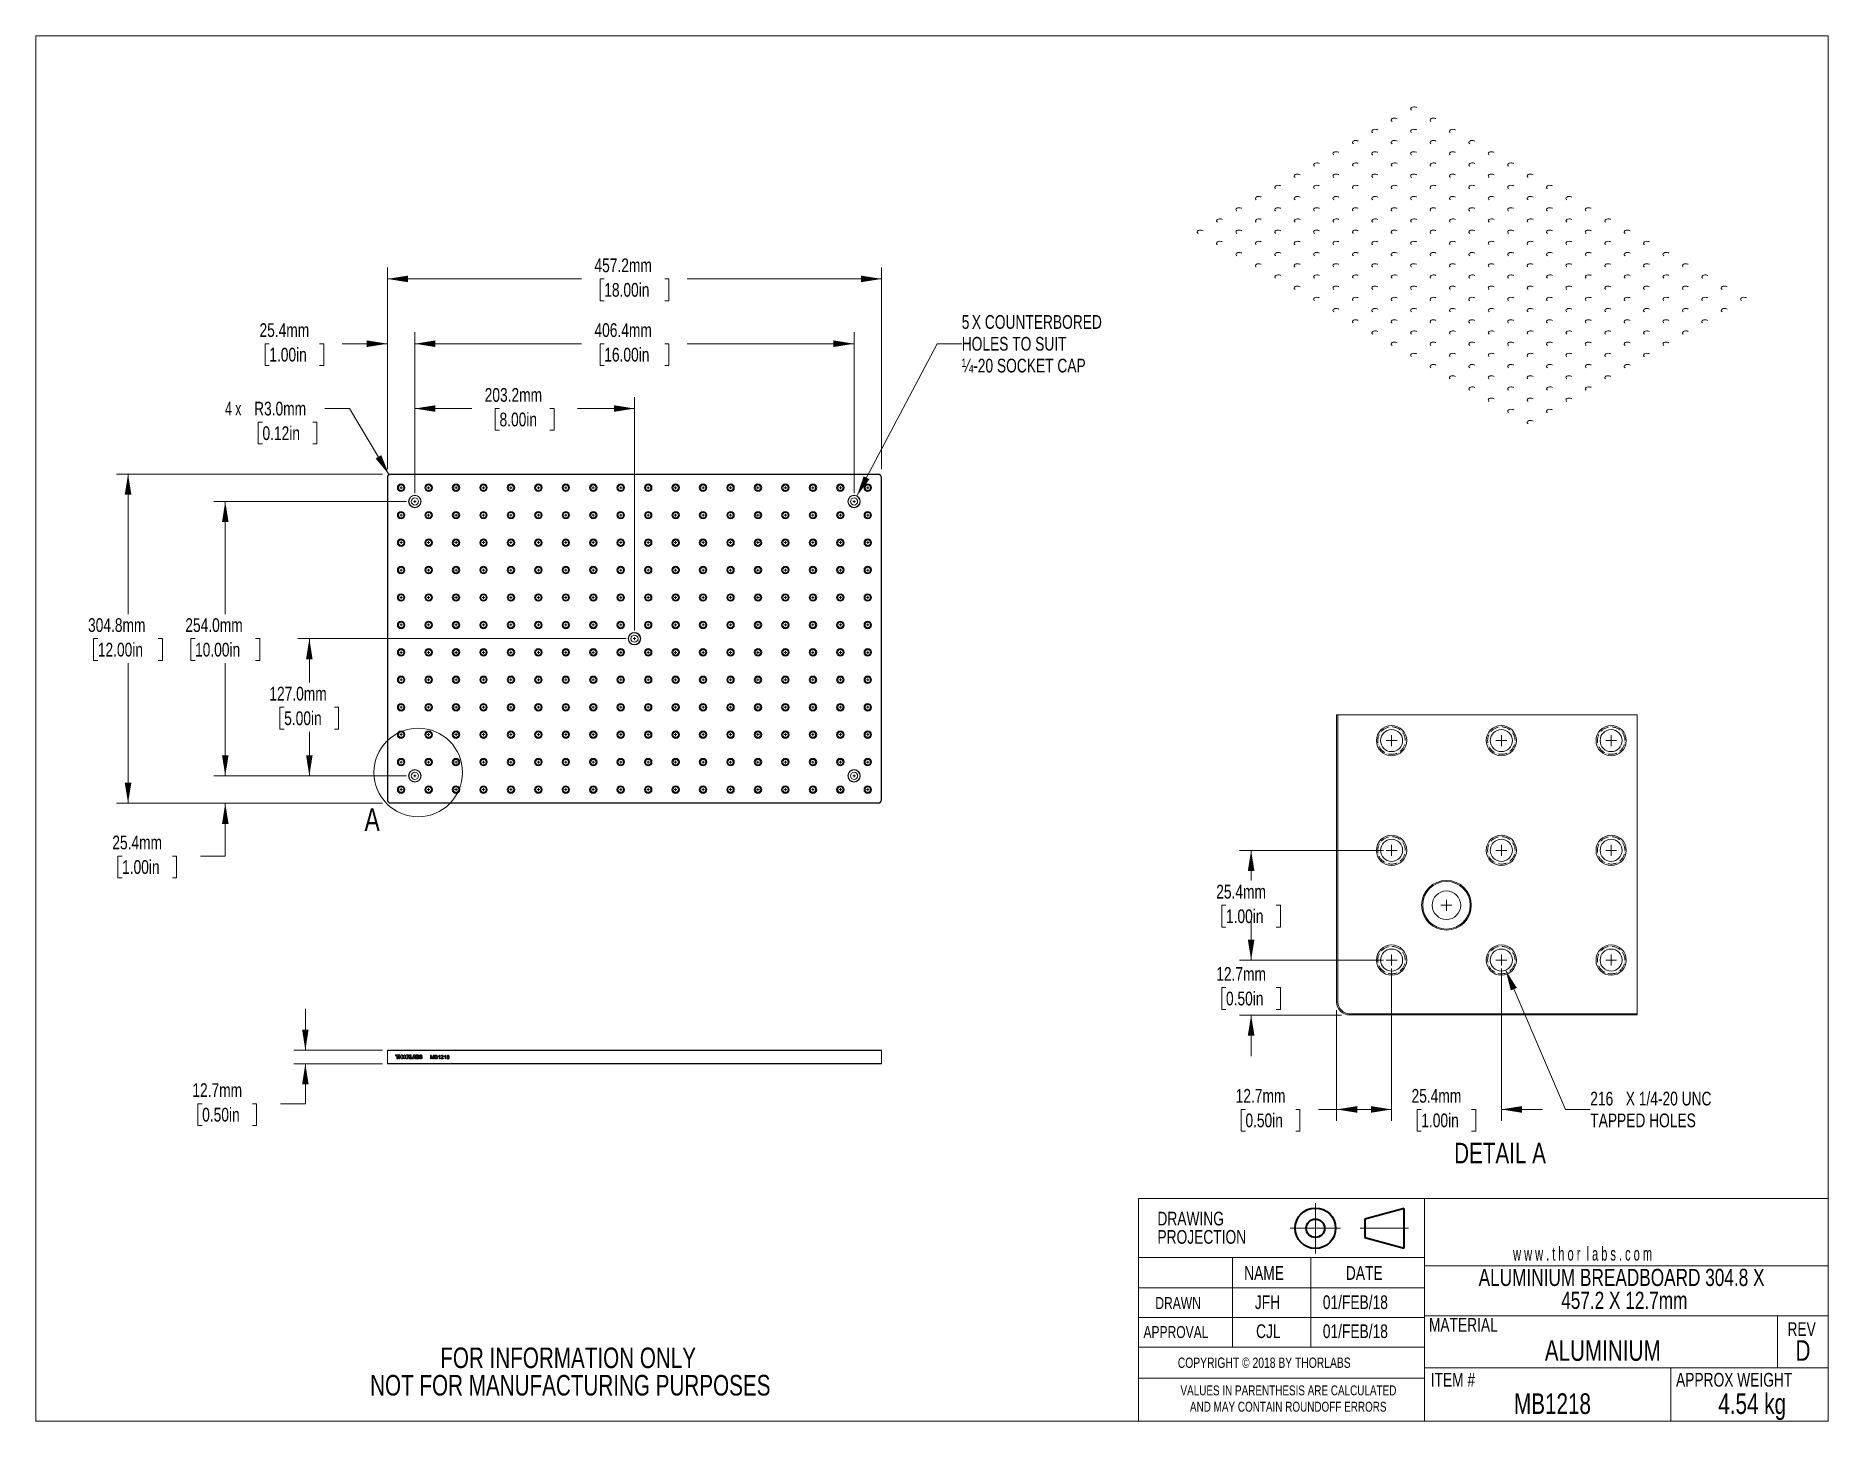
# Model space of a CAD drawing. Header units: millimetres. Extents: x 2 to 278, y 1 to 215.
import ezdxf

# ---------------------------------------------------------------- set-up
doc = ezdxf.new("R2010")
doc.units = ezdxf.units.MM
doc.header["$PDSIZE"] = -1
doc.linetypes.add('CENTERX2', pattern=[20.32, 12.7, -2.54, 2.54, -2.54])
doc.linetypes.add('HIDDEN', pattern=[1.905, 1.27, -0.635])
doc.styles.add('SLDTEXTSTYLE0', font='TXT', dxfattribs={"width": 0.75})
doc.styles.add('SLDTEXTSTYLE1', font='TXT', dxfattribs={"width": 0.6})
doc.styles.add('SLDTEXTSTYLE2', font='TXT', dxfattribs={"width": 0.666667})
doc.dimstyles.new('SLDDIMSTYLE0', dxfattribs={"dimtxt": 2.116667, "dimasz": 3.175, "dimexe": 0, "dimexo": 0.0625, "dimgap": 0.529167, "dimtad": 0, "dimtih": 1, "dimtoh": 1, "dimdec": 1, "dimlfac": 6, "dimrnd": 1e-09, "dimzin": 12, "dimdsep": 46, "dimtxsty": 'SLDTEXTSTYLE0', "dimsah": 1, "dimcen": 0.09, "dimadec": 0, "dimazin": 3, "dimtfac": 1, "dimtdec": 1, "dimtofl": 0, "dimtmove": 0, "dimatfit": 3, "dimfxl": 1, "dimfrac": 2, "dimtolj": 1, "dimtzin": 12, "dimarcsym": 0})
doc.dimstyles.new('SLDDIMSTYLE1', dxfattribs={"dimtxt": 2.116667, "dimasz": 3.175, "dimexe": 0, "dimexo": 0.0625, "dimgap": 0.529167, "dimtad": 0, "dimtih": 1, "dimtoh": 1, "dimdec": 1, "dimlfac": 6, "dimrnd": 1e-09, "dimzin": 4, "dimdsep": 46, "dimtxsty": 'SLDTEXTSTYLE0', "dimsah": 1, "dimcen": 0.09, "dimadec": 0, "dimazin": 1, "dimtfac": 1, "dimtdec": 1, "dimtofl": 0, "dimtmove": 0, "dimatfit": 3, "dimfxl": 1, "dimfrac": 2, "dimtolj": 1, "dimtzin": 12, "dimarcsym": 0})
doc.dimstyles.new('SLDDIMSTYLE2', dxfattribs={"dimtxt": 2.116667, "dimasz": 3.175, "dimexe": 0, "dimexo": 0.0625, "dimgap": 0.529167, "dimtad": 0, "dimtih": 1, "dimtoh": 1, "dimdec": 1, "dimlfac": 6, "dimrnd": 1e-09, "dimzin": 12, "dimdsep": 46, "dimtxsty": 'SLDTEXTSTYLE0', "dimsah": 1, "dimcen": 0.09, "dimadec": 0, "dimazin": 3, "dimtfac": 1, "dimtdec": 1, "dimtmove": 0, "dimatfit": 0, "dimfxl": 1, "dimfrac": 2, "dimtolj": 1, "dimtzin": 12, "dimarcsym": 0})
doc.dimstyles.new('SLDDIMSTYLE3', dxfattribs={"dimtxt": 2.116667, "dimasz": 3.175, "dimexe": 0, "dimexo": 0.0625, "dimgap": 0.529167, "dimtad": 0, "dimtih": 1, "dimtoh": 1, "dimdec": 1, "dimlfac": 6, "dimrnd": 1e-09, "dimzin": 4, "dimdsep": 46, "dimtxsty": 'SLDTEXTSTYLE0', "dimsah": 1, "dimcen": 0, "dimadec": 0, "dimazin": 1, "dimtfac": 1, "dimtdec": 1, "dimtofl": 0, "dimtmove": 0, "dimatfit": 3, "dimfxl": 1, "dimfrac": 2, "dimtolj": 1, "dimtzin": 12, "dimarcsym": 0})
doc.dimstyles.new('SLDDIMSTYLE4', dxfattribs={"dimtxt": 2.116667, "dimasz": 3.175, "dimexe": 0, "dimexo": 0.0625, "dimgap": 0.529167, "dimtad": 0, "dimtih": 1, "dimtoh": 1, "dimdec": 1, "dimlfac": 1.5, "dimrnd": 1e-09, "dimzin": 12, "dimdsep": 46, "dimtxsty": 'SLDTEXTSTYLE0', "dimsah": 1, "dimcen": 0.09, "dimadec": 0, "dimazin": 3, "dimtfac": 1, "dimtdec": 1, "dimtofl": 0, "dimtmove": 0, "dimatfit": 3, "dimfxl": 1, "dimfrac": 2, "dimtolj": 1, "dimtzin": 12, "dimarcsym": 0})
doc.dimstyles.new('SLDDIMSTYLE5', dxfattribs={"dimtxt": 2.116667, "dimasz": 3.175, "dimexe": 0, "dimexo": 0.0625, "dimgap": 0.529167, "dimtad": 0, "dimtih": 1, "dimtoh": 1, "dimdec": 1, "dimlfac": 1.5, "dimrnd": 1e-09, "dimzin": 12, "dimdsep": 46, "dimtxsty": 'SLDTEXTSTYLE0', "dimsah": 1, "dimcen": 0.09, "dimadec": 0, "dimazin": 3, "dimtfac": 1, "dimtdec": 1, "dimtmove": 0, "dimatfit": 0, "dimfxl": 1, "dimfrac": 2, "dimtolj": 1, "dimtzin": 12, "dimarcsym": 0})
doc.dimstyles.new('SLDDIMSTYLE6', dxfattribs={"dimtxt": 2.116667, "dimasz": 3.175, "dimexe": 0, "dimexo": 0.0625, "dimgap": 0.529167, "dimtad": 0, "dimtih": 1, "dimtoh": 1, "dimdec": 6, "dimlfac": 1.5, "dimrnd": 1e-09, "dimzin": 12, "dimdsep": 46, "dimtxsty": 'SLDTEXTSTYLE0', "dimsah": 1, "dimcen": 0, "dimadec": 0, "dimazin": 3, "dimtfac": 1, "dimtdec": 1, "dimtofl": 0, "dimtmove": 0, "dimatfit": 3, "dimfxl": 1, "dimfrac": 2, "dimtolj": 1, "dimtzin": 12, "dimarcsym": 0})

msp = doc.modelspace()

# ---------------------------------------------------------------- texts
at = {"color": 7, "linetype": 'Continuous', "lineweight": 18, "insert": (52.26361966, 95.47434725), "char_height": 3.52777778, "attachment_point": 1, "style": 'SLDTEXTSTYLE0'}
msp.add_mtext('A', dxfattribs=at)
at = {"color": 7, "linetype": 'Continuous', "lineweight": 0}
for s, insert, char_height, attachment_point, style in [('DETAIL A', (227.38881021, 43.85441136), 3.175, 2, 'SLDTEXTSTYLE0'), ('w w w . t h o r  l a b s . c o m', (229.40290648, 27.79574806), 2.1166666667, 1, 'SLDTEXTSTYLE1'), ('NAME', (187.92735883, 24.82213958), 2.116666667, 1, 'SLDTEXTSTYLE0'), ('DATE', (203.61450739, 24.82213958), 2.116666667, 1, 'SLDTEXTSTYLE0'), ('DRAWN', (174.23094657, 20.05455393), 1.852083333, 1, 'SLDTEXTSTYLE0'), ('JFH', (189.57365518, 20.31771481), 2.116666667, 1, 'SLDTEXTSTYLE0'), ('01/FEB/18', (200.0600263, 20.31771481), 2.116666667, 1, 'SLDTEXTSTYLE0'), ('MATERIAL', (216.41997661, 16.82431786), 2.116666667, 1, 'SLDTEXTSTYLE0'), ('APPROVAL', (172.39601245, 15.57871697), 1.852083333, 1, 'SLDTEXTSTYLE0'), ('CJL', (189.76344652, 15.84187786), 2.116666667, 1, 'SLDTEXTSTYLE0'), ('01/FEB/18', (200.0600263, 15.84187786), 2.116666667, 1, 'SLDTEXTSTYLE0'), ('REV', (271.71606537, 16.16717463), 2.116666667, 1, 'SLDTEXTSTYLE0'), ('ALUMINIUM', (243.22788752, 13.39307574), 3.175, 2, 'SLDTEXTSTYLE0'), ('D', (274.10143783, 13.39307574), 3.175, 2, 'SLDTEXTSTYLE0'), ('COPYRIGHT © 2018 BY THORLABS', (177.69258319, 10.71421015), 1.5875, 1, 'SLDTEXTSTYLE0'), ('ITEM #', (216.70040353, 8.34947919), 2.116666667, 1, 'SLDTEXTSTYLE0'), ('APPROX WEIGHT', (254.53180009, 8.34947919), 2.1166666667, 1, 'SLDTEXTSTYLE0'), ('MB1218', (235.47751805, 5.19218853), 3.175, 2, 'SLDTEXTSTYLE0'), ('4.54 kg', (266.27219367, 5.19218853), 3.175, 2, 'SLDTEXTSTYLE0')]:
    msp.add_mtext(s, dxfattribs=dict(at, insert=insert, char_height=char_height, attachment_point=attachment_point, style=style))

# ---------------------------------------------------------------- blocks, each defined once
blk = doc.blocks.new('Third Angle Projection Block')
at = {"color": 7, "linetype": 'CENTERX2', "lineweight": 18}
for p, q in [((101.48, 23.81), (101.48, 14.07)), ((96.6, 18.94), (106.35, 18.94)), ((110.14, 18.94), (119.45, 18.94))]:
    blk.add_line(p, q, dxfattribs=at)
at = {"color": 7, "linetype": 'Continuous', "lineweight": 35}
for p, q in [((118.62, 22.75), (111, 20.71)), ((118.62, 15.13), (118.62, 22.75)), ((111, 20.71), (111, 17.17)), ((111, 17.17), (118.62, 15.13))]:
    blk.add_line(p, q, dxfattribs=at)
for radius in [3.9, 1.77]:
    blk.add_circle((101.48, 18.94), radius, dxfattribs=at)
at = {"color": 7, "linetype": 'Continuous', "lineweight": 0}
blk.add_point((101.48, 18.94), dxfattribs=at)
blk = doc.blocks.new('SW_NOTE_0')
at = {"color": 0, "linetype": 'Continuous', "lineweight": 0, "char_height": 1.524, "attachment_point": 2, "style": 'SLDTEXTSTYLE0'}
for s, insert in [('VALUES IN PARENTHESIS ARE CALCULATED', (19.91, 1.96)), ('AND MAY CONTAIN ROUNDOFF ERRORS', (19.88, -0.56))]:
    blk.add_mtext(s, dxfattribs=dict(at, insert=insert))
blk = doc.blocks.new('SW_NOTE_1')
at = {"color": 0, "linetype": 'Continuous', "lineweight": 0, "char_height": 2.117, "attachment_point": 1, "style": 'SLDTEXTSTYLE0'}
for s, insert in [('DRAWING', (0, 2.73)), ('PROJECTION', (0, -0.09))]:
    blk.add_mtext(s, dxfattribs=dict(at, insert=insert))
blk = doc.blocks.new('SW_NOTE_2')
at = {"color": 0, "linetype": 'Continuous', "lineweight": 0, "char_height": 3.175, "attachment_point": 2, "style": 'SLDTEXTSTYLE0'}
for s, insert in [('FOR INFORMATION ONLY', (25.05, 4.09)), ('NOT FOR MANUFACTURING PURPOSES', (25.38, -0.14))]:
    blk.add_mtext(s, dxfattribs=dict(at, insert=insert))
blk = doc.blocks.new('SW_NOTE_3')
at = {"color": 0, "linetype": 'Continuous', "lineweight": 0, "char_height": 2.6458, "attachment_point": 2, "style": 'SLDTEXTSTYLE0'}
for s, insert in [('ALUMINIUM BREADBOARD 304.8 X', (27.86, 3.41)), ('457.2 X 12.7mm', (28.28, -0.12))]:
    blk.add_mtext(s, dxfattribs=dict(at, insert=insert))
blk = doc.blocks.new('_D')
at = {"color": 7, "linetype": 'Continuous', "lineweight": 18}
for p, q in [((55.03, 147.04), (14.02, 147.04)), ((15.8, 147.04), (15.8, 125.43)), ((11.14, 121.64), (10.49, 121.64)), ((10.49, 121.64), (10.49, 118.27)), ((20.46, 121.64), (21.1, 121.64)), ((21.1, 121.64), (21.1, 118.27)), ((10.49, 118.27), (11.14, 118.27)), ((15.8, 96.24), (15.8, 117.84)), ((21.1, 118.27), (20.46, 118.27)), ((55.03, 96.24), (14.02, 96.24))]:
    blk.add_line(p, q, dxfattribs=at)
for points in [[(15.8, 147.04), (15.29, 143.86), (16.31, 143.86)], [(15.8, 96.24), (16.31, 99.41), (15.29, 99.41)]]:
    blk.add_solid(points, dxfattribs=at)
at = {"color": 7, "linetype": 'Continuous', "lineweight": 18, "char_height": 2.117, "attachment_point": 1, "style": 'SLDTEXTSTYLE0'}
for s, insert in [('304.8mm', (9.63, 124.79)), ('12.00in', (11.14, 121))]:
    blk.add_mtext(s, dxfattribs=dict(at, insert=insert))
blk = doc.blocks.new('_D_1')
at = {"color": 7, "linetype": 'Continuous', "lineweight": 18}
for p, q in [((58.76, 142.8), (29.02, 142.8)), ((30.79, 142.8), (30.79, 125.43)), ((26.13, 121.64), (25.49, 121.64)), ((25.49, 121.64), (25.49, 118.27)), ((35.45, 121.64), (36.1, 121.64)), ((36.1, 121.64), (36.1, 118.27)), ((25.49, 118.27), (26.13, 118.27)), ((30.79, 100.47), (30.79, 117.84)), ((36.1, 118.27), (35.45, 118.27)), ((58.76, 100.47), (29.02, 100.47))]:
    blk.add_line(p, q, dxfattribs=at)
for points in [[(30.79, 142.8), (30.29, 139.63), (31.3, 139.63)], [(30.79, 100.47), (31.3, 103.65), (30.29, 103.65)]]:
    blk.add_solid(points, dxfattribs=at)
at = {"color": 7, "linetype": 'Continuous', "lineweight": 18, "char_height": 2.117, "attachment_point": 1, "style": 'SLDTEXTSTYLE0'}
for s, insert in [('254.0mm', (24.63, 124.79)), ('10.00in', (26.13, 121))]:
    blk.add_mtext(s, dxfattribs=dict(at, insert=insert))
blk = doc.blocks.new('_D_2')
at = {"color": 7, "linetype": 'Continuous', "lineweight": 18}
for p, q in [((92.63, 121.64), (41.98, 121.64)), ((43.76, 121.64), (43.76, 114.85)), ((39.88, 111.05), (39.23, 111.05)), ((39.23, 111.05), (39.23, 107.69)), ((47.63, 111.05), (48.28, 111.05)), ((48.28, 111.05), (48.28, 107.69)), ((39.23, 107.69), (39.88, 107.69)), ((43.76, 100.47), (43.76, 107.26)), ((48.28, 107.69), (47.63, 107.69)), ((58.76, 100.47), (41.98, 100.47))]:
    blk.add_line(p, q, dxfattribs=at)
for points in [[(43.76, 121.64), (43.25, 118.46), (44.26, 118.46)], [(43.76, 100.47), (44.26, 103.65), (43.25, 103.65)]]:
    blk.add_solid(points, dxfattribs=at)
at = {"color": 7, "linetype": 'Continuous', "lineweight": 18, "char_height": 2.117, "attachment_point": 1, "style": 'SLDTEXTSTYLE0'}
for s, insert in [('127.0mm', (37.59, 114.21)), ('5.00in', (39.88, 110.42))]:
    blk.add_mtext(s, dxfattribs=dict(at, insert=insert))
blk = doc.blocks.new('_D_3')
at = {"color": 7, "linetype": 'Continuous', "lineweight": 18}
for p, q in [((55.8, 147.81), (55.8, 178.92)), ((55.8, 177.14), (85.74, 177.14)), ((89.24, 177.14), (88.59, 177.14)), ((88.59, 177.14), (88.59, 173.78)), ((98.56, 177.14), (99.2, 177.14)), ((99.2, 177.14), (99.2, 173.78)), ((132, 177.14), (102.05, 177.14)), ((132, 147.81), (132, 178.92)), ((88.59, 173.78), (89.24, 173.78)), ((99.2, 173.78), (98.56, 173.78))]:
    blk.add_line(p, q, dxfattribs=at)
for points in [[(55.8, 177.14), (58.97, 176.63), (58.97, 177.65)], [(132, 177.14), (128.82, 177.65), (128.82, 176.63)]]:
    blk.add_solid(points, dxfattribs=at)
at = {"color": 7, "linetype": 'Continuous', "lineweight": 18, "char_height": 2.117, "attachment_point": 1, "style": 'SLDTEXTSTYLE0'}
for s, insert in [('457.2mm', (87.73, 180.3)), ('18.00in', (89.24, 176.51))]:
    blk.add_mtext(s, dxfattribs=dict(at, insert=insert))
blk = doc.blocks.new('_D_4')
at = {"color": 7, "linetype": 'Continuous', "lineweight": 18}
for p, q in [((60.03, 144.07), (60.03, 168.92)), ((127.76, 144.07), (127.76, 168.92)), ((60.03, 167.14), (85.74, 167.14)), ((89.24, 167.14), (88.59, 167.14)), ((88.59, 167.14), (88.59, 163.78)), ((98.56, 167.14), (99.2, 167.14)), ((99.2, 167.14), (99.2, 163.78)), ((127.76, 167.14), (102.05, 167.14)), ((88.59, 163.78), (89.24, 163.78)), ((99.2, 163.78), (98.56, 163.78))]:
    blk.add_line(p, q, dxfattribs=at)
for points in [[(60.03, 167.14), (63.21, 166.63), (63.21, 167.65)], [(127.76, 167.14), (124.59, 167.65), (124.59, 166.63)]]:
    blk.add_solid(points, dxfattribs=at)
at = {"color": 7, "linetype": 'Continuous', "lineweight": 18, "char_height": 2.117, "attachment_point": 1, "style": 'SLDTEXTSTYLE0'}
for s, insert in [('406.4mm', (87.73, 170.3)), ('16.00in', (89.24, 166.51))]:
    blk.add_mtext(s, dxfattribs=dict(at, insert=insert))
blk = doc.blocks.new('_D_5')
at = {"color": 7, "linetype": 'Continuous', "lineweight": 18}
for p, q in [((60.03, 144.07), (60.03, 158.92)), ((93.9, 122.91), (93.9, 158.92)), ((60.03, 157.14), (68.81, 157.14)), ((73.09, 157.14), (72.44, 157.14)), ((72.44, 157.14), (72.44, 153.78)), ((80.84, 157.14), (81.49, 157.14)), ((81.49, 157.14), (81.49, 153.78)), ((93.9, 157.14), (85.12, 157.14)), ((72.44, 153.78), (73.09, 153.78)), ((81.49, 153.78), (80.84, 153.78))]:
    blk.add_line(p, q, dxfattribs=at)
for points in [[(60.03, 157.14), (63.21, 156.63), (63.21, 157.65)], [(93.9, 157.14), (90.72, 157.65), (90.72, 156.63)]]:
    blk.add_solid(points, dxfattribs=at)
at = {"color": 7, "linetype": 'Continuous', "lineweight": 18, "char_height": 2.117, "attachment_point": 1, "style": 'SLDTEXTSTYLE0'}
for s, insert in [('203.2mm', (70.8, 160.3)), ('8.00in', (73.09, 156.51))]:
    blk.add_mtext(s, dxfattribs=dict(at, insert=insert))
blk = doc.blocks.new('_D_6')
at = {"color": 7, "linetype": 'Continuous', "lineweight": 18}
for p, q in [((55.8, 147.81), (55.8, 168.92)), ((60.03, 144.07), (60.03, 168.92)), ((37.58, 167.14), (36.93, 167.14)), ((36.93, 167.14), (36.93, 163.78)), ((45.33, 167.14), (45.98, 167.14)), ((45.98, 167.14), (45.98, 163.78)), ((55.8, 167.14), (48.83, 167.14)), ((60.03, 167.14), (66.38, 167.14)), ((36.93, 163.78), (37.58, 163.78)), ((45.98, 163.78), (45.33, 163.78))]:
    blk.add_line(p, q, dxfattribs=at)
for points in [[(55.8, 167.14), (52.62, 167.65), (52.62, 166.63)], [(60.03, 167.14), (63.21, 166.63), (63.21, 167.65)]]:
    blk.add_solid(points, dxfattribs=at)
at = {"color": 7, "linetype": 'Continuous', "lineweight": 18, "char_height": 2.117, "attachment_point": 1, "style": 'SLDTEXTSTYLE0'}
for s, insert in [('25.4mm', (36.07, 170.3)), ('1.00in', (37.58, 166.51))]:
    blk.add_mtext(s, dxfattribs=dict(at, insert=insert))
blk = doc.blocks.new('_D_7')
at = {"color": 7, "linetype": 'Continuous', "lineweight": 18}
for p, q in [((30.79, 100.47), (30.79, 106.82)), ((58.76, 100.47), (29.02, 100.47)), ((55.03, 96.24), (29.02, 96.24)), ((30.79, 88.1), (30.79, 96.24)), ((14.88, 88.1), (14.23, 88.1)), ((14.23, 88.1), (14.23, 84.73)), ((22.63, 88.1), (23.28, 88.1)), ((23.28, 88.1), (23.28, 84.73)), ((26.98, 88.1), (30.79, 88.1)), ((14.23, 84.73), (14.88, 84.73)), ((23.28, 84.73), (22.63, 84.73))]:
    blk.add_line(p, q, dxfattribs=at)
for points in [[(30.79, 100.47), (31.3, 103.65), (30.29, 103.65)], [(30.79, 96.24), (30.29, 93.06), (31.3, 93.06)]]:
    blk.add_solid(points, dxfattribs=at)
at = {"color": 7, "linetype": 'Continuous', "lineweight": 18, "char_height": 2.117, "attachment_point": 1, "style": 'SLDTEXTSTYLE0'}
for s, insert in [('25.4mm', (13.37, 91.25)), ('1.00in', (14.88, 87.46))]:
    blk.add_mtext(s, dxfattribs=dict(at, insert=insert))
blk = doc.blocks.new('SW_RADIAL_DIMENSION_0')
at = {"color": 0, "linetype": 'Continuous', "lineweight": 18}
for p, q in [((-16.16, -25.17), (-3.81, -1.68)), ((-3.81, -1.68), (0, -1.68))]:
    blk.add_line(p, q, dxfattribs=at)
blk.add_solid([(-16.16, -25.17), (-14.23, -22.6), (-15.13, -22.13)], dxfattribs=at)
at = {"color": 0, "linetype": 'Continuous', "lineweight": 18, "attachment_point": 1, "style": 'SLDTEXTSTYLE0'}
for s, insert, char_height in [('5', (0, 2.73), 2.12), ('X COUNTERBORED', (1.56, 2.73), 2.1167), ('HOLES TO SUIT', (0, -0.63), 2.1167), ('¼-20 SOCKET CAP', (0, -4), 2.1167)]:
    blk.add_mtext(s, dxfattribs=dict(at, insert=insert, char_height=char_height))
blk = doc.blocks.new('_D_8')
at = {"color": 7, "linetype": 'Continuous', "lineweight": 18}
for p, q in [((36.53, 155.03), (35.88, 155.03)), ((35.88, 155.03), (35.88, 151.67)), ((44.28, 155.03), (44.93, 155.03)), ((44.93, 155.03), (44.93, 151.67)), ((49.96, 157.14), (46.15, 157.14)), ((56.04, 146.97), (49.96, 157.14)), ((35.88, 151.67), (36.53, 151.67)), ((44.93, 151.67), (44.28, 151.67))]:
    blk.add_line(p, q, dxfattribs=at)
blk.add_solid([(56.04, 146.97), (54.85, 149.95), (53.98, 149.43)], dxfattribs=at)
at = {"color": 7, "linetype": 'Continuous', "lineweight": 18, "char_height": 2.117, "attachment_point": 1}
for s, insert, style in [('4 x', (30.76, 158.19), 'SLDTEXTSTYLE2'), ('R3.0mm', (35.24, 158.19), 'SLDTEXTSTYLE0'), ('0.12in', (36.53, 154.4), 'SLDTEXTSTYLE0')]:
    blk.add_mtext(s, dxfattribs=dict(at, insert=insert, style=style))
blk = doc.blocks.new('SW_CENTERMARKSYMBOL_0')
at = {"color": 0, "linetype": 'Continuous', "lineweight": 0}
for q in [(-0.21, 0), (0, 0.21), (0, -0.21), (0.21, 0)]:
    blk.add_line((0, 0), q, dxfattribs=at)
blk = doc.blocks.new('SW_CENTERMARKSYMBOL_1')
at = {"color": 0, "linetype": 'Continuous', "lineweight": 0}
for q in [(-0.21, 0), (0, 0.21), (0, -0.21), (0.21, 0)]:
    blk.add_line((0, 0), q, dxfattribs=at)
blk = doc.blocks.new('SW_CENTERMARKSYMBOL_2')
at = {"color": 0, "linetype": 'Continuous', "lineweight": 0}
for q in [(-0.21, 0), (0, 0.21), (0, -0.21), (0.21, 0)]:
    blk.add_line((0, 0), q, dxfattribs=at)
blk = doc.blocks.new('SW_CENTERMARKSYMBOL_3')
at = {"color": 0, "linetype": 'Continuous', "lineweight": 0}
for q in [(-0.21, 0), (0, 0.21), (0, -0.21), (0.21, 0)]:
    blk.add_line((0, 0), q, dxfattribs=at)
blk = doc.blocks.new('SW_CENTERMARKSYMBOL_4')
at = {"color": 0, "linetype": 'Continuous', "lineweight": 0}
for q in [(-0.21, 0), (0, 0.21), (0, -0.21), (0.21, 0)]:
    blk.add_line((0, 0), q, dxfattribs=at)
blk = doc.blocks.new('SW_CENTERMARKSYMBOL_5')
at = {"color": 0, "linetype": 'Continuous', "lineweight": 0}
for p, q in [((-4.23, 46.57), (-4.45, 46.57)), ((-4.23, 46.57), (-4.23, 46.78)), ((-4.23, 46.57), (-4.23, 46.35)), ((-4.23, 46.57), (-4.02, 46.57)), ((0, 46.57), (-0.21, 46.57)), ((0, 46.57), (0, 46.78)), ((0, 46.57), (0, 46.35)), ((0, 46.57), (0.21, 46.57)), ((4.23, 46.57), (4.02, 46.57)), ((4.23, 46.57), (4.23, 46.78)), ((4.23, 46.57), (4.23, 46.35)), ((4.23, 46.57), (4.45, 46.57)), ((8.47, 46.57), (8.26, 46.57)), ((8.47, 46.57), (8.47, 46.78)), ((8.47, 46.57), (8.47, 46.35)), ((8.47, 46.57), (8.68, 46.57)), ((12.7, 46.57), (12.49, 46.57)), ((12.7, 46.57), (12.7, 46.78)), ((12.7, 46.57), (12.7, 46.35)), ((12.7, 46.57), (12.91, 46.57)), ((16.93, 46.57), (16.72, 46.57)), ((16.93, 46.57), (16.93, 46.78)), ((16.93, 46.57), (16.93, 46.35)), ((16.93, 46.57), (17.14, 46.57)), ((21.17, 46.57), (20.95, 46.57)), ((21.17, 46.57), (21.17, 46.78)), ((21.17, 46.57), (21.17, 46.35)), ((21.17, 46.57), (21.38, 46.57)), ((25.4, 46.57), (25.19, 46.57)), ((25.4, 46.57), (25.4, 46.78)), ((25.4, 46.57), (25.4, 46.35)), ((25.4, 46.57), (25.61, 46.57)), ((29.63, 46.57), (29.42, 46.57)), ((29.63, 46.57), (29.63, 46.78)), ((29.63, 46.57), (29.63, 46.35)), ((29.63, 46.57), (29.84, 46.57)), ((33.87, 46.57), (33.66, 46.57)), ((33.87, 46.57), (33.87, 46.78)), ((33.87, 46.57), (33.87, 46.35)), ((33.87, 46.57), (34.08, 46.57)), ((38.1, 46.57), (37.89, 46.57)), ((38.1, 46.57), (38.1, 46.78)), ((38.1, 46.57), (38.1, 46.35)), ((38.1, 46.57), (38.31, 46.57)), ((42.33, 46.57), (42.12, 46.57)), ((42.33, 46.57), (42.33, 46.78)), ((42.33, 46.57), (42.33, 46.35)), ((42.33, 46.57), (42.55, 46.57)), ((46.57, 46.57), (46.35, 46.57)), ((46.57, 46.57), (46.57, 46.78)), ((46.57, 46.57), (46.57, 46.35)), ((46.57, 46.57), (46.78, 46.57)), ((50.8, 46.57), (50.59, 46.57)), ((50.8, 46.57), (50.8, 46.78)), ((50.8, 46.57), (50.8, 46.35)), ((50.8, 46.57), (51.01, 46.57)), ((55.03, 46.57), (54.82, 46.57)), ((55.03, 46.57), (55.03, 46.78)), ((55.03, 46.57), (55.03, 46.35)), ((55.03, 46.57), (55.24, 46.57)), ((59.27, 46.57), (59.05, 46.57)), ((59.27, 46.57), (59.27, 46.78)), ((59.27, 46.57), (59.27, 46.35)), ((59.27, 46.57), (59.48, 46.57)), ((63.5, 46.57), (63.29, 46.57)), ((63.5, 46.57), (63.5, 46.78)), ((63.5, 46.57), (63.5, 46.35)), ((63.5, 46.57), (63.71, 46.57)), ((67.73, 46.57), (67.52, 46.57)), ((67.73, 46.57), (67.73, 46.78)), ((67.73, 46.57), (67.73, 46.35)), ((67.73, 46.57), (67.94, 46.57)), ((-4.23, 42.33), (-4.45, 42.33)), ((-4.23, 42.33), (-4.23, 42.55)), ((-4.23, 42.33), (-4.23, 42.12)), ((-4.23, 42.33), (-4.02, 42.33)), ((0, 42.33), (-0.21, 42.33)), ((0, 42.33), (0, 42.55)), ((0, 42.33), (0, 42.12)), ((0, 42.33), (0.21, 42.33)), ((4.23, 42.33), (4.02, 42.33)), ((4.23, 42.33), (4.23, 42.55)), ((4.23, 42.33), (4.23, 42.12)), ((4.23, 42.33), (4.45, 42.33)), ((8.47, 42.33), (8.26, 42.33)), ((8.47, 42.33), (8.47, 42.55)), ((8.47, 42.33), (8.47, 42.12)), ((8.47, 42.33), (8.68, 42.33)), ((12.7, 42.33), (12.49, 42.33)), ((12.7, 42.33), (12.7, 42.55)), ((12.7, 42.33), (12.7, 42.12)), ((12.7, 42.33), (12.91, 42.33)), ((16.93, 42.33), (16.72, 42.33)), ((16.93, 42.33), (16.93, 42.55)), ((16.93, 42.33), (16.93, 42.12)), ((16.93, 42.33), (17.14, 42.33)), ((21.17, 42.33), (20.95, 42.33)), ((21.17, 42.33), (21.17, 42.55)), ((21.17, 42.33), (21.17, 42.12)), ((21.17, 42.33), (21.38, 42.33)), ((25.4, 42.33), (25.19, 42.33)), ((25.4, 42.33), (25.4, 42.55)), ((25.4, 42.33), (25.4, 42.12)), ((25.4, 42.33), (25.61, 42.33)), ((29.63, 42.33), (29.42, 42.33)), ((29.63, 42.33), (29.63, 42.55)), ((29.63, 42.33), (29.63, 42.12)), ((29.63, 42.33), (29.84, 42.33)), ((33.87, 42.33), (33.66, 42.33)), ((33.87, 42.33), (33.87, 42.55)), ((33.87, 42.33), (33.87, 42.12)), ((33.87, 42.33), (34.08, 42.33)), ((38.1, 42.33), (37.89, 42.33)), ((38.1, 42.33), (38.1, 42.55)), ((38.1, 42.33), (38.1, 42.12)), ((38.1, 42.33), (38.31, 42.33)), ((42.33, 42.33), (42.12, 42.33)), ((42.33, 42.33), (42.33, 42.55)), ((42.33, 42.33), (42.33, 42.12)), ((42.33, 42.33), (42.55, 42.33)), ((46.57, 42.33), (46.35, 42.33)), ((46.57, 42.33), (46.57, 42.55)), ((46.57, 42.33), (46.57, 42.12)), ((46.57, 42.33), (46.78, 42.33)), ((50.8, 42.33), (50.59, 42.33)), ((50.8, 42.33), (50.8, 42.55)), ((50.8, 42.33), (50.8, 42.12)), ((50.8, 42.33), (51.01, 42.33)), ((55.03, 42.33), (54.82, 42.33)), ((55.03, 42.33), (55.03, 42.55)), ((55.03, 42.33), (55.03, 42.12)), ((55.03, 42.33), (55.24, 42.33)), ((59.27, 42.33), (59.05, 42.33)), ((59.27, 42.33), (59.27, 42.55)), ((59.27, 42.33), (59.27, 42.12)), ((59.27, 42.33), (59.48, 42.33)), ((63.5, 42.33), (63.29, 42.33)), ((63.5, 42.33), (63.5, 42.55)), ((63.5, 42.33), (63.5, 42.12)), ((63.5, 42.33), (63.71, 42.33)), ((67.73, 42.33), (67.52, 42.33)), ((67.73, 42.33), (67.73, 42.55)), ((67.73, 42.33), (67.73, 42.12)), ((67.73, 42.33), (67.94, 42.33)), ((-4.23, 38.1), (-4.45, 38.1)), ((-4.23, 38.1), (-4.23, 38.31)), ((-4.23, 38.1), (-4.23, 37.89)), ((-4.23, 38.1), (-4.02, 38.1)), ((0, 38.1), (-0.21, 38.1)), ((0, 38.1), (0, 38.31)), ((0, 38.1), (0, 37.89)), ((0, 38.1), (0.21, 38.1)), ((4.23, 38.1), (4.02, 38.1)), ((4.23, 38.1), (4.23, 38.31)), ((4.23, 38.1), (4.23, 37.89)), ((4.23, 38.1), (4.45, 38.1)), ((8.47, 38.1), (8.26, 38.1)), ((8.47, 38.1), (8.47, 38.31)), ((8.47, 38.1), (8.47, 37.89)), ((8.47, 38.1), (8.68, 38.1)), ((12.7, 38.1), (12.49, 38.1)), ((12.7, 38.1), (12.7, 38.31)), ((12.7, 38.1), (12.7, 37.89)), ((12.7, 38.1), (12.91, 38.1)), ((16.93, 38.1), (16.72, 38.1)), ((16.93, 38.1), (16.93, 38.31)), ((16.93, 38.1), (16.93, 37.89)), ((16.93, 38.1), (17.14, 38.1)), ((21.17, 38.1), (20.95, 38.1)), ((21.17, 38.1), (21.17, 38.31)), ((21.17, 38.1), (21.17, 37.89)), ((21.17, 38.1), (21.38, 38.1)), ((25.4, 38.1), (25.19, 38.1)), ((25.4, 38.1), (25.4, 38.31)), ((25.4, 38.1), (25.4, 37.89)), ((25.4, 38.1), (25.61, 38.1)), ((29.63, 38.1), (29.42, 38.1)), ((29.63, 38.1), (29.63, 38.31)), ((29.63, 38.1), (29.63, 37.89)), ((29.63, 38.1), (29.84, 38.1)), ((33.87, 38.1), (33.66, 38.1)), ((33.87, 38.1), (33.87, 38.31)), ((33.87, 38.1), (33.87, 37.89)), ((33.87, 38.1), (34.08, 38.1)), ((38.1, 38.1), (37.89, 38.1)), ((38.1, 38.1), (38.1, 38.31)), ((38.1, 38.1), (38.1, 37.89)), ((38.1, 38.1), (38.31, 38.1)), ((42.33, 38.1), (42.12, 38.1)), ((42.33, 38.1), (42.33, 38.31)), ((42.33, 38.1), (42.33, 37.89)), ((42.33, 38.1), (42.55, 38.1)), ((46.57, 38.1), (46.35, 38.1)), ((46.57, 38.1), (46.57, 38.31)), ((46.57, 38.1), (46.57, 37.89)), ((46.57, 38.1), (46.78, 38.1)), ((50.8, 38.1), (50.59, 38.1)), ((50.8, 38.1), (50.8, 38.31)), ((50.8, 38.1), (50.8, 37.89)), ((50.8, 38.1), (51.01, 38.1)), ((55.03, 38.1), (54.82, 38.1)), ((55.03, 38.1), (55.03, 38.31)), ((55.03, 38.1), (55.03, 37.89)), ((55.03, 38.1), (55.24, 38.1)), ((59.27, 38.1), (59.05, 38.1)), ((59.27, 38.1), (59.27, 38.31)), ((59.27, 38.1), (59.27, 37.89)), ((59.27, 38.1), (59.48, 38.1)), ((63.5, 38.1), (63.29, 38.1)), ((63.5, 38.1), (63.5, 38.31)), ((63.5, 38.1), (63.5, 37.89)), ((63.5, 38.1), (63.71, 38.1)), ((67.73, 38.1), (67.52, 38.1)), ((67.73, 38.1), (67.73, 38.31)), ((67.73, 38.1), (67.73, 37.89)), ((67.73, 38.1), (67.94, 38.1)), ((-4.23, 33.87), (-4.45, 33.87)), ((-4.23, 33.87), (-4.23, 34.08)), ((-4.23, 33.87), (-4.23, 33.66)), ((-4.23, 33.87), (-4.02, 33.87)), ((0, 33.87), (-0.21, 33.87)), ((0, 33.87), (0, 34.08)), ((0, 33.87), (0, 33.66)), ((0, 33.87), (0.21, 33.87)), ((4.23, 33.87), (4.02, 33.87)), ((4.23, 33.87), (4.23, 34.08)), ((4.23, 33.87), (4.23, 33.66)), ((4.23, 33.87), (4.45, 33.87)), ((8.47, 33.87), (8.26, 33.87)), ((8.47, 33.87), (8.47, 34.08)), ((8.47, 33.87), (8.47, 33.66)), ((8.47, 33.87), (8.68, 33.87)), ((12.7, 33.87), (12.49, 33.87)), ((12.7, 33.87), (12.7, 34.08)), ((12.7, 33.87), (12.7, 33.66)), ((12.7, 33.87), (12.91, 33.87)), ((16.93, 33.87), (16.72, 33.87)), ((16.93, 33.87), (16.93, 34.08)), ((16.93, 33.87), (16.93, 33.66)), ((16.93, 33.87), (17.14, 33.87)), ((21.17, 33.87), (20.95, 33.87)), ((21.17, 33.87), (21.17, 34.08)), ((21.17, 33.87), (21.17, 33.66)), ((21.17, 33.87), (21.38, 33.87)), ((25.4, 33.87), (25.19, 33.87)), ((25.4, 33.87), (25.4, 34.08)), ((25.4, 33.87), (25.4, 33.66)), ((25.4, 33.87), (25.61, 33.87)), ((29.63, 33.87), (29.42, 33.87)), ((29.63, 33.87), (29.63, 34.08)), ((29.63, 33.87), (29.63, 33.66)), ((29.63, 33.87), (29.84, 33.87)), ((33.87, 33.87), (33.66, 33.87)), ((33.87, 33.87), (33.87, 34.08)), ((33.87, 33.87), (33.87, 33.66)), ((33.87, 33.87), (34.08, 33.87)), ((38.1, 33.87), (37.89, 33.87)), ((38.1, 33.87), (38.1, 34.08)), ((38.1, 33.87), (38.1, 33.66)), ((38.1, 33.87), (38.31, 33.87)), ((42.33, 33.87), (42.12, 33.87)), ((42.33, 33.87), (42.33, 34.08)), ((42.33, 33.87), (42.33, 33.66)), ((42.33, 33.87), (42.55, 33.87)), ((46.57, 33.87), (46.35, 33.87)), ((46.57, 33.87), (46.57, 34.08)), ((46.57, 33.87), (46.57, 33.66)), ((46.57, 33.87), (46.78, 33.87)), ((50.8, 33.87), (50.59, 33.87)), ((50.8, 33.87), (50.8, 34.08)), ((50.8, 33.87), (50.8, 33.66)), ((50.8, 33.87), (51.01, 33.87)), ((55.03, 33.87), (54.82, 33.87)), ((55.03, 33.87), (55.03, 34.08)), ((55.03, 33.87), (55.03, 33.66)), ((55.03, 33.87), (55.24, 33.87)), ((59.27, 33.87), (59.05, 33.87)), ((59.27, 33.87), (59.27, 34.08)), ((59.27, 33.87), (59.27, 33.66)), ((59.27, 33.87), (59.48, 33.87)), ((63.5, 33.87), (63.29, 33.87)), ((63.5, 33.87), (63.5, 34.08)), ((63.5, 33.87), (63.5, 33.66)), ((63.5, 33.87), (63.71, 33.87)), ((67.73, 33.87), (67.52, 33.87)), ((67.73, 33.87), (67.73, 34.08)), ((67.73, 33.87), (67.73, 33.66)), ((67.73, 33.87), (67.94, 33.87)), ((-4.23, 29.63), (-4.45, 29.63)), ((-4.23, 29.63), (-4.23, 29.84)), ((-4.23, 29.63), (-4.23, 29.42)), ((-4.23, 29.63), (-4.02, 29.63)), ((0, 29.63), (-0.21, 29.63)), ((0, 29.63), (0, 29.84)), ((0, 29.63), (0, 29.42)), ((0, 29.63), (0.21, 29.63)), ((4.23, 29.63), (4.02, 29.63)), ((4.23, 29.63), (4.23, 29.84)), ((4.23, 29.63), (4.23, 29.42)), ((4.23, 29.63), (4.45, 29.63)), ((8.47, 29.63), (8.26, 29.63)), ((8.47, 29.63), (8.47, 29.84)), ((8.47, 29.63), (8.47, 29.42)), ((8.47, 29.63), (8.68, 29.63)), ((12.7, 29.63), (12.49, 29.63)), ((12.7, 29.63), (12.7, 29.84)), ((12.7, 29.63), (12.7, 29.42)), ((12.7, 29.63), (12.91, 29.63)), ((16.93, 29.63), (16.72, 29.63)), ((16.93, 29.63), (16.93, 29.84)), ((16.93, 29.63), (16.93, 29.42)), ((16.93, 29.63), (17.14, 29.63)), ((21.17, 29.63), (20.95, 29.63)), ((21.17, 29.63), (21.17, 29.84)), ((21.17, 29.63), (21.17, 29.42)), ((21.17, 29.63), (21.38, 29.63)), ((25.4, 29.63), (25.19, 29.63)), ((25.4, 29.63), (25.4, 29.84)), ((25.4, 29.63), (25.4, 29.42)), ((25.4, 29.63), (25.61, 29.63)), ((29.63, 29.63), (29.42, 29.63)), ((29.63, 29.63), (29.63, 29.84)), ((29.63, 29.63), (29.63, 29.42)), ((29.63, 29.63), (29.84, 29.63)), ((33.87, 29.63), (33.66, 29.63)), ((33.87, 29.63), (33.87, 29.84)), ((33.87, 29.63), (33.87, 29.42)), ((33.87, 29.63), (34.08, 29.63)), ((38.1, 29.63), (37.89, 29.63)), ((38.1, 29.63), (38.1, 29.84)), ((38.1, 29.63), (38.1, 29.42)), ((38.1, 29.63), (38.31, 29.63)), ((42.33, 29.63), (42.12, 29.63)), ((42.33, 29.63), (42.33, 29.84)), ((42.33, 29.63), (42.33, 29.42)), ((42.33, 29.63), (42.55, 29.63)), ((46.57, 29.63), (46.35, 29.63)), ((46.57, 29.63), (46.57, 29.84)), ((46.57, 29.63), (46.57, 29.42)), ((46.57, 29.63), (46.78, 29.63)), ((50.8, 29.63), (50.59, 29.63)), ((50.8, 29.63), (50.8, 29.84)), ((50.8, 29.63), (50.8, 29.42)), ((50.8, 29.63), (51.01, 29.63)), ((55.03, 29.63), (54.82, 29.63)), ((55.03, 29.63), (55.03, 29.84)), ((55.03, 29.63), (55.03, 29.42)), ((55.03, 29.63), (55.24, 29.63)), ((59.27, 29.63), (59.05, 29.63)), ((59.27, 29.63), (59.27, 29.84)), ((59.27, 29.63), (59.27, 29.42)), ((59.27, 29.63), (59.48, 29.63)), ((63.5, 29.63), (63.29, 29.63)), ((63.5, 29.63), (63.5, 29.84)), ((63.5, 29.63), (63.5, 29.42)), ((63.5, 29.63), (63.71, 29.63)), ((67.73, 29.63), (67.52, 29.63)), ((67.73, 29.63), (67.73, 29.84)), ((67.73, 29.63), (67.73, 29.42)), ((67.73, 29.63), (67.94, 29.63)), ((-4.23, 25.4), (-4.45, 25.4)), ((-4.23, 25.4), (-4.23, 25.61)), ((-4.23, 25.4), (-4.23, 25.19)), ((-4.23, 25.4), (-4.02, 25.4)), ((0, 25.4), (-0.21, 25.4)), ((0, 25.4), (0, 25.61)), ((0, 25.4), (0, 25.19)), ((0, 25.4), (0.21, 25.4)), ((4.23, 25.4), (4.02, 25.4)), ((4.23, 25.4), (4.23, 25.61)), ((4.23, 25.4), (4.23, 25.19)), ((4.23, 25.4), (4.45, 25.4)), ((8.47, 25.4), (8.26, 25.4)), ((8.47, 25.4), (8.47, 25.61)), ((8.47, 25.4), (8.47, 25.19)), ((8.47, 25.4), (8.68, 25.4)), ((12.7, 25.4), (12.49, 25.4)), ((12.7, 25.4), (12.7, 25.61)), ((12.7, 25.4), (12.7, 25.19)), ((12.7, 25.4), (12.91, 25.4)), ((16.93, 25.4), (16.72, 25.4)), ((16.93, 25.4), (16.93, 25.61)), ((16.93, 25.4), (16.93, 25.19)), ((16.93, 25.4), (17.14, 25.4)), ((21.17, 25.4), (20.95, 25.4)), ((21.17, 25.4), (21.17, 25.61)), ((21.17, 25.4), (21.17, 25.19)), ((21.17, 25.4), (21.38, 25.4)), ((25.4, 25.4), (25.19, 25.4)), ((25.4, 25.4), (25.4, 25.61)), ((25.4, 25.4), (25.4, 25.19)), ((25.4, 25.4), (25.61, 25.4)), ((29.63, 25.4), (29.42, 25.4)), ((29.63, 25.4), (29.63, 25.61)), ((29.63, 25.4), (29.63, 25.19)), ((29.63, 25.4), (29.84, 25.4)), ((33.87, 25.4), (33.66, 25.4)), ((33.87, 25.4), (33.87, 25.61)), ((33.87, 25.4), (33.87, 25.19)), ((33.87, 25.4), (34.08, 25.4)), ((38.1, 25.4), (37.89, 25.4)), ((38.1, 25.4), (38.1, 25.61)), ((38.1, 25.4), (38.1, 25.19)), ((38.1, 25.4), (38.31, 25.4)), ((42.33, 25.4), (42.12, 25.4)), ((42.33, 25.4), (42.33, 25.61)), ((42.33, 25.4), (42.33, 25.19)), ((42.33, 25.4), (42.55, 25.4)), ((46.57, 25.4), (46.35, 25.4)), ((46.57, 25.4), (46.57, 25.61)), ((46.57, 25.4), (46.57, 25.19)), ((46.57, 25.4), (46.78, 25.4)), ((50.8, 25.4), (50.59, 25.4)), ((50.8, 25.4), (50.8, 25.61)), ((50.8, 25.4), (50.8, 25.19)), ((50.8, 25.4), (51.01, 25.4)), ((55.03, 25.4), (54.82, 25.4)), ((55.03, 25.4), (55.03, 25.61)), ((55.03, 25.4), (55.03, 25.19)), ((55.03, 25.4), (55.24, 25.4)), ((59.27, 25.4), (59.05, 25.4)), ((59.27, 25.4), (59.27, 25.61)), ((59.27, 25.4), (59.27, 25.19)), ((59.27, 25.4), (59.48, 25.4)), ((63.5, 25.4), (63.29, 25.4)), ((63.5, 25.4), (63.5, 25.61)), ((63.5, 25.4), (63.5, 25.19)), ((63.5, 25.4), (63.71, 25.4)), ((67.73, 25.4), (67.52, 25.4)), ((67.73, 25.4), (67.73, 25.61)), ((67.73, 25.4), (67.73, 25.19)), ((67.73, 25.4), (67.94, 25.4)), ((-4.23, 21.17), (-4.45, 21.17)), ((-4.23, 21.17), (-4.23, 21.38)), ((-4.23, 21.17), (-4.23, 20.95)), ((-4.23, 21.17), (-4.02, 21.17)), ((0, 21.17), (-0.21, 21.17)), ((0, 21.17), (0, 21.38)), ((0, 21.17), (0, 20.95)), ((0, 21.17), (0.21, 21.17)), ((4.23, 21.17), (4.02, 21.17)), ((4.23, 21.17), (4.23, 21.38)), ((4.23, 21.17), (4.23, 20.95)), ((4.23, 21.17), (4.45, 21.17)), ((8.47, 21.17), (8.26, 21.17)), ((8.47, 21.17), (8.47, 21.38)), ((8.47, 21.17), (8.47, 20.95)), ((8.47, 21.17), (8.68, 21.17)), ((12.7, 21.17), (12.49, 21.17)), ((12.7, 21.17), (12.7, 21.38)), ((12.7, 21.17), (12.7, 20.95)), ((12.7, 21.17), (12.91, 21.17)), ((16.93, 21.17), (16.72, 21.17)), ((16.93, 21.17), (16.93, 21.38)), ((16.93, 21.17), (16.93, 20.95)), ((16.93, 21.17), (17.14, 21.17)), ((21.17, 21.17), (20.95, 21.17)), ((21.17, 21.17), (21.17, 21.38)), ((21.17, 21.17), (21.17, 20.95)), ((21.17, 21.17), (21.38, 21.17)), ((25.4, 21.17), (25.19, 21.17)), ((25.4, 21.17), (25.4, 21.38)), ((25.4, 21.17), (25.4, 20.95)), ((25.4, 21.17), (25.61, 21.17)), ((29.63, 21.17), (29.42, 21.17)), ((29.63, 21.17), (29.63, 21.38)), ((29.63, 21.17), (29.63, 20.95)), ((29.63, 21.17), (29.84, 21.17)), ((33.87, 21.17), (33.66, 21.17)), ((33.87, 21.17), (33.87, 21.38)), ((33.87, 21.17), (33.87, 20.95)), ((33.87, 21.17), (34.08, 21.17)), ((38.1, 21.17), (37.89, 21.17)), ((38.1, 21.17), (38.1, 21.38)), ((38.1, 21.17), (38.1, 20.95)), ((38.1, 21.17), (38.31, 21.17)), ((42.33, 21.17), (42.12, 21.17)), ((42.33, 21.17), (42.33, 21.38)), ((42.33, 21.17), (42.33, 20.95)), ((42.33, 21.17), (42.55, 21.17)), ((46.57, 21.17), (46.35, 21.17)), ((46.57, 21.17), (46.57, 21.38)), ((46.57, 21.17), (46.57, 20.95)), ((46.57, 21.17), (46.78, 21.17)), ((50.8, 21.17), (50.59, 21.17)), ((50.8, 21.17), (50.8, 21.38)), ((50.8, 21.17), (50.8, 20.95)), ((50.8, 21.17), (51.01, 21.17)), ((55.03, 21.17), (54.82, 21.17)), ((55.03, 21.17), (55.03, 21.38)), ((55.03, 21.17), (55.03, 20.95)), ((55.03, 21.17), (55.24, 21.17)), ((59.27, 21.17), (59.05, 21.17)), ((59.27, 21.17), (59.27, 21.38)), ((59.27, 21.17), (59.27, 20.95)), ((59.27, 21.17), (59.48, 21.17)), ((63.5, 21.17), (63.29, 21.17)), ((63.5, 21.17), (63.5, 21.38)), ((63.5, 21.17), (63.5, 20.95)), ((63.5, 21.17), (63.71, 21.17)), ((67.73, 21.17), (67.52, 21.17)), ((67.73, 21.17), (67.73, 21.38)), ((67.73, 21.17), (67.73, 20.95)), ((67.73, 21.17), (67.94, 21.17)), ((-4.23, 16.93), (-4.45, 16.93)), ((-4.23, 16.93), (-4.23, 17.14)), ((-4.23, 16.93), (-4.23, 16.72)), ((-4.23, 16.93), (-4.02, 16.93)), ((0, 16.93), (-0.21, 16.93)), ((0, 16.93), (0, 17.14)), ((0, 16.93), (0, 16.72)), ((0, 16.93), (0.21, 16.93)), ((4.23, 16.93), (4.02, 16.93)), ((4.23, 16.93), (4.23, 17.14)), ((4.23, 16.93), (4.23, 16.72)), ((4.23, 16.93), (4.45, 16.93)), ((8.47, 16.93), (8.26, 16.93)), ((8.47, 16.93), (8.47, 17.14)), ((8.47, 16.93), (8.47, 16.72)), ((8.47, 16.93), (8.68, 16.93)), ((12.7, 16.93), (12.49, 16.93)), ((12.7, 16.93), (12.7, 17.14)), ((12.7, 16.93), (12.7, 16.72)), ((12.7, 16.93), (12.91, 16.93)), ((16.93, 16.93), (16.72, 16.93)), ((16.93, 16.93), (16.93, 17.14)), ((16.93, 16.93), (16.93, 16.72)), ((16.93, 16.93), (17.14, 16.93)), ((21.17, 16.93), (20.95, 16.93)), ((21.17, 16.93), (21.17, 17.14)), ((21.17, 16.93), (21.17, 16.72)), ((21.17, 16.93), (21.38, 16.93)), ((25.4, 16.93), (25.19, 16.93)), ((25.4, 16.93), (25.4, 17.14)), ((25.4, 16.93), (25.4, 16.72)), ((25.4, 16.93), (25.61, 16.93)), ((29.63, 16.93), (29.42, 16.93)), ((29.63, 16.93), (29.63, 17.14)), ((29.63, 16.93), (29.63, 16.72)), ((29.63, 16.93), (29.84, 16.93)), ((33.87, 16.93), (33.66, 16.93)), ((33.87, 16.93), (33.87, 17.14)), ((33.87, 16.93), (33.87, 16.72)), ((33.87, 16.93), (34.08, 16.93)), ((38.1, 16.93), (37.89, 16.93)), ((38.1, 16.93), (38.1, 17.14)), ((38.1, 16.93), (38.1, 16.72)), ((38.1, 16.93), (38.31, 16.93)), ((42.33, 16.93), (42.12, 16.93)), ((42.33, 16.93), (42.33, 17.14)), ((42.33, 16.93), (42.33, 16.72)), ((42.33, 16.93), (42.55, 16.93)), ((46.57, 16.93), (46.35, 16.93)), ((46.57, 16.93), (46.57, 17.14)), ((46.57, 16.93), (46.57, 16.72)), ((46.57, 16.93), (46.78, 16.93)), ((50.8, 16.93), (50.59, 16.93)), ((50.8, 16.93), (50.8, 17.14)), ((50.8, 16.93), (50.8, 16.72)), ((50.8, 16.93), (51.01, 16.93)), ((55.03, 16.93), (54.82, 16.93)), ((55.03, 16.93), (55.03, 17.14)), ((55.03, 16.93), (55.03, 16.72)), ((55.03, 16.93), (55.24, 16.93)), ((59.27, 16.93), (59.05, 16.93)), ((59.27, 16.93), (59.27, 17.14)), ((59.27, 16.93), (59.27, 16.72)), ((59.27, 16.93), (59.48, 16.93)), ((63.5, 16.93), (63.29, 16.93)), ((63.5, 16.93), (63.5, 17.14)), ((63.5, 16.93), (63.5, 16.72)), ((63.5, 16.93), (63.71, 16.93)), ((67.73, 16.93), (67.52, 16.93)), ((67.73, 16.93), (67.73, 17.14)), ((67.73, 16.93), (67.73, 16.72)), ((67.73, 16.93), (67.94, 16.93)), ((-4.23, 12.7), (-4.45, 12.7)), ((-4.23, 12.7), (-4.23, 12.91)), ((-4.23, 12.7), (-4.23, 12.49)), ((-4.23, 12.7), (-4.02, 12.7)), ((0, 12.7), (-0.21, 12.7)), ((0, 12.7), (0, 12.91)), ((0, 12.7), (0, 12.49)), ((0, 12.7), (0.21, 12.7)), ((4.23, 12.7), (4.02, 12.7)), ((4.23, 12.7), (4.23, 12.91)), ((4.23, 12.7), (4.23, 12.49)), ((4.23, 12.7), (4.45, 12.7)), ((8.47, 12.7), (8.26, 12.7)), ((8.47, 12.7), (8.47, 12.91)), ((8.47, 12.7), (8.47, 12.49)), ((8.47, 12.7), (8.68, 12.7)), ((12.7, 12.7), (12.49, 12.7)), ((12.7, 12.7), (12.7, 12.91)), ((12.7, 12.7), (12.7, 12.49)), ((12.7, 12.7), (12.91, 12.7)), ((16.93, 12.7), (16.72, 12.7)), ((16.93, 12.7), (16.93, 12.91)), ((16.93, 12.7), (16.93, 12.49)), ((16.93, 12.7), (17.14, 12.7)), ((21.17, 12.7), (20.95, 12.7)), ((21.17, 12.7), (21.17, 12.91)), ((21.17, 12.7), (21.17, 12.49)), ((21.17, 12.7), (21.38, 12.7)), ((25.4, 12.7), (25.19, 12.7)), ((25.4, 12.7), (25.4, 12.91)), ((25.4, 12.7), (25.4, 12.49)), ((25.4, 12.7), (25.61, 12.7)), ((29.63, 12.7), (29.42, 12.7)), ((29.63, 12.7), (29.63, 12.91)), ((29.63, 12.7), (29.63, 12.49)), ((29.63, 12.7), (29.84, 12.7)), ((33.87, 12.7), (33.66, 12.7)), ((33.87, 12.7), (33.87, 12.91)), ((33.87, 12.7), (33.87, 12.49)), ((33.87, 12.7), (34.08, 12.7)), ((38.1, 12.7), (37.89, 12.7)), ((38.1, 12.7), (38.1, 12.91)), ((38.1, 12.7), (38.1, 12.49)), ((38.1, 12.7), (38.31, 12.7)), ((42.33, 12.7), (42.12, 12.7)), ((42.33, 12.7), (42.33, 12.91)), ((42.33, 12.7), (42.33, 12.49)), ((42.33, 12.7), (42.55, 12.7)), ((46.57, 12.7), (46.35, 12.7)), ((46.57, 12.7), (46.57, 12.91)), ((46.57, 12.7), (46.57, 12.49)), ((46.57, 12.7), (46.78, 12.7)), ((50.8, 12.7), (50.59, 12.7)), ((50.8, 12.7), (50.8, 12.91)), ((50.8, 12.7), (50.8, 12.49)), ((50.8, 12.7), (51.01, 12.7)), ((55.03, 12.7), (54.82, 12.7)), ((55.03, 12.7), (55.03, 12.91)), ((55.03, 12.7), (55.03, 12.49)), ((55.03, 12.7), (55.24, 12.7)), ((59.27, 12.7), (59.05, 12.7)), ((59.27, 12.7), (59.27, 12.91)), ((59.27, 12.7), (59.27, 12.49)), ((59.27, 12.7), (59.48, 12.7)), ((63.5, 12.7), (63.29, 12.7)), ((63.5, 12.7), (63.5, 12.91)), ((63.5, 12.7), (63.5, 12.49)), ((63.5, 12.7), (63.71, 12.7)), ((67.73, 12.7), (67.52, 12.7)), ((67.73, 12.7), (67.73, 12.91)), ((67.73, 12.7), (67.73, 12.49)), ((67.73, 12.7), (67.94, 12.7)), ((-4.23, 8.47), (-4.45, 8.47)), ((-4.23, 8.47), (-4.23, 8.68)), ((-4.23, 8.47), (-4.23, 8.26)), ((-4.23, 8.47), (-4.02, 8.47)), ((0, 8.47), (-0.21, 8.47)), ((0, 8.47), (0, 8.68)), ((0, 8.47), (0, 8.26)), ((0, 8.47), (0.21, 8.47)), ((4.23, 8.47), (4.02, 8.47)), ((4.23, 8.47), (4.23, 8.68)), ((4.23, 8.47), (4.23, 8.26)), ((4.23, 8.47), (4.45, 8.47)), ((8.47, 8.47), (8.26, 8.47)), ((8.47, 8.47), (8.47, 8.68)), ((8.47, 8.47), (8.47, 8.26)), ((8.47, 8.47), (8.68, 8.47)), ((12.7, 8.47), (12.49, 8.47)), ((12.7, 8.47), (12.7, 8.68)), ((12.7, 8.47), (12.7, 8.26)), ((12.7, 8.47), (12.91, 8.47)), ((16.93, 8.47), (16.72, 8.47)), ((16.93, 8.47), (16.93, 8.68)), ((16.93, 8.47), (16.93, 8.26)), ((16.93, 8.47), (17.14, 8.47)), ((21.17, 8.47), (20.95, 8.47)), ((21.17, 8.47), (21.17, 8.68)), ((21.17, 8.47), (21.17, 8.26)), ((21.17, 8.47), (21.38, 8.47)), ((25.4, 8.47), (25.19, 8.47)), ((25.4, 8.47), (25.4, 8.68)), ((25.4, 8.47), (25.4, 8.26)), ((25.4, 8.47), (25.61, 8.47)), ((29.63, 8.47), (29.42, 8.47)), ((29.63, 8.47), (29.63, 8.68)), ((29.63, 8.47), (29.63, 8.26)), ((29.63, 8.47), (29.84, 8.47)), ((33.87, 8.47), (33.66, 8.47)), ((33.87, 8.47), (33.87, 8.68)), ((33.87, 8.47), (33.87, 8.26)), ((33.87, 8.47), (34.08, 8.47)), ((38.1, 8.47), (37.89, 8.47)), ((38.1, 8.47), (38.1, 8.68)), ((38.1, 8.47), (38.1, 8.26)), ((38.1, 8.47), (38.31, 8.47)), ((42.33, 8.47), (42.12, 8.47)), ((42.33, 8.47), (42.33, 8.68)), ((42.33, 8.47), (42.33, 8.26)), ((42.33, 8.47), (42.55, 8.47)), ((46.57, 8.47), (46.35, 8.47)), ((46.57, 8.47), (46.57, 8.68)), ((46.57, 8.47), (46.57, 8.26)), ((46.57, 8.47), (46.78, 8.47)), ((50.8, 8.47), (50.59, 8.47)), ((50.8, 8.47), (50.8, 8.68)), ((50.8, 8.47), (50.8, 8.26)), ((50.8, 8.47), (51.01, 8.47)), ((55.03, 8.47), (54.82, 8.47)), ((55.03, 8.47), (55.03, 8.68)), ((55.03, 8.47), (55.03, 8.26)), ((55.03, 8.47), (55.24, 8.47)), ((59.27, 8.47), (59.05, 8.47)), ((59.27, 8.47), (59.27, 8.68)), ((59.27, 8.47), (59.27, 8.26)), ((59.27, 8.47), (59.48, 8.47)), ((63.5, 8.47), (63.29, 8.47)), ((63.5, 8.47), (63.5, 8.68)), ((63.5, 8.47), (63.5, 8.26)), ((63.5, 8.47), (63.71, 8.47)), ((67.73, 8.47), (67.52, 8.47)), ((67.73, 8.47), (67.73, 8.68)), ((67.73, 8.47), (67.73, 8.26)), ((67.73, 8.47), (67.94, 8.47)), ((-4.23, 4.23), (-4.45, 4.23)), ((-4.23, 4.23), (-4.23, 4.45)), ((-4.23, 4.23), (-4.23, 4.02)), ((-4.23, 4.23), (-4.02, 4.23)), ((0, 4.23), (-0.21, 4.23)), ((0, 4.23), (0, 4.45)), ((0, 4.23), (0, 4.02)), ((0, 4.23), (0.21, 4.23)), ((4.23, 4.23), (4.02, 4.23)), ((4.23, 4.23), (4.23, 4.45)), ((4.23, 4.23), (4.23, 4.02)), ((4.23, 4.23), (4.45, 4.23)), ((8.47, 4.23), (8.26, 4.23)), ((8.47, 4.23), (8.47, 4.45)), ((8.47, 4.23), (8.47, 4.02)), ((8.47, 4.23), (8.68, 4.23)), ((12.7, 4.23), (12.49, 4.23)), ((12.7, 4.23), (12.7, 4.45)), ((12.7, 4.23), (12.7, 4.02)), ((12.7, 4.23), (12.91, 4.23)), ((16.93, 4.23), (16.72, 4.23)), ((16.93, 4.23), (16.93, 4.45)), ((16.93, 4.23), (16.93, 4.02)), ((16.93, 4.23), (17.14, 4.23)), ((21.17, 4.23), (20.95, 4.23)), ((21.17, 4.23), (21.17, 4.45)), ((21.17, 4.23), (21.17, 4.02)), ((21.17, 4.23), (21.38, 4.23)), ((25.4, 4.23), (25.19, 4.23)), ((25.4, 4.23), (25.4, 4.45)), ((25.4, 4.23), (25.4, 4.02)), ((25.4, 4.23), (25.61, 4.23)), ((29.63, 4.23), (29.42, 4.23)), ((29.63, 4.23), (29.63, 4.45)), ((29.63, 4.23), (29.63, 4.02)), ((29.63, 4.23), (29.84, 4.23)), ((33.87, 4.23), (33.66, 4.23)), ((33.87, 4.23), (33.87, 4.45)), ((33.87, 4.23), (33.87, 4.02)), ((33.87, 4.23), (34.08, 4.23)), ((38.1, 4.23), (37.89, 4.23)), ((38.1, 4.23), (38.1, 4.45)), ((38.1, 4.23), (38.1, 4.02)), ((38.1, 4.23), (38.31, 4.23)), ((42.33, 4.23), (42.12, 4.23)), ((42.33, 4.23), (42.33, 4.45)), ((42.33, 4.23), (42.33, 4.02)), ((42.33, 4.23), (42.55, 4.23)), ((46.57, 4.23), (46.35, 4.23)), ((46.57, 4.23), (46.57, 4.45)), ((46.57, 4.23), (46.57, 4.02)), ((46.57, 4.23), (46.78, 4.23)), ((50.8, 4.23), (50.59, 4.23)), ((50.8, 4.23), (50.8, 4.45)), ((50.8, 4.23), (50.8, 4.02)), ((50.8, 4.23), (51.01, 4.23)), ((55.03, 4.23), (54.82, 4.23)), ((55.03, 4.23), (55.03, 4.45)), ((55.03, 4.23), (55.03, 4.02)), ((55.03, 4.23), (55.24, 4.23)), ((59.27, 4.23), (59.05, 4.23)), ((59.27, 4.23), (59.27, 4.45)), ((59.27, 4.23), (59.27, 4.02)), ((59.27, 4.23), (59.48, 4.23)), ((63.5, 4.23), (63.29, 4.23)), ((63.5, 4.23), (63.5, 4.45)), ((63.5, 4.23), (63.5, 4.02)), ((63.5, 4.23), (63.71, 4.23)), ((67.73, 4.23), (67.52, 4.23)), ((67.73, 4.23), (67.73, 4.45)), ((67.73, 4.23), (67.73, 4.02)), ((67.73, 4.23), (67.94, 4.23)), ((-4.23, 0), (-4.45, 0)), ((-4.23, 0), (-4.23, 0.21)), ((-4.23, 0), (-4.23, -0.21)), ((-4.23, 0), (-4.02, 0)), ((0, 0), (-0.21, 0)), ((0, 0), (0, 0.21)), ((0, 0), (0, -0.21)), ((0, 0), (0.21, 0)), ((4.23, 0), (4.02, 0)), ((4.23, 0), (4.23, 0.21)), ((4.23, 0), (4.23, -0.21)), ((4.23, 0), (4.45, 0)), ((8.47, 0), (8.26, 0)), ((8.47, 0), (8.47, 0.21)), ((8.47, 0), (8.47, -0.21)), ((8.47, 0), (8.68, 0)), ((12.7, 0), (12.49, 0)), ((12.7, 0), (12.7, 0.21)), ((12.7, 0), (12.7, -0.21)), ((12.7, 0), (12.91, 0)), ((16.93, 0), (16.72, 0)), ((16.93, 0), (16.93, 0.21)), ((16.93, 0), (16.93, -0.21)), ((16.93, 0), (17.14, 0)), ((21.17, 0), (20.95, 0)), ((21.17, 0), (21.17, 0.21)), ((21.17, 0), (21.17, -0.21)), ((21.17, 0), (21.38, 0)), ((25.4, 0), (25.19, 0)), ((25.4, 0), (25.4, 0.21)), ((25.4, 0), (25.4, -0.21)), ((25.4, 0), (25.61, 0)), ((29.63, 0), (29.42, 0)), ((29.63, 0), (29.63, 0.21)), ((29.63, 0), (29.63, -0.21)), ((29.63, 0), (29.84, 0)), ((33.87, 0), (33.66, 0)), ((33.87, 0), (33.87, 0.21)), ((33.87, 0), (33.87, -0.21)), ((33.87, 0), (34.08, 0)), ((38.1, 0), (37.89, 0)), ((38.1, 0), (38.1, 0.21)), ((38.1, 0), (38.1, -0.21)), ((38.1, 0), (38.31, 0)), ((42.33, 0), (42.12, 0)), ((42.33, 0), (42.33, 0.21)), ((42.33, 0), (42.33, -0.21)), ((42.33, 0), (42.55, 0)), ((46.57, 0), (46.35, 0)), ((46.57, 0), (46.57, 0.21)), ((46.57, 0), (46.57, -0.21)), ((46.57, 0), (46.78, 0)), ((50.8, 0), (50.59, 0)), ((50.8, 0), (50.8, 0.21)), ((50.8, 0), (50.8, -0.21)), ((50.8, 0), (51.01, 0)), ((55.03, 0), (54.82, 0)), ((55.03, 0), (55.03, 0.21)), ((55.03, 0), (55.03, -0.21)), ((55.03, 0), (55.24, 0)), ((59.27, 0), (59.05, 0)), ((59.27, 0), (59.27, 0.21)), ((59.27, 0), (59.27, -0.21)), ((59.27, 0), (59.48, 0)), ((63.5, 0), (63.29, 0)), ((63.5, 0), (63.5, 0.21)), ((63.5, 0), (63.5, -0.21)), ((63.5, 0), (63.71, 0)), ((67.73, 0), (67.52, 0)), ((67.73, 0), (67.73, 0.21)), ((67.73, 0), (67.73, -0.21)), ((67.73, 0), (67.94, 0))]:
    blk.add_line(p, q, dxfattribs=at)
blk = doc.blocks.new('_D_9')
at = {"color": 7, "linetype": 'Continuous', "lineweight": 18}
for p, q in [((43.14, 58.16), (43.14, 64.51)), ((55.03, 58.16), (41.37, 58.16)), ((55.03, 56.04), (41.37, 56.04)), ((43.14, 49.89), (43.14, 56.04)), ((27.23, 49.89), (26.58, 49.89)), ((26.58, 49.89), (26.58, 46.52)), ((34.98, 49.89), (35.63, 49.89)), ((35.63, 49.89), (35.63, 46.52)), ((39.33, 49.89), (43.14, 49.89)), ((26.58, 46.52), (27.23, 46.52)), ((35.63, 46.52), (34.98, 46.52))]:
    blk.add_line(p, q, dxfattribs=at)
for points in [[(43.14, 58.16), (43.65, 61.33), (42.64, 61.33)], [(43.14, 56.04), (42.64, 52.87), (43.65, 52.87)]]:
    blk.add_solid(points, dxfattribs=at)
at = {"color": 7, "linetype": 'Continuous', "lineweight": 18, "char_height": 2.117, "attachment_point": 1, "style": 'SLDTEXTSTYLE0'}
for s, insert in [('12.7mm', (25.72, 53.04)), ('0.50in', (27.23, 49.25))]:
    blk.add_mtext(s, dxfattribs=dict(at, insert=insert))
blk = doc.blocks.new('_D_10')
at = {"color": 7, "linetype": 'Continuous', "lineweight": 18}
for p, q in [((210.66, 70.77), (210.66, 47.22)), ((202.19, 64.3), (202.19, 47.22)), ((188.12, 49), (187.48, 49)), ((187.48, 49), (187.48, 45.64)), ((195.88, 49), (196.52, 49)), ((196.52, 49), (196.52, 45.64)), ((202.19, 49), (199.37, 49)), ((210.66, 49), (202.19, 49)), ((187.48, 45.64), (188.12, 45.64)), ((196.52, 45.64), (195.88, 45.64))]:
    blk.add_line(p, q, dxfattribs=at)
for points in [[(202.19, 49), (205.36, 48.49), (205.36, 49.51)], [(210.66, 49), (207.48, 49.51), (207.48, 48.49)]]:
    blk.add_solid(points, dxfattribs=at)
at = {"color": 7, "linetype": 'Continuous', "lineweight": 18, "char_height": 2.117, "attachment_point": 1, "style": 'SLDTEXTSTYLE0'}
for s, insert in [('12.7mm', (186.62, 52.16)), ('0.50in', (188.12, 48.37))]:
    blk.add_mtext(s, dxfattribs=dict(at, insert=insert))
blk = doc.blocks.new('_D_11')
at = {"color": 7, "linetype": 'Continuous', "lineweight": 18}
for p, q in [((210.66, 70.77), (210.66, 47.22)), ((227.59, 70.77), (227.59, 47.22)), ((210.66, 49), (204.31, 49)), ((215.24, 49), (214.6, 49)), ((214.6, 49), (214.6, 45.64)), ((223, 49), (223.65, 49)), ((223.65, 49), (223.65, 45.64)), ((227.59, 49), (233.94, 49)), ((214.6, 45.64), (215.24, 45.64)), ((223.65, 45.64), (223, 45.64))]:
    blk.add_line(p, q, dxfattribs=at)
for points in [[(210.66, 49), (207.48, 49.51), (207.48, 48.49)], [(227.59, 49), (230.76, 48.49), (230.76, 49.51)]]:
    blk.add_solid(points, dxfattribs=at)
at = {"color": 7, "linetype": 'Continuous', "lineweight": 18, "char_height": 2.117, "attachment_point": 1, "style": 'SLDTEXTSTYLE0'}
for s, insert in [('25.4mm', (213.74, 52.16)), ('1.00in', (215.24, 48.37))]:
    blk.add_mtext(s, dxfattribs=dict(at, insert=insert))
blk = doc.blocks.new('_D_12')
at = {"color": 7, "linetype": 'Continuous', "lineweight": 18}
for p, q in [((189, 72.04), (189, 78.39)), ((209.39, 72.04), (187.22, 72.04)), ((185.12, 67.81), (184.48, 67.81)), ((184.48, 67.81), (184.48, 64.44)), ((192.88, 67.81), (193.52, 67.81)), ((193.52, 67.81), (193.52, 64.44)), ((184.48, 64.44), (185.12, 64.44)), ((193.52, 64.44), (192.88, 64.44)), ((202.92, 63.57), (187.22, 63.57)), ((189, 63.57), (189, 57.22))]:
    blk.add_line(p, q, dxfattribs=at)
for points in [[(189, 72.04), (189.51, 75.21), (188.49, 75.21)], [(189, 63.57), (188.49, 60.4), (189.51, 60.4)]]:
    blk.add_solid(points, dxfattribs=at)
at = {"color": 7, "linetype": 'Continuous', "lineweight": 18, "char_height": 2.117, "attachment_point": 1, "style": 'SLDTEXTSTYLE0'}
for s, insert in [('12.7mm', (183.62, 70.96)), ('0.50in', (185.12, 67.17))]:
    blk.add_mtext(s, dxfattribs=dict(at, insert=insert))
blk = doc.blocks.new('_D_13')
at = {"color": 7, "linetype": 'Continuous', "lineweight": 18}
for p, q in [((209.39, 88.97), (187.22, 88.97)), ((189, 88.97), (189, 84.3)), ((185.12, 80.51), (184.48, 80.51)), ((184.48, 80.51), (184.48, 77.14)), ((192.88, 80.51), (193.52, 80.51)), ((193.52, 80.51), (193.52, 77.14)), ((184.48, 77.14), (185.12, 77.14)), ((189, 72.04), (189, 76.71)), ((193.52, 77.14), (192.88, 77.14)), ((209.39, 72.04), (187.22, 72.04))]:
    blk.add_line(p, q, dxfattribs=at)
for points in [[(189, 88.97), (188.49, 85.8), (189.51, 85.8)], [(189, 72.04), (189.51, 75.21), (188.49, 75.21)]]:
    blk.add_solid(points, dxfattribs=at)
at = {"color": 7, "linetype": 'Continuous', "lineweight": 18, "char_height": 2.117, "attachment_point": 1, "style": 'SLDTEXTSTYLE0'}
for s, insert in [('25.4mm', (183.62, 83.66)), ('1.00in', (185.12, 79.87))]:
    blk.add_mtext(s, dxfattribs=dict(at, insert=insert))
blk = doc.blocks.new('_D_14')
at = {"color": 7, "linetype": 'Continuous', "lineweight": 18}
for p, q in [((228.26, 70.48), (237.49, 49)), ((237.49, 49), (241.3, 49))]:
    blk.add_line(p, q, dxfattribs=at)
blk.add_solid([(228.26, 70.48), (229.05, 67.36), (229.98, 67.76)], dxfattribs=at)
at = {"color": 7, "linetype": 'Continuous', "lineweight": 18, "attachment_point": 1, "style": 'SLDTEXTSTYLE0'}
for s, insert, char_height in [('216', (241.3, 51.73), 2.117), ('X 1/4-20 UNC', (246.78, 51.73), 2.1167), ('TAPPED HOLES', (241.3, 48.37), 2.1167)]:
    blk.add_mtext(s, dxfattribs=dict(at, insert=insert, char_height=char_height))
blk = doc.blocks.new('SW_CENTERMARKSYMBOL_6')
at = {"color": 0, "linetype": 'Continuous', "lineweight": 0}
for q in [(-0.85, 0), (0, 0.85), (0, -0.85), (0.85, 0)]:
    blk.add_line((0, 0), q, dxfattribs=at)
blk = doc.blocks.new('SW_CENTERMARKSYMBOL_7')
at = {"color": 0, "linetype": 'Continuous', "lineweight": 0}
for p, q in [((-16.93, 33.87), (-17.78, 33.87)), ((-16.93, 33.87), (-16.93, 34.71)), ((-16.93, 33.87), (-16.93, 33.02)), ((-16.93, 33.87), (-16.09, 33.87)), ((0, 33.87), (-0.85, 33.87)), ((0, 33.87), (0, 34.71)), ((0, 33.87), (0, 33.02)), ((0, 33.87), (0.85, 33.87)), ((16.93, 33.87), (16.09, 33.87)), ((16.93, 33.87), (16.93, 34.71)), ((16.93, 33.87), (16.93, 33.02)), ((16.93, 33.87), (17.78, 33.87)), ((-16.93, 16.93), (-17.78, 16.93)), ((-16.93, 16.93), (-16.93, 17.78)), ((-16.93, 16.93), (-16.93, 16.09)), ((-16.93, 16.93), (-16.09, 16.93)), ((0, 16.93), (-0.85, 16.93)), ((0, 16.93), (0, 17.78)), ((0, 16.93), (0, 16.09)), ((0, 16.93), (0.85, 16.93)), ((16.93, 16.93), (16.09, 16.93)), ((16.93, 16.93), (16.93, 17.78)), ((16.93, 16.93), (16.93, 16.09)), ((16.93, 16.93), (17.78, 16.93)), ((-16.93, 0), (-17.78, 0)), ((-16.93, 0), (-16.93, 0.85)), ((-16.93, 0), (-16.93, -0.85)), ((-16.93, 0), (-16.09, 0)), ((0, 0), (-0.85, 0)), ((0, 0), (0, 0.85)), ((0, 0), (0, -0.85)), ((0, 0), (0.85, 0)), ((16.93, 0), (16.09, 0)), ((16.93, 0), (16.93, 0.85)), ((16.93, 0), (16.93, -0.85)), ((16.93, 0), (17.78, 0))]:
    blk.add_line(p, q, dxfattribs=at)

# ---------------------------------------------------------------- dimensions: what is measured, and where the dimension line sits
at = {"color": 7, "linetype": 'Continuous', "lineweight": 18}
for base, p1, p2, dimstyle, picture, middle in [((131.99771347, 177.14236927), (55.79771347, 146.53691268), (131.99771347, 146.53691268), 'SLDDIMSTYLE0', '_D_3', (93.89771347, 177.14236927)), ((55.79771347, 167.14236927), (60.03104681, 142.80357935), (55.79771347, 146.53691268), 'SLDDIMSTYLE2', '_D_6', (41.45595872, 167.14236927)), ((127.76438014, 167.14236927), (60.03104681, 142.80357935), (127.76438014, 142.80357935), 'SLDDIMSTYLE0', '_D_4', (93.89771347, 167.14236927)), ((93.89771347, 157.14236927), (60.03104681, 142.80357935), (93.89771347, 121.63691268), 'SLDDIMSTYLE0', '_D_5', (76.96438014, 157.14236927)), ((202.18932657, 49), (210.65599324, 72.0393636), (202.18932657, 65.57269973), 'SLDDIMSTYLE4', '_D_10', (192, 49)), ((227.58932657, 49), (210.65599324, 72.0393636), (227.58932657, 72.0393636), 'SLDDIMSTYLE5', '_D_11', (219.12265991, 49))]:
    dim = msp.add_linear_dim(base=base, p1=p1, p2=p2, dimstyle=dimstyle, dxfattribs=at)
    dim.commit()
    dim.dimension.update_dxf_attribs({"geometry": picture, "text_midpoint": middle, "dimtype": 160})
dim = msp.add_radius_dim(center=(56.29771347, 146.53691268), mpoint=(56.04129803, 146.96615751), text='4 x <>', dimstyle='SLDDIMSTYLE3', dxfattribs=at)
dim.commit()
dim.dimension.update_dxf_attribs({"geometry": '_D_8', "text_midpoint": (38.45595872, 157.14236927), "dimtype": 164})
for base, p1, p2, dimstyle, picture, middle in [((15.79771347, 96.23691268), (56.29771347, 147.03691268), (56.29771347, 96.23691268), 'SLDDIMSTYLE0', '_D', (15.79771347, 121.63691268)), ((30.79353543, 100.47024601), (60.03104681, 142.80357935), (60.03104681, 100.47024601), 'SLDDIMSTYLE1', '_D_1', (30.79353543, 121.63691268)), ((43.75595872, 100.47024601), (93.89771347, 121.63691268), (60.03104681, 100.47024601), 'SLDDIMSTYLE1', '_D_2', (43.75595872, 111.05357935)), ((30.79353543, 100.47024601), (56.29771347, 96.23691268), (60.03104681, 100.47024601), 'SLDDIMSTYLE2', '_D_7', (30.79353543, 88.09542513)), ((189, 72.0393636), (210.65599324, 88.97269694), (210.65599324, 72.0393636), 'SLDDIMSTYLE4', '_D_13', (189, 80.50603027)), ((189, 63.57269694), (210.65599324, 72.0393636), (204.18932377, 63.57269694), 'SLDDIMSTYLE5', '_D_12', (189, 67.80603027)), ((43.14379876, 56.04166667), (56.29771347, 58.15833333), (56.29771347, 56.04166667), 'SLDDIMSTYLE2', '_D_9', (43.14379876, 49.88558669))]:
    dim = msp.add_linear_dim(base=base, p1=p1, p2=p2, angle=90, dimstyle=dimstyle, dxfattribs=at)
    dim.commit()
    dim.dimension.update_dxf_attribs({"geometry": picture, "text_midpoint": middle, "dimtype": 160})
dim = msp.add_diameter_dim_2p(p1=(226.9175653, 73.60296842), p2=(228.26108784, 70.47575878), text='216 X 1/4-20 UNC\\PTAPPED HOLES', dimstyle='SLDDIMSTYLE6', override={"dimpost": '<>'}, dxfattribs=at)
dim.commit()
dim.dimension.update_dxf_attribs({"geometry": '_D_14', "text_midpoint": (253, 49), "dimtype": 163})

# ---------------------------------------------------------------- linework, layer by layer
at = {"color": 7, "linetype": 'Continuous', "lineweight": 18}
for p, q in [((1.5793501, 214.64538), (277.98920685, 214.64538)), ((1.5793501, 214.64538), (1.5793501, 0.90316426)), ((277.98920685, 0.90316426), (277.98920685, 214.64538)), ((55.84771261, 146.53691198), (55.79771424, 146.53691198)), ((55.79771424, 96.73691338), (55.79771424, 146.53691198)), ((55.84771261, 146.53691198), (55.84771261, 96.73691338)), ((56.29771277, 146.98691215), (56.29771277, 147.03691299)), ((56.29771277, 147.03691299), (131.49771417, 147.03691299)), ((131.49771417, 146.98691215), (56.29771277, 146.98691215)), ((131.49771417, 146.98691215), (131.49771417, 147.03691299)), ((131.94771434, 96.73691338), (131.94771434, 146.53691198)), ((131.94771434, 146.53691198), (131.9977127, 146.53691198)), ((131.9977127, 146.53691198), (131.9977127, 96.73691338)), ((202.18932966, 65.57269973), (202.18932966, 109.90602854)), ((202.38932311, 109.90602854), (202.38932311, 65.57269973)), ((55.79771424, 96.73691338), (55.84771261, 96.73691338)), ((56.29771277, 96.28691321), (131.49771417, 96.28691321)), ((56.29771277, 96.23691237), (56.29771277, 96.28691321)), ((131.49771417, 96.23691237), (56.29771277, 96.23691237)), ((58.25539505, 96.23691237), (58.25539505, 96.23482869)), ((58.56085395, 96.23482869), (58.56085395, 96.23691237)), ((131.49771417, 96.23691237), (131.49771417, 96.28691321)), ((131.9977127, 96.73691338), (131.94771434, 96.73691338)), ((202.18932966, 65.57269973), (202.38932311, 65.57269973)), ((204.18932377, 63.77269907), (248.52266251, 63.77269907)), ((204.18932377, 63.57269568), (204.18932377, 63.77269907)), ((248.52266251, 63.57269568), (204.18932377, 63.57269568)), ((212.02005286, 63.57269568), (212.02005286, 63.56436096)), ((213.24188848, 63.56436096), (213.24188848, 63.57269568)), ((55.79771424, 58.10833339), (55.84771261, 58.15833331)), ((56.29771277, 58.10833339), (55.79771424, 58.10833339)), ((55.79771424, 58.10833339), (55.79771424, 56.09166667)), ((55.84771261, 58.15833331), (56.29771277, 58.15833331)), ((56.29771277, 58.15833331), (131.49771417, 58.15833331)), ((131.49771417, 58.10833339), (56.29771277, 58.10833339)), ((131.49771417, 58.15833331), (131.94771434, 58.15833331)), ((131.9977127, 58.10833339), (131.49771417, 58.10833339)), ((131.9977127, 58.10833339), (131.94771434, 58.15833331)), ((131.9977127, 58.10833339), (131.9977127, 56.09166667)), ((55.79771424, 56.09166667), (56.29771277, 56.09166667)), ((55.79771424, 56.09166667), (55.84771261, 56.04166667)), ((56.29771277, 56.04166667), (55.84771261, 56.04166667)), ((56.29771277, 56.09166667), (131.49771417, 56.09166667)), ((131.49771417, 56.04166667), (56.29771277, 56.04166667)), ((57.04771305, 57.41250116), (57.7346839, 57.41250116)), ((57.04771305, 57.41250116), (57.04771305, 57.26653389)), ((57.04771305, 57.26653389), (57.24176839, 57.26653389)), ((57.24176839, 57.26653389), (57.24176839, 56.78749997)), ((57.24176839, 56.78749997), (57.40839318, 56.78749997)), ((57.40839318, 56.78749997), (57.40839318, 57.26653389)), ((57.40839318, 57.26653389), (57.56807153, 57.26653389)), ((57.56807153, 57.26653389), (57.56807153, 56.78749997)), ((57.56807153, 56.78749997), (57.7346839, 56.78749997)), ((57.7346839, 57.41250116), (57.7346839, 57.19016916)), ((57.7346839, 57.19016916), (57.93602591, 57.19016916)), ((57.7346839, 56.78749997), (57.7346839, 57.05132294)), ((57.7346839, 57.05132294), (57.93602591, 57.05132294)), ((57.93602591, 57.41232856), (58.10263828, 57.41231474)), ((57.93602591, 57.19016916), (57.93602591, 57.41232856)), ((57.93602591, 57.05132294), (57.93602591, 56.78749997)), ((57.93602591, 56.78749997), (58.10265318, 56.78749997)), ((58.10263828, 57.41231474), (58.10263828, 57.16540631)), ((58.10265318, 56.78749997), (58.10265318, 57.03442223)), ((58.7135983, 57.41792193), (59.06926667, 57.41792193)), ((58.7135983, 57.16540631), (58.7135983, 57.41792193)), ((58.7135983, 57.03442223), (58.7135983, 56.78749997)), ((58.7135983, 56.78749997), (58.88021067, 56.78749997)), ((58.88021067, 57.28736564), (58.88021067, 57.1485056)), ((59.022179, 57.28736564), (58.88021067, 57.28736564)), ((58.88021067, 57.1485056), (59.022179, 57.1485056)), ((58.88021067, 56.78749997), (58.88021067, 57.02354267)), ((58.88021067, 57.02354267), (59.00991534, 57.02354267)), ((59.0857101, 56.94334936), (59.0968214, 56.8542349)), ((59.12320142, 56.78749997), (59.82348149, 56.78749997)), ((59.23305526, 56.96092264), (59.24023762, 56.87112382)), ((59.2585884, 57.41232856), (59.46686442, 57.41232856)), ((59.2585884, 56.82282403), (59.2585884, 57.41232856)), ((59.28982869, 57.38108781), (59.43560923, 57.38108781)), ((59.28982869, 56.81874072), (59.28982869, 57.38108781)), ((59.80357851, 56.81874072), (59.28982869, 56.81874072)), ((59.43560923, 57.38108781), (59.43560923, 56.94370373)), ((59.43560923, 56.94370373), (59.70444356, 56.94370373)), ((59.46686442, 57.41232856), (59.46686442, 56.9749444)), ((59.46686442, 56.9749444), (59.68255873, 56.9749444)), ((59.68255873, 56.9749444), (59.8417528, 57.41232856)), ((59.70444356, 56.94370373), (59.86363764, 57.38108781)), ((59.85213394, 56.9228719), (59.80357851, 56.81874072)), ((59.82348149, 56.78749997), (59.87203941, 56.89163115)), ((59.8417528, 57.41232856), (60.0361459, 57.41232856)), ((60.03271366, 56.9228719), (59.85213394, 56.9228719)), ((59.86363764, 57.38108781), (60.01427596, 57.38108781)), ((59.93623609, 57.21100091), (59.87203941, 57.02354267)), ((59.87203941, 57.02354267), (59.99844099, 57.02354267)), ((59.87203941, 56.89163115), (60.01280819, 56.89163115)), ((59.91212353, 57.05132294), (59.93623609, 57.12172192)), ((59.95960111, 57.05132294), (59.91212353, 57.05132294)), ((59.99844099, 57.02354267), (59.93623609, 57.21100091)), ((59.93623609, 57.12172192), (59.95960111, 57.05132294)), ((60.01280819, 56.89163115), (60.06136611, 56.78749997)), ((60.01427596, 57.38108781), (60.20624762, 56.85366338)), ((60.0812691, 56.81874072), (60.03271366, 56.9228719)), ((60.0361459, 57.41232856), (60.17499243, 57.03083726)), ((60.06136611, 56.78749997), (60.53253835, 56.78749997)), ((60.53253835, 56.81874072), (60.0812691, 56.81874072)), ((60.17499243, 57.41232856), (60.53253835, 57.41232856)), ((60.17499243, 57.03083726), (60.17499243, 57.41232856)), ((60.20624762, 56.85366338), (60.20624762, 57.38108781)), ((60.20624762, 57.38108781), (60.53253835, 57.38108781)), ((60.47069356, 57.26653389), (60.35678908, 57.26653389)), ((60.35678908, 57.26653389), (60.35678908, 57.15921906)), ((60.35678908, 57.15921906), (60.47069356, 57.15921906)), ((60.48463111, 57.05132294), (60.35678908, 57.05132294)), ((60.35678908, 57.05132294), (60.35678908, 56.93048484)), ((60.35678908, 56.93048484), (60.48463111, 56.93048484)), ((60.38793251, 57.23539), (60.38793251, 57.19036296)), ((60.47069356, 57.23539), (60.38793251, 57.23539)), ((60.38793251, 57.19036296), (60.47069356, 57.19036296)), ((60.38793251, 57.02017912), (60.38793251, 56.96162874)), ((60.48463111, 57.02017912), (60.38793251, 57.02017912)), ((60.38793251, 56.96162874), (60.48463111, 56.96162874)), ((60.83615447, 57.01519608), (60.69221422, 57.01519608)), ((60.79727734, 57.04633997), (60.71760083, 57.04633997)), ((60.98179842, 57.41232856), (60.87239161, 57.41232856)), ((60.98179842, 57.38118482), (60.87239161, 57.38118482)), ((61.0086528, 56.81864387), (60.87239161, 56.81864387)), ((61.0086528, 56.78749997), (60.87239161, 56.78749997)), ((60.96481358, 56.95401579), (60.92176909, 56.95401579)), ((60.96481358, 56.9228719), (60.92176909, 56.9228719)), ((61.1825568, 57.19570588), (60.99044855, 57.19570588)), ((61.15125443, 57.22684969), (61.00481078, 57.22684969)), ((62.42027208, 57.37083333), (62.54402126, 57.37083333)), ((62.42027208, 56.78749997), (62.42027208, 57.37083333)), ((62.50253643, 56.78749997), (62.42027208, 56.78749997)), ((62.50253643, 57.28108976), (62.50253643, 56.78749997)), ((62.6572527, 56.78749997), (62.50253643, 57.28108976)), ((62.54402126, 57.37083333), (62.67442877, 56.96149509)), ((62.74325724, 56.78749997), (62.6572527, 56.78749997)), ((62.72934948, 56.96850624), (62.85847301, 57.37083333)), ((62.89890483, 57.28108976), (62.74325724, 56.78749997)), ((62.85847301, 57.37083333), (62.98116917, 57.37083333)), ((62.89890483, 56.78749997), (62.89890483, 57.28108976)), ((62.98116917, 56.78749997), (62.89890483, 56.78749997)), ((62.98116917, 57.37083333), (62.98116917, 56.78749997)), ((63.10082798, 57.37083333), (63.31922685, 57.37083333)), ((63.10082798, 56.78749997), (63.10082798, 57.37083333)), ((63.31981296, 56.78749997), (63.10082798, 56.78749997)), ((63.29422022, 57.30352563), (63.18309233, 57.30352563)), ((63.18309233, 57.30352563), (63.18309233, 57.12403843)), ((63.18309233, 57.12403843), (63.30333476, 57.12403843)), ((63.31163223, 57.05673074), (63.18309233, 57.05673074)), ((63.18309233, 57.05673074), (63.18309233, 56.85480767)), ((63.18309233, 56.85480767), (63.32109695, 56.85480767)), ((63.66172507, 57.15605637), (63.66172507, 57.22500001)), ((63.79634216, 56.78749997), (63.79634216, 57.2420606)), ((63.87112613, 56.78749997), (63.79634216, 56.78749997)), ((63.82298296, 57.37083333), (63.87112613, 57.37083333)), ((63.87112613, 57.37083333), (63.87112613, 56.78749997)), ((64.42454532, 56.78749997), (64.0431352, 56.78749997)), ((64.12540202, 57.1988248), (64.05061558, 57.2063034)), ((64.13919057, 56.86228634), (64.42454532, 56.86228634)), ((64.42454532, 56.86228634), (64.42454532, 56.78749997)), ((64.55916241, 57.15605637), (64.55916241, 57.22500001)), ((64.69377702, 56.78749997), (64.69377702, 57.2420606)), ((64.76856346, 56.78749997), (64.69377702, 56.78749997)), ((64.72042029, 57.37083333), (64.76856346, 57.37083333)), ((64.76856346, 57.37083333), (64.76856346, 56.78749997)), ((131.49771417, 56.09166667), (131.9977127, 56.09166667)), ((131.94771434, 56.04166667), (131.49771417, 56.04166667)), ((131.94771434, 56.04166667), (131.9977127, 56.09166667)), ((277.98920685, 35.23945084), (277.98920685, 50.03313561)), ((171.63275967, 7.56273425), (171.63275967, 35.23945084)), ((171.63275967, 35.23945084), (215.742764, 35.23945084)), ((215.742764, 35.23945084), (215.742764, 0.90316426)), ((215.742764, 35.23945084), (277.98920685, 35.23945084)), ((171.63275967, 12.29588901), (171.63275967, 26.16614025)), ((171.63275967, 0.90316426), (171.63275967, 26.16614025)), ((215.742764, 26.16614025), (171.63275967, 26.16614025)), ((186.13381007, 26.16614025), (186.13381007, 12.29588901)), ((198.21459062, 26.16614025), (198.21459062, 12.29588901)), ((215.742764, 24.89273354), (277.98920685, 24.89273354)), ((215.742764, 21.48740055), (171.63275967, 21.48740055)), ((215.742764, 16.9216824), (171.63275967, 16.9216824)), ((215.742764, 17.16045796), (277.98920685, 17.16045796)), ((270.16835982, 17.16045796), (270.16835982, 9.14092006)), ((215.742764, 12.29588901), (171.63275967, 12.29588901)), ((171.63275967, 12.29588901), (171.63275967, 7.56273425)), ((215.742764, 9.14092006), (277.98920685, 9.14092006)), ((253.74904084, 9.14092006), (253.74904084, 0.90316426)), ((171.63275967, 7.56273425), (215.742764, 7.56273425)), ((277.98920685, 0.90316426), (1.5793501, 0.90316426))]:
    msp.add_line(p, q, dxfattribs=at)
at = {"color": 7, "linetype": 'HIDDEN', "lineweight": 18}
for p, q in [((213.73467309, 203.17387361), (213.69366319, 203.20356863)), ((207.7478357, 199.71774592), (207.70682578, 199.74744096)), ((210.74125439, 201.44580977), (210.70024449, 201.47550479)), ((213.73467309, 199.71774594), (213.69366319, 199.74744096)), ((216.7280918, 201.44580978), (216.6870819, 201.47550479)), ((219.72151051, 199.71774594), (219.68050061, 199.74744096)), ((201.76099828, 196.26161826), (201.71998837, 196.29131328)), ((204.75441699, 197.98968209), (204.71340707, 198.01937712)), ((207.74783568, 196.26161826), (207.70682578, 196.29131328)), ((210.74125438, 197.98968211), (210.70024449, 198.01937712)), ((213.73467309, 196.26161827), (213.69366319, 196.29131328)), ((216.7280918, 197.9896821), (216.6870819, 198.01937712)), ((219.72151051, 196.26161827), (219.68050061, 196.29131328)), ((222.71492921, 197.9896821), (222.67391932, 198.01937712)), ((225.70834792, 196.26161827), (225.66733802, 196.29131328)), ((198.76757959, 194.53355441), (198.72656966, 194.56324945)), ((204.754417, 194.53355441), (204.71340707, 194.56324945)), ((210.74125439, 194.53355442), (210.70024449, 194.56324945)), ((216.7280918, 194.53355443), (216.6870819, 194.56324945)), ((222.71492921, 194.53355443), (222.67391932, 194.56324945)), ((228.70176663, 194.53355443), (228.66075673, 194.56324945)), ((192.78074192, 191.0774269), (192.73973225, 191.10712177)), ((195.77416073, 192.80549067), (195.73315095, 192.83518561)), ((198.76757943, 191.07742684), (198.72656966, 191.10712177)), ((201.76099828, 192.80549058), (201.71998837, 192.83518561)), ((204.75441693, 191.07742678), (204.71340707, 191.10712177)), ((207.74783567, 192.8054906), (207.70682578, 192.83518561)), ((210.74125438, 191.07742676), (210.70024449, 191.10712177)), ((213.73467309, 192.80549059), (213.69366319, 192.83518561)), ((216.7280918, 191.07742676), (216.6870819, 191.10712177)), ((219.72151051, 192.80549059), (219.68050061, 192.83518561)), ((222.71492921, 191.07742676), (222.67391932, 191.10712177)), ((225.70834792, 192.80549059), (225.66733802, 192.83518561)), ((228.70176663, 191.07742676), (228.66075673, 191.10712177)), ((231.69518534, 192.80549059), (231.65417544, 192.83518561)), ((234.68860404, 191.07742676), (234.64759414, 191.10712177)), ((189.78732311, 189.34936313), (189.74631354, 189.37905794)), ((195.77416086, 189.34936291), (195.73315095, 189.37905794)), ((201.7609983, 189.3493629), (201.71998837, 189.37905794)), ((207.74783568, 189.34936292), (207.70682578, 189.37905794)), ((213.73467309, 189.34936292), (213.69366319, 189.37905794)), ((219.72151051, 189.34936292), (219.68050061, 189.37905794)), ((225.70834792, 189.34936292), (225.66733802, 189.37905794)), ((231.69518533, 189.34936292), (231.65417544, 189.37905794)), ((237.68202273, 189.34936293), (237.64101285, 189.37905794)), ((183.80048597, 185.89323528), (183.75947612, 185.92293026)), ((186.79390496, 187.62129893), (186.75289483, 187.6509941)), ((189.78732323, 185.89323538), (189.74631354, 185.92293026)), ((192.78074195, 187.6212992), (192.73973225, 187.6509941)), ((195.77416088, 185.89323523), (195.73315095, 185.92293026)), ((198.76757953, 187.6212991), (198.72656966, 187.6509941)), ((201.76099818, 185.8932353), (201.71998837, 185.92293026)), ((204.75441693, 187.62129911), (204.71340707, 187.6509941)), ((207.74783568, 185.89323524), (207.70682578, 185.92293026)), ((210.74125438, 187.62129909), (210.70024449, 187.6509941)), ((213.73467309, 185.89323525), (213.69366319, 185.92293026)), ((216.7280918, 187.62129908), (216.6870819, 187.6509941)), ((219.72151051, 185.89323525), (219.68050061, 185.92293026)), ((222.71492921, 187.62129908), (222.67391932, 187.6509941)), ((225.70834792, 185.89323525), (225.66733802, 185.92293026)), ((228.70176663, 187.62129908), (228.66075673, 187.6509941)), ((231.69518533, 185.89323525), (231.65417544, 185.92293026)), ((234.68860404, 187.62129908), (234.64759414, 187.6509941)), ((237.68202274, 185.89323525), (237.64101285, 185.92293026)), ((240.67544148, 187.62129907), (240.63443156, 187.6509941)), ((243.66886015, 185.89323526), (243.62785026, 185.92293026)), ((180.80706774, 184.16517114), (180.76605742, 184.19486643)), ((183.80048677, 182.43710709), (183.75947612, 182.46680259)), ((186.79390464, 184.16517147), (186.75289483, 184.19486643)), ((189.78732303, 182.43710783), (189.74631354, 182.46680259)), ((192.78074194, 184.16517154), (192.73973225, 184.19486643)), ((195.77416087, 182.43710756), (195.73315095, 182.46680259)), ((198.76757944, 184.16517148), (198.72656966, 184.19486643)), ((201.76099826, 182.43710757), (201.71998837, 182.46680259)), ((204.75441696, 184.16517141), (204.71340707, 184.19486643)), ((207.74783567, 182.43710758), (207.70682578, 182.46680259)), ((210.74125438, 184.16517141), (210.70024449, 184.19486643)), ((213.73467309, 182.43710757), (213.69366319, 182.46680259)), ((216.7280918, 184.16517141), (216.6870819, 184.19486643)), ((219.72151051, 182.43710757), (219.68050061, 182.46680259)), ((222.71492921, 184.16517141), (222.67391932, 184.19486643)), ((225.70834792, 182.43710757), (225.66733802, 182.46680259)), ((228.70176663, 184.16517141), (228.66075673, 184.19486643)), ((231.69518533, 182.43710757), (231.65417544, 182.46680259)), ((234.68860404, 184.16517141), (234.64759414, 184.19486643)), ((237.68202276, 182.43710757), (237.64101285, 182.46680259)), ((240.67544144, 184.16517142), (240.63443156, 184.19486643)), ((243.66886013, 182.43710759), (243.62785026, 182.46680259)), ((246.66227893, 184.16517137), (246.62126897, 184.19486643)), ((249.65569748, 182.43710764), (249.61468768, 182.46680259)), ((186.79390399, 180.7090442), (186.75289483, 180.73873875)), ((192.78074231, 180.70904363), (192.73973225, 180.73873875)), ((198.76757954, 180.70904375), (198.72656966, 180.73873875)), ((204.75441699, 180.70904373), (204.71340707, 180.73873875)), ((210.74125438, 180.70904374), (210.70024449, 180.73873875)), ((216.7280918, 180.70904374), (216.6870819, 180.73873875)), ((222.71492921, 180.70904374), (222.67391932, 180.73873875)), ((228.70176663, 180.70904374), (228.66075673, 180.73873875)), ((234.68860404, 180.70904373), (234.64759414, 180.73873875)), ((240.67544145, 180.70904374), (240.63443156, 180.73873875)), ((246.66227885, 180.70904375), (246.62126897, 180.73873875)), ((252.64911646, 180.70904362), (252.60810639, 180.73873875)), ((189.7873235, 178.98097985), (189.74631354, 179.01067492)), ((192.78074192, 177.2529162), (192.73973225, 177.28261108)), ((195.77416079, 178.98097994), (195.73315095, 179.01067492)), ((198.76757948, 177.25291611), (198.72656966, 177.28261108)), ((201.76099823, 178.98097992), (201.71998837, 179.01067492)), ((204.75441698, 177.25291605), (204.71340707, 177.28261108)), ((207.74783568, 178.9809799), (207.70682578, 179.01067492)), ((210.74125439, 177.25291606), (210.70024449, 177.28261108)), ((213.73467309, 178.9809799), (213.69366319, 179.01067492)), ((216.7280918, 177.25291606), (216.6870819, 177.28261108)), ((219.72151051, 178.9809799), (219.68050061, 179.01067492)), ((222.71492921, 177.25291606), (222.67391932, 177.28261108)), ((225.70834792, 178.9809799), (225.66733802, 179.01067492)), ((228.70176663, 177.25291606), (228.66075673, 177.28261108)), ((231.69518534, 178.9809799), (231.65417544, 179.01067492)), ((234.68860404, 177.25291606), (234.64759414, 177.28261108)), ((237.68202276, 178.98097989), (237.64101285, 179.01067492)), ((240.67544143, 177.25291608), (240.63443156, 177.28261108)), ((243.66886008, 178.98097995), (243.62785026, 179.01067492)), ((246.66227879, 177.25291612), (246.62126897, 177.28261108)), ((249.6556974, 178.98098001), (249.61468768, 179.01067492)), ((252.64911623, 177.2529161), (252.60810639, 177.28261108)), ((255.64253497, 178.98097991), (255.60152509, 179.01067492)), ((258.63595371, 177.25291605), (258.5949438, 177.28261108)), ((195.77416081, 175.52485225), (195.73315095, 175.55454724)), ((201.7609983, 175.5248522), (201.71998837, 175.55454724)), ((207.74783567, 175.52485223), (207.70682578, 175.55454724)), ((213.73467309, 175.52485223), (213.69366319, 175.55454724)), ((219.72151051, 175.52485223), (219.68050061, 175.55454724)), ((225.70834792, 175.52485223), (225.66733802, 175.55454724)), ((231.69518533, 175.52485223), (231.65417544, 175.55454724)), ((237.68202274, 175.52485223), (237.64101285, 175.55454724)), ((243.66886011, 175.52485226), (243.62785026, 175.55454724)), ((249.65569741, 175.52485233), (249.61468768, 175.55454724)), ((255.64253507, 175.52485217), (255.60152509, 175.55454724)), ((261.62937288, 175.52485192), (261.58836251, 175.55454724)), ((198.76757965, 173.79678833), (198.72656966, 173.82648341)), ((201.7609982, 172.06872459), (201.71998837, 172.09841957)), ((204.75441694, 173.79678841), (204.71340707, 173.82648341)), ((207.74783567, 172.06872456), (207.70682578, 172.09841957)), ((210.74125439, 173.79678839), (210.70024449, 173.82648341)), ((213.73467309, 172.06872455), (213.69366319, 172.09841957)), ((216.7280918, 173.79678839), (216.6870819, 173.82648341)), ((219.72151051, 172.06872455), (219.68050061, 172.09841957)), ((222.71492921, 173.79678839), (222.67391932, 173.82648341)), ((225.70834792, 172.06872455), (225.66733802, 172.09841957)), ((228.70176663, 173.79678839), (228.66075673, 173.82648341)), ((231.69518534, 172.06872455), (231.65417544, 172.09841957)), ((234.68860404, 173.79678839), (234.64759414, 173.82648341)), ((237.68202275, 172.06872455), (237.64101285, 172.09841957)), ((240.67544145, 173.7967884), (240.63443156, 173.82648341)), ((243.66886013, 172.06872457), (243.62785026, 172.09841957)), ((246.66227887, 173.79678839), (246.62126897, 173.82648341)), ((249.65569758, 172.06872455), (249.61468768, 172.09841957)), ((252.6491162, 173.79678844), (252.60810639, 173.82648341)), ((255.64253492, 172.06872459), (255.60152509, 172.09841957)), ((258.63595347, 173.79678853), (258.5949438, 173.82648341)), ((261.62937226, 172.06872465), (261.58836251, 172.09841957)), ((264.6227908, 173.79678859), (264.58178121, 173.82648341)), ((204.75441698, 170.34066071), (204.71340707, 170.37035573)), ((207.74783567, 168.61259688), (207.70682578, 168.6422919)), ((210.74125439, 170.34066071), (210.70024449, 170.37035573)), ((213.73467309, 168.61259688), (213.69366319, 168.6422919)), ((216.7280918, 170.34066072), (216.6870819, 170.37035573)), ((219.72151051, 168.61259688), (219.68050061, 168.6422919)), ((222.71492921, 170.34066072), (222.67391932, 170.37035573)), ((225.70834792, 168.61259688), (225.66733802, 168.6422919)), ((228.70176663, 170.34066072), (228.66075673, 170.37035573)), ((231.69518534, 168.61259688), (231.65417544, 168.6422919)), ((234.68860404, 170.34066071), (234.64759414, 170.37035573)), ((237.68202276, 168.61259687), (237.64101285, 168.6422919)), ((240.67544149, 170.34066069), (240.63443156, 170.37035573)), ((243.6688601, 168.61259692), (243.62785026, 168.6422919)), ((246.66227875, 170.34066079), (246.62126897, 170.37035573)), ((249.65569736, 168.61259701), (249.61468768, 168.6422919)), ((252.64911637, 170.34066066), (252.60810639, 170.37035573)), ((255.64253495, 168.6125969), (255.60152509, 168.6422919)), ((258.63595363, 170.34066076), (258.5949438, 170.37035573)), ((210.74125438, 166.88453304), (210.70024449, 166.91422806)), ((216.7280918, 166.88453304), (216.6870819, 166.91422806)), ((222.71492921, 166.88453304), (222.67391932, 166.91422806)), ((228.70176663, 166.88453304), (228.66075673, 166.91422806)), ((234.68860405, 166.88453304), (234.64759414, 166.91422806)), ((240.67544145, 166.88453305), (240.63443156, 166.91422806)), ((246.66227877, 166.88453311), (246.62126897, 166.91422806)), ((252.64911605, 166.88453319), (252.60810639, 166.91422806)), ((213.73467309, 165.15646921), (213.69366319, 165.18616422)), ((216.7280918, 163.42840537), (216.6870819, 163.45810039)), ((219.72151051, 165.15646921), (219.68050061, 165.18616422)), ((222.71492921, 163.42840537), (222.67391932, 163.45810039)), ((225.70834792, 165.15646921), (225.66733802, 165.18616422)), ((228.70176663, 163.42840537), (228.66075673, 163.45810039)), ((231.69518534, 165.1564692), (231.65417544, 165.18616422)), ((234.68860404, 163.42840537), (234.64759414, 163.45810039)), ((237.68202273, 165.15646922), (237.64101285, 165.18616422)), ((240.67544143, 163.42840538), (240.63443156, 163.45810039)), ((243.66886019, 165.15646919), (243.62785026, 165.18616422)), ((246.66227888, 163.42840536), (246.62126897, 163.45810039)), ((249.65569745, 165.15646929), (249.61468768, 165.18616422)), ((219.72151051, 161.70034153), (219.68050061, 161.73003655)), ((225.70834792, 161.70034153), (225.66733802, 161.73003655)), ((231.69518533, 161.70034153), (231.65417544, 161.73003655)), ((237.68202274, 161.70034154), (237.64101285, 161.73003655)), ((243.66886015, 161.70034154), (243.62785026, 161.73003655)), ((222.71492921, 159.9722777), (222.67391932, 160.00197271)), ((225.70834792, 158.24421386), (225.66733802, 158.27390888)), ((228.70176663, 159.9722777), (228.66075673, 160.00197271)), ((231.69518534, 158.24421386), (231.65417544, 158.27390888)), ((234.68860404, 159.9722777), (234.64759414, 160.00197271)), ((237.68202276, 158.24421385), (237.64101285, 158.27390888)), ((240.67544143, 159.97227771), (240.63443156, 160.00197271)), ((228.70176663, 156.51615002), (228.66075673, 156.54584504)), ((231.69518533, 154.78808619), (231.65417544, 154.8177812)), ((234.68860404, 156.51615002), (234.64759414, 156.54584504))]:
    msp.add_line(p, q, dxfattribs=at)
at = {"color": 7, "linetype": 'HIDDEN', "lineweight": 18, "flags": 128}
for points in [[(210.7001543, 201.47550479), (210.62257669, 201.57165733), (210.60655942, 201.67734619), (210.65412457, 201.77982376), (210.75953511, 201.86672971), (210.91007695, 201.92758192), (211.08759253, 201.9550407), (211.27067086, 201.94579412), (211.43722998, 201.90095746), (211.5671804, 201.82593867), (211.64484819, 201.72978614), (211.66086547, 201.62409727), (211.61330031, 201.52161971), (211.5261705, 201.44580977)], [(213.69361877, 203.20356863), (213.6159954, 203.29972116), (213.59997812, 203.40541003), (213.64754328, 203.50788759), (213.75295381, 203.59479355), (213.90349565, 203.65564575), (214.08101124, 203.68310454), (214.26408956, 203.67385796), (214.43064868, 203.6290213), (214.56059911, 203.55400251), (214.6382669, 203.45784998), (214.65428418, 203.35216111), (214.60671902, 203.24968355), (214.51958921, 203.17387361)], [(216.68696403, 201.47550479), (216.60941411, 201.57165733), (216.59339683, 201.67734619), (216.64096199, 201.77982376), (216.74637252, 201.86672971), (216.89691436, 201.92758192), (217.07442994, 201.9550407), (217.25750827, 201.94579412), (217.42406739, 201.90095746), (217.55401781, 201.82593867), (217.63168561, 201.72978614), (217.64770289, 201.62409727), (217.60013773, 201.52161971), (217.51300792, 201.44580978)], [(207.70680904, 199.74744096), (207.62915799, 199.84359349), (207.61314071, 199.94928236), (207.66070587, 200.05175992), (207.7661164, 200.13866588), (207.91665824, 200.19951808), (208.09417382, 200.22697686), (208.27725215, 200.21773028), (208.44381127, 200.17289362), (208.57376169, 200.09787484), (208.65142949, 200.0017223), (208.66744676, 199.89603344), (208.61988161, 199.79355587), (208.53275177, 199.71774593)], [(213.69361877, 199.74744096), (213.6159954, 199.84359349), (213.59997812, 199.94928236), (213.64754328, 200.05175992), (213.75295381, 200.13866588), (213.90349565, 200.19951808), (214.08101124, 200.22697686), (214.26408956, 200.21773028), (214.43064868, 200.17289362), (214.56059911, 200.09787484), (214.6382669, 200.0017223), (214.65428418, 199.89603344), (214.60671902, 199.79355587), (214.51958921, 199.71774594)], [(219.6804285, 199.74744096), (219.60283282, 199.84359349), (219.58681554, 199.94928236), (219.63438069, 200.05175992), (219.73979123, 200.13866588), (219.89033307, 200.19951808), (220.06784865, 200.22697686), (220.25092698, 200.21773028), (220.4174861, 200.17289362), (220.54743652, 200.09787484), (220.62510431, 200.0017223), (220.64112159, 199.89603344), (220.59355644, 199.79355587), (220.50642662, 199.71774594)], [(201.7198801, 196.29131328), (201.64232057, 196.38746582), (201.6263033, 196.49315468), (201.67386845, 196.59563225), (201.77927898, 196.6825382), (201.92982083, 196.74339041), (202.10733641, 196.77084919), (202.29041473, 196.76160261), (202.45697385, 196.71676595), (202.58692428, 196.64174716), (202.66459207, 196.54559463), (202.68060935, 196.43990576), (202.63304419, 196.3374282), (202.54591437, 196.26161826)], [(204.71334457, 198.01937712), (204.63573928, 198.11552965), (204.619722, 198.22121852), (204.66728716, 198.32369608), (204.77269769, 198.41060204), (204.92323953, 198.47145424), (205.10075512, 198.49891303), (205.28383344, 198.48966645), (205.45039256, 198.44482979), (205.58034299, 198.369811), (205.65801078, 198.27365847), (205.67402806, 198.1679696), (205.6264629, 198.06549204), (205.53933308, 197.98968209)], [(207.70680904, 196.29131328), (207.62915799, 196.38746582), (207.61314071, 196.49315468), (207.66070587, 196.59563225), (207.7661164, 196.6825382), (207.91665824, 196.74339041), (208.09417382, 196.77084919), (208.27725215, 196.76160261), (208.44381127, 196.71676595), (208.57376169, 196.64174716), (208.65142949, 196.54559463), (208.66744676, 196.43990576), (208.61988161, 196.3374282), (208.53275179, 196.26161826)], [(210.7001543, 198.01937712), (210.62257669, 198.11552965), (210.60655942, 198.22121852), (210.65412457, 198.32369608), (210.75953511, 198.41060204), (210.91007695, 198.47145424), (211.08759253, 198.49891303), (211.27067086, 198.48966645), (211.43722998, 198.44482979), (211.5671804, 198.369811), (211.64484819, 198.27365847), (211.66086547, 198.1679696), (211.61330031, 198.06549204), (211.52617051, 197.98968211)], [(213.69361877, 196.29131328), (213.6159954, 196.38746582), (213.59997812, 196.49315468), (213.64754328, 196.59563225), (213.75295381, 196.6825382), (213.90349565, 196.74339041), (214.08101124, 196.77084919), (214.26408956, 196.76160261), (214.43064868, 196.71676595), (214.56059911, 196.64174716), (214.6382669, 196.54559463), (214.65428418, 196.43990576), (214.60671902, 196.3374282), (214.51958921, 196.26161827)], [(216.68696403, 198.01937712), (216.60941411, 198.11552965), (216.59339683, 198.22121852), (216.64096199, 198.32369608), (216.74637252, 198.41060204), (216.89691436, 198.47145424), (217.07442994, 198.49891303), (217.25750827, 198.48966645), (217.42406739, 198.44482979), (217.55401781, 198.369811), (217.63168561, 198.27365847), (217.64770289, 198.1679696), (217.60013773, 198.06549204), (217.51300792, 197.9896821)], [(219.6804285, 196.29131328), (219.60283282, 196.38746582), (219.58681554, 196.49315468), (219.63438069, 196.59563225), (219.73979123, 196.6825382), (219.89033307, 196.74339041), (220.06784865, 196.77084919), (220.25092698, 196.76160261), (220.4174861, 196.71676595), (220.54743652, 196.64174716), (220.62510431, 196.54559463), (220.64112159, 196.43990576), (220.59355644, 196.3374282), (220.50642662, 196.26161827)], [(222.67389297, 198.01937712), (222.59625152, 198.11552965), (222.58023424, 198.22121852), (222.6277994, 198.32369608), (222.73320993, 198.41060204), (222.88375178, 198.47145424), (223.06126736, 198.49891303), (223.24434568, 198.48966645), (223.4109048, 198.44482979), (223.54085523, 198.369811), (223.61852302, 198.27365847), (223.6345403, 198.1679696), (223.58697514, 198.06549204), (223.49984533, 197.9896821)], [(225.66723824, 196.29131328), (225.58967023, 196.38746582), (225.57365295, 196.49315468), (225.62121811, 196.59563225), (225.72662864, 196.6825382), (225.87717048, 196.74339041), (226.05468607, 196.77084919), (226.23776439, 196.76160261), (226.40432351, 196.71676595), (226.53427394, 196.64174716), (226.61194173, 196.54559463), (226.62795901, 196.43990576), (226.58039385, 196.3374282), (226.49326404, 196.26161827)], [(198.72653484, 194.56324945), (198.64890187, 194.65940198), (198.63288459, 194.76509085), (198.68044975, 194.86756841), (198.78586028, 194.95447437), (198.93640212, 195.01532657), (199.1139177, 195.04278535), (199.29699603, 195.03353877), (199.46355515, 194.98870211), (199.59350557, 194.91368333), (199.67117337, 194.81753079), (199.68719064, 194.71184193), (199.63962549, 194.60936436), (199.55249565, 194.53355441)], [(204.71334457, 194.56324945), (204.63573928, 194.65940198), (204.619722, 194.76509085), (204.66728716, 194.86756841), (204.77269769, 194.95447437), (204.92323953, 195.01532657), (205.10075512, 195.04278535), (205.28383344, 195.03353877), (205.45039256, 194.98870211), (205.58034299, 194.91368333), (205.65801078, 194.81753079), (205.67402806, 194.71184193), (205.6264629, 194.60936436), (205.53933306, 194.53355441)], [(210.7001543, 194.56324945), (210.62257669, 194.65940198), (210.60655942, 194.76509085), (210.65412457, 194.86756841), (210.75953511, 194.95447437), (210.91007695, 195.01532657), (211.08759253, 195.04278535), (211.27067086, 195.03353877), (211.43722998, 194.98870211), (211.5671804, 194.91368333), (211.64484819, 194.81753079), (211.66086547, 194.71184193), (211.61330031, 194.60936436), (211.5261705, 194.53355442)], [(216.68696403, 194.56324945), (216.60941411, 194.65940198), (216.59339683, 194.76509085), (216.64096199, 194.86756841), (216.74637252, 194.95447437), (216.89691436, 195.01532657), (217.07442994, 195.04278535), (217.25750827, 195.03353877), (217.42406739, 194.98870211), (217.55401781, 194.91368333), (217.63168561, 194.81753079), (217.64770289, 194.71184193), (217.60013773, 194.60936436), (217.51300792, 194.53355443)], [(222.67389297, 194.56324945), (222.59625152, 194.65940198), (222.58023424, 194.76509085), (222.6277994, 194.86756841), (222.73320993, 194.95447437), (222.88375178, 195.01532657), (223.06126736, 195.04278535), (223.24434568, 195.03353877), (223.4109048, 194.98870211), (223.54085523, 194.91368333), (223.61852302, 194.81753079), (223.6345403, 194.71184193), (223.58697514, 194.60936436), (223.49984533, 194.53355443)], [(228.66070271, 194.56324945), (228.58308894, 194.65940198), (228.56707166, 194.76509085), (228.61463682, 194.86756841), (228.72004735, 194.95447437), (228.87058919, 195.01532657), (229.04810477, 195.04278535), (229.2311831, 195.03353877), (229.39774222, 194.98870211), (229.52769264, 194.91368333), (229.60536044, 194.81753079), (229.62137771, 194.71184193), (229.57381256, 194.60936436), (229.48668274, 194.53355443)], [(192.73972511, 191.10712177), (192.66206445, 191.20327431), (192.64604717, 191.30896317), (192.69361233, 191.41144074), (192.79902286, 191.49834669), (192.94956471, 191.5591989), (193.12708029, 191.58665768), (193.31015861, 191.5774111), (193.47671773, 191.53257444), (193.60666816, 191.45755565), (193.68433595, 191.36140312), (193.70035323, 191.25571425), (193.65278807, 191.15323669), (193.56565847, 191.07742689)], [(195.73307037, 192.83518561), (195.65548316, 192.93133814), (195.63946588, 193.03702701), (195.68703104, 193.13950457), (195.79244157, 193.22641053), (195.94298341, 193.28726273), (196.120499, 193.31472152), (196.30357732, 193.30547494), (196.47013644, 193.26063828), (196.60008687, 193.18561949), (196.67775466, 193.08946696), (196.69377194, 192.98377809), (196.64620678, 192.88130053), (196.55907708, 192.80549066)], [(198.72653484, 191.10712177), (198.64890187, 191.20327431), (198.63288459, 191.30896317), (198.68044975, 191.41144074), (198.78586028, 191.49834669), (198.93640212, 191.5591989), (199.1139177, 191.58665768), (199.29699603, 191.5774111), (199.46355515, 191.53257444), (199.59350557, 191.45755565), (199.67117337, 191.36140312), (199.68719064, 191.25571425), (199.63962549, 191.15323669), (199.5524958, 191.07742683)], [(201.7198801, 192.83518561), (201.64232057, 192.93133814), (201.6263033, 193.03702701), (201.67386845, 193.13950457), (201.77927898, 193.22641053), (201.92982083, 193.28726273), (202.10733641, 193.31472152), (202.29041473, 193.30547494), (202.45697385, 193.26063828), (202.58692428, 193.18561949), (202.66459207, 193.08946696), (202.68060935, 192.98377809), (202.63304419, 192.88130053), (202.54591436, 192.80549058)], [(204.71334457, 191.10712177), (204.63573928, 191.20327431), (204.619722, 191.30896317), (204.66728716, 191.41144074), (204.77269769, 191.49834669), (204.92323953, 191.5591989), (205.10075512, 191.58665768), (205.28383344, 191.5774111), (205.45039256, 191.53257444), (205.58034299, 191.45755565), (205.65801078, 191.36140312), (205.67402806, 191.25571425), (205.6264629, 191.15323669), (205.53933313, 191.07742678)], [(207.70680904, 192.83518561), (207.62915799, 192.93133814), (207.61314071, 193.03702701), (207.66070587, 193.13950457), (207.7661164, 193.22641053), (207.91665824, 193.28726273), (208.09417382, 193.31472152), (208.27725215, 193.30547494), (208.44381127, 193.26063828), (208.57376169, 193.18561949), (208.65142949, 193.08946696), (208.66744676, 192.98377809), (208.61988161, 192.88130053), (208.53275181, 192.8054906)], [(210.7001543, 191.10712177), (210.62257669, 191.20327431), (210.60655942, 191.30896317), (210.65412457, 191.41144074), (210.75953511, 191.49834669), (210.91007695, 191.5591989), (211.08759253, 191.58665768), (211.27067086, 191.5774111), (211.43722998, 191.53257444), (211.5671804, 191.45755565), (211.64484819, 191.36140312), (211.66086547, 191.25571425), (211.61330031, 191.15323669), (211.5261705, 191.07742676)], [(213.69361877, 192.83518561), (213.6159954, 192.93133814), (213.59997812, 193.03702701), (213.64754328, 193.13950457), (213.75295381, 193.22641053), (213.90349565, 193.28726273), (214.08101124, 193.31472152), (214.26408956, 193.30547494), (214.43064868, 193.26063828), (214.56059911, 193.18561949), (214.6382669, 193.08946696), (214.65428418, 192.98377809), (214.60671902, 192.88130053), (214.51958921, 192.80549059)], [(216.68696403, 191.10712177), (216.60941411, 191.20327431), (216.59339683, 191.30896317), (216.64096199, 191.41144074), (216.74637252, 191.49834669), (216.89691436, 191.5591989), (217.07442994, 191.58665768), (217.25750827, 191.5774111), (217.42406739, 191.53257444), (217.55401781, 191.45755565), (217.63168561, 191.36140312), (217.64770289, 191.25571425), (217.60013773, 191.15323669), (217.51300792, 191.07742676)], [(219.6804285, 192.83518561), (219.60283282, 192.93133814), (219.58681554, 193.03702701), (219.63438069, 193.13950457), (219.73979123, 193.22641053), (219.89033307, 193.28726273), (220.06784865, 193.31472152), (220.25092698, 193.30547494), (220.4174861, 193.26063828), (220.54743652, 193.18561949), (220.62510431, 193.08946696), (220.64112159, 192.98377809), (220.59355644, 192.88130053), (220.50642662, 192.80549059)], [(222.67389297, 191.10712177), (222.59625152, 191.20327431), (222.58023424, 191.30896317), (222.6277994, 191.41144074), (222.73320993, 191.49834669), (222.88375178, 191.5591989), (223.06126736, 191.58665768), (223.24434568, 191.5774111), (223.4109048, 191.53257444), (223.54085523, 191.45755565), (223.61852302, 191.36140312), (223.6345403, 191.25571425), (223.58697514, 191.15323669), (223.49984533, 191.07742676)], [(225.66723824, 192.83518561), (225.58967023, 192.93133814), (225.57365295, 193.03702701), (225.62121811, 193.13950457), (225.72662864, 193.22641053), (225.87717048, 193.28726273), (226.05468607, 193.31472152), (226.23776439, 193.30547494), (226.40432351, 193.26063828), (226.53427394, 193.18561949), (226.61194173, 193.08946696), (226.62795901, 192.98377809), (226.58039385, 192.88130053), (226.49326404, 192.80549059)], [(228.66070271, 191.10712177), (228.58308894, 191.20327431), (228.56707166, 191.30896317), (228.61463682, 191.41144074), (228.72004735, 191.49834669), (228.87058919, 191.5591989), (229.04810477, 191.58665768), (229.2311831, 191.5774111), (229.39774222, 191.53257444), (229.52769264, 191.45755565), (229.60536044, 191.36140312), (229.62137771, 191.25571425), (229.57381256, 191.15323669), (229.48668274, 191.07742676)], [(231.65416718, 192.83518561), (231.57650764, 192.93133814), (231.56049037, 193.03702701), (231.60805552, 193.13950457), (231.71346605, 193.22641053), (231.8640079, 193.28726273), (232.04152348, 193.31472152), (232.2246018, 193.30547494), (232.39116092, 193.26063828), (232.52111135, 193.18561949), (232.59877914, 193.08946696), (232.61479642, 192.98377809), (232.56723126, 192.88130053), (232.48010145, 192.80549059)], [(234.64751244, 191.10712177), (234.56992635, 191.20327431), (234.55390907, 191.30896317), (234.60147423, 191.41144074), (234.70688476, 191.49834669), (234.8574266, 191.5591989), (235.03494219, 191.58665768), (235.21802051, 191.5774111), (235.38457963, 191.53257444), (235.51453006, 191.45755565), (235.59219785, 191.36140312), (235.60821513, 191.25571425), (235.56064997, 191.15323669), (235.47352016, 191.07742676)], [(186.75279617, 187.6509941), (186.67522704, 187.74714663), (186.65920976, 187.8528355), (186.70677492, 187.95531306), (186.81218545, 188.04221902), (186.96272729, 188.10307122), (187.14024287, 188.13053001), (187.3233212, 188.12128343), (187.48988032, 188.07644677), (187.61983074, 188.00142798), (187.69749854, 187.90527545), (187.71351582, 187.79958658), (187.66595066, 187.69710902), (187.57882062, 187.62129894)], [(189.74626064, 189.37905794), (189.66864575, 189.47521047), (189.65262847, 189.58089934), (189.70019362, 189.6833769), (189.80560416, 189.77028286), (189.956146, 189.83113506), (190.13366158, 189.85859384), (190.31673991, 189.84934726), (190.48329903, 189.8045106), (190.61324945, 189.72949182), (190.69091724, 189.63333928), (190.70693452, 189.52765042), (190.65936937, 189.42517285), (190.57223987, 189.34936312)], [(192.73972511, 187.6509941), (192.66206445, 187.74714663), (192.64604717, 187.8528355), (192.69361233, 187.95531306), (192.79902286, 188.04221902), (192.94956471, 188.10307122), (193.12708029, 188.13053001), (193.31015861, 188.12128343), (193.47671773, 188.07644677), (193.60666816, 188.00142798), (193.68433595, 187.90527545), (193.70035323, 187.79958658), (193.65278807, 187.69710902), (193.56565844, 187.6212992)], [(195.73307037, 189.37905794), (195.65548316, 189.47521047), (195.63946588, 189.58089934), (195.68703104, 189.6833769), (195.79244157, 189.77028286), (195.94298341, 189.83113506), (196.120499, 189.85859384), (196.30357732, 189.84934726), (196.47013644, 189.8045106), (196.60008687, 189.72949182), (196.67775466, 189.63333928), (196.69377194, 189.52765042), (196.64620678, 189.42517285), (196.55907696, 189.34936291)], [(198.72653484, 187.6509941), (198.64890187, 187.74714663), (198.63288459, 187.8528355), (198.68044975, 187.95531306), (198.78586028, 188.04221902), (198.93640212, 188.10307122), (199.1139177, 188.13053001), (199.29699603, 188.12128343), (199.46355515, 188.07644677), (199.59350557, 188.00142798), (199.67117337, 187.90527545), (199.68719064, 187.79958658), (199.63962549, 187.69710902), (199.5524957, 187.6212991)], [(201.7198801, 189.37905794), (201.64232057, 189.47521047), (201.6263033, 189.58089934), (201.67386845, 189.6833769), (201.77927898, 189.77028286), (201.92982083, 189.83113506), (202.10733641, 189.85859384), (202.29041473, 189.84934726), (202.45697385, 189.8045106), (202.58692428, 189.72949182), (202.66459207, 189.63333928), (202.68060935, 189.52765042), (202.63304419, 189.42517285), (202.54591435, 189.3493629)], [(204.71334457, 187.6509941), (204.63573928, 187.74714663), (204.619722, 187.8528355), (204.66728716, 187.95531306), (204.77269769, 188.04221902), (204.92323953, 188.10307122), (205.10075512, 188.13053001), (205.28383344, 188.12128343), (205.45039256, 188.07644677), (205.58034299, 188.00142798), (205.65801078, 187.90527545), (205.67402806, 187.79958658), (205.6264629, 187.69710902), (205.53933312, 187.6212991)], [(207.70680904, 189.37905794), (207.62915799, 189.47521047), (207.61314071, 189.58089934), (207.66070587, 189.6833769), (207.7661164, 189.77028286), (207.91665824, 189.83113506), (208.09417382, 189.85859384), (208.27725215, 189.84934726), (208.44381127, 189.8045106), (208.57376169, 189.72949182), (208.65142949, 189.63333928), (208.66744676, 189.52765042), (208.61988161, 189.42517285), (208.5327518, 189.34936292)], [(210.7001543, 187.6509941), (210.62257669, 187.74714663), (210.60655942, 187.8528355), (210.65412457, 187.95531306), (210.75953511, 188.04221902), (210.91007695, 188.10307122), (211.08759253, 188.13053001), (211.27067086, 188.12128343), (211.43722998, 188.07644677), (211.5671804, 188.00142798), (211.64484819, 187.90527545), (211.66086547, 187.79958658), (211.61330031, 187.69710902), (211.52617051, 187.62129909)], [(213.69361877, 189.37905794), (213.6159954, 189.47521047), (213.59997812, 189.58089934), (213.64754328, 189.6833769), (213.75295381, 189.77028286), (213.90349565, 189.83113506), (214.08101124, 189.85859384), (214.26408956, 189.84934726), (214.43064868, 189.8045106), (214.56059911, 189.72949182), (214.6382669, 189.63333928), (214.65428418, 189.52765042), (214.60671902, 189.42517285), (214.51958921, 189.34936292)], [(216.68696403, 187.6509941), (216.60941411, 187.74714663), (216.59339683, 187.8528355), (216.64096199, 187.95531306), (216.74637252, 188.04221902), (216.89691436, 188.10307122), (217.07442994, 188.13053001), (217.25750827, 188.12128343), (217.42406739, 188.07644677), (217.55401781, 188.00142798), (217.63168561, 187.90527545), (217.64770289, 187.79958658), (217.60013773, 187.69710902), (217.51300792, 187.62129908)], [(219.6804285, 189.37905794), (219.60283282, 189.47521047), (219.58681554, 189.58089934), (219.63438069, 189.6833769), (219.73979123, 189.77028286), (219.89033307, 189.83113506), (220.06784865, 189.85859384), (220.25092698, 189.84934726), (220.4174861, 189.8045106), (220.54743652, 189.72949182), (220.62510431, 189.63333928), (220.64112159, 189.52765042), (220.59355644, 189.42517285), (220.50642662, 189.34936292)], [(222.67389297, 187.6509941), (222.59625152, 187.74714663), (222.58023424, 187.8528355), (222.6277994, 187.95531306), (222.73320993, 188.04221902), (222.88375178, 188.10307122), (223.06126736, 188.13053001), (223.24434568, 188.12128343), (223.4109048, 188.07644677), (223.54085523, 188.00142798), (223.61852302, 187.90527545), (223.6345403, 187.79958658), (223.58697514, 187.69710902), (223.49984533, 187.62129908)], [(225.66723824, 189.37905794), (225.58967023, 189.47521047), (225.57365295, 189.58089934), (225.62121811, 189.6833769), (225.72662864, 189.77028286), (225.87717048, 189.83113506), (226.05468607, 189.85859384), (226.23776439, 189.84934726), (226.40432351, 189.8045106), (226.53427394, 189.72949182), (226.61194173, 189.63333928), (226.62795901, 189.52765042), (226.58039385, 189.42517285), (226.49326404, 189.34936292)], [(228.66070271, 187.6509941), (228.58308894, 187.74714663), (228.56707166, 187.8528355), (228.61463682, 187.95531306), (228.72004735, 188.04221902), (228.87058919, 188.10307122), (229.04810477, 188.13053001), (229.2311831, 188.12128343), (229.39774222, 188.07644677), (229.52769264, 188.00142798), (229.60536044, 187.90527545), (229.62137771, 187.79958658), (229.57381256, 187.69710902), (229.48668274, 187.62129908)], [(231.65416718, 189.37905794), (231.57650764, 189.47521047), (231.56049037, 189.58089934), (231.60805552, 189.6833769), (231.71346605, 189.77028286), (231.8640079, 189.83113506), (232.04152348, 189.85859384), (232.2246018, 189.84934726), (232.39116092, 189.8045106), (232.52111135, 189.72949182), (232.59877914, 189.63333928), (232.61479642, 189.52765042), (232.56723126, 189.42517285), (232.48010145, 189.34936292)], [(234.64751244, 187.6509941), (234.56992635, 187.74714663), (234.55390907, 187.8528355), (234.60147423, 187.95531306), (234.70688476, 188.04221902), (234.8574266, 188.10307122), (235.03494219, 188.13053001), (235.21802051, 188.12128343), (235.38457963, 188.07644677), (235.51453006, 188.00142798), (235.59219785, 187.90527545), (235.60821513, 187.79958658), (235.56064997, 187.69710902), (235.47352016, 187.62129908)], [(237.64097691, 189.37905794), (237.56334506, 189.47521047), (237.54732778, 189.58089934), (237.59489294, 189.6833769), (237.70030347, 189.77028286), (237.85084531, 189.83113506), (238.02836089, 189.85859384), (238.21143922, 189.84934726), (238.37799834, 189.8045106), (238.50794876, 189.72949182), (238.58561656, 189.63333928), (238.60163384, 189.52765042), (238.55406868, 189.42517285), (238.46693888, 189.34936293)], [(240.63432217, 187.6509941), (240.55676376, 187.74714663), (240.54074649, 187.8528355), (240.58831164, 187.95531306), (240.69372218, 188.04221902), (240.84426402, 188.10307122), (241.0217796, 188.13053001), (241.20485793, 188.12128343), (241.37141705, 188.07644677), (241.50136747, 188.00142798), (241.57903526, 187.90527545), (241.59505254, 187.79958658), (241.54748738, 187.69710902), (241.46035755, 187.62129907)], [(183.75945091, 185.92293026), (183.68180833, 186.0190828), (183.66579105, 186.12477166), (183.71335621, 186.22724923), (183.81876674, 186.31415518), (183.96930858, 186.37500739), (184.14682417, 186.40246617), (184.32990249, 186.39321959), (184.49646161, 186.34838293), (184.62641204, 186.27336414), (184.70407983, 186.17721161), (184.72009711, 186.07152274), (184.67253195, 185.96904518), (184.58540218, 185.89323527)], [(189.74626064, 185.92293026), (189.66864575, 186.0190828), (189.65262847, 186.12477166), (189.70019362, 186.22724923), (189.80560416, 186.31415518), (189.956146, 186.37500739), (190.13366158, 186.40246617), (190.31673991, 186.39321959), (190.48329903, 186.34838293), (190.61324945, 186.27336414), (190.69091724, 186.17721161), (190.70693452, 186.07152274), (190.65936937, 185.96904518), (190.57223975, 185.89323537)], [(195.73307037, 185.92293026), (195.65548316, 186.0190828), (195.63946588, 186.12477166), (195.68703104, 186.22724923), (195.79244157, 186.31415518), (195.94298341, 186.37500739), (196.120499, 186.40246617), (196.30357732, 186.39321959), (196.47013644, 186.34838293), (196.60008687, 186.27336414), (196.67775466, 186.17721161), (196.69377194, 186.07152274), (196.64620678, 185.96904518), (196.55907694, 185.89323523)], [(201.7198801, 185.92293026), (201.64232057, 186.0190828), (201.6263033, 186.12477166), (201.67386845, 186.22724923), (201.77927898, 186.31415518), (201.92982083, 186.37500739), (202.10733641, 186.40246617), (202.29041473, 186.39321959), (202.45697385, 186.34838293), (202.58692428, 186.27336414), (202.66459207, 186.17721161), (202.68060935, 186.07152274), (202.63304419, 185.96904518), (202.54591446, 185.89323529)], [(207.70680904, 185.92293026), (207.62915799, 186.0190828), (207.61314071, 186.12477166), (207.66070587, 186.22724923), (207.7661164, 186.31415518), (207.91665824, 186.37500739), (208.09417382, 186.40246617), (208.27725215, 186.39321959), (208.44381127, 186.34838293), (208.57376169, 186.27336414), (208.65142949, 186.17721161), (208.66744676, 186.07152274), (208.61988161, 185.96904518), (208.53275179, 185.89323524)], [(213.69361877, 185.92293026), (213.6159954, 186.0190828), (213.59997812, 186.12477166), (213.64754328, 186.22724923), (213.75295381, 186.31415518), (213.90349565, 186.37500739), (214.08101124, 186.40246617), (214.26408956, 186.39321959), (214.43064868, 186.34838293), (214.56059911, 186.27336414), (214.6382669, 186.17721161), (214.65428418, 186.07152274), (214.60671902, 185.96904518), (214.51958921, 185.89323525)], [(219.6804285, 185.92293026), (219.60283282, 186.0190828), (219.58681554, 186.12477166), (219.63438069, 186.22724923), (219.73979123, 186.31415518), (219.89033307, 186.37500739), (220.06784865, 186.40246617), (220.25092698, 186.39321959), (220.4174861, 186.34838293), (220.54743652, 186.27336414), (220.62510431, 186.17721161), (220.64112159, 186.07152274), (220.59355644, 185.96904518), (220.50642662, 185.89323525)], [(225.66723824, 185.92293026), (225.58967023, 186.0190828), (225.57365295, 186.12477166), (225.62121811, 186.22724923), (225.72662864, 186.31415518), (225.87717048, 186.37500739), (226.05468607, 186.40246617), (226.23776439, 186.39321959), (226.40432351, 186.34838293), (226.53427394, 186.27336414), (226.61194173, 186.17721161), (226.62795901, 186.07152274), (226.58039385, 185.96904518), (226.49326404, 185.89323525)], [(231.65416718, 185.92293026), (231.57650764, 186.0190828), (231.56049037, 186.12477166), (231.60805552, 186.22724923), (231.71346605, 186.31415518), (231.8640079, 186.37500739), (232.04152348, 186.40246617), (232.2246018, 186.39321959), (232.39116092, 186.34838293), (232.52111135, 186.27336414), (232.59877914, 186.17721161), (232.61479642, 186.07152274), (232.56723126, 185.96904518), (232.48010145, 185.89323525)], [(237.64097691, 185.92293026), (237.56334506, 186.0190828), (237.54732778, 186.12477166), (237.59489294, 186.22724923), (237.70030347, 186.31415518), (237.85084531, 186.37500739), (238.02836089, 186.40246617), (238.21143922, 186.39321959), (238.37799834, 186.34838293), (238.50794876, 186.27336414), (238.58561656, 186.17721161), (238.60163384, 186.07152274), (238.55406868, 185.96904518), (238.46693888, 185.89323525)], [(243.62778664, 185.92293026), (243.55018247, 186.0190828), (243.53416519, 186.12477166), (243.58173035, 186.22724923), (243.68714088, 186.31415518), (243.83768272, 186.37500739), (244.01519831, 186.40246617), (244.19827663, 186.39321959), (244.36483575, 186.34838293), (244.49478618, 186.27336414), (244.57245397, 186.17721161), (244.58847125, 186.07152274), (244.54090609, 185.96904518), (244.4537763, 185.89323526)], [(180.76598644, 184.19486643), (180.68838962, 184.29101896), (180.67237235, 184.39670783), (180.7199375, 184.49918539), (180.82534804, 184.58609135), (180.97588988, 184.64694355), (181.15340546, 184.67440233), (181.33648379, 184.66515575), (181.5030429, 184.62031909), (181.63299333, 184.54530031), (181.71066112, 184.44914777), (181.7266784, 184.34345891), (181.67911324, 184.24098134), (181.59198303, 184.16517115)], [(183.75945091, 182.46680259), (183.68180833, 182.56295512), (183.66579105, 182.66864399), (183.71335621, 182.77112155), (183.81876674, 182.85802751), (183.96930858, 182.91887971), (184.14682417, 182.9463385), (184.32990249, 182.93709192), (184.49646161, 182.89225526), (184.62641204, 182.81723647), (184.70407983, 182.72108394), (184.72009711, 182.61539507), (184.67253195, 182.51291751), (184.58540142, 182.43710711)], [(186.75279617, 184.19486643), (186.67522704, 184.29101896), (186.65920976, 184.39670783), (186.70677492, 184.49918539), (186.81218545, 184.58609135), (186.96272729, 184.64694355), (187.14024287, 184.67440233), (187.3233212, 184.66515575), (187.48988032, 184.62031909), (187.61983074, 184.54530031), (187.69749854, 184.44914777), (187.71351582, 184.34345891), (187.66595066, 184.24098134), (187.57882093, 184.16517146)], [(189.74626064, 182.46680259), (189.66864575, 182.56295512), (189.65262847, 182.66864399), (189.70019362, 182.77112155), (189.80560416, 182.85802751), (189.956146, 182.91887971), (190.13366158, 182.9463385), (190.31673991, 182.93709192), (190.48329903, 182.89225526), (190.61324945, 182.81723647), (190.69091724, 182.72108394), (190.70693452, 182.61539507), (190.65936937, 182.51291751), (190.57223994, 182.43710782)], [(192.73972511, 184.19486643), (192.66206445, 184.29101896), (192.64604717, 184.39670783), (192.69361233, 184.49918539), (192.79902286, 184.58609135), (192.94956471, 184.64694355), (193.12708029, 184.67440233), (193.31015861, 184.66515575), (193.47671773, 184.62031909), (193.60666816, 184.54530031), (193.68433595, 184.44914777), (193.70035323, 184.34345891), (193.65278807, 184.24098134), (193.56565846, 184.16517153)], [(195.73307037, 182.46680259), (195.65548316, 182.56295512), (195.63946588, 182.66864399), (195.68703104, 182.77112155), (195.79244157, 182.85802751), (195.94298341, 182.91887971), (196.120499, 182.9463385), (196.30357732, 182.93709192), (196.47013644, 182.89225526), (196.60008687, 182.81723647), (196.67775466, 182.72108394), (196.69377194, 182.61539507), (196.64620678, 182.51291751), (196.55907695, 182.43710756)], [(198.72653484, 184.19486643), (198.64890187, 184.29101896), (198.63288459, 184.39670783), (198.68044975, 184.49918539), (198.78586028, 184.58609135), (198.93640212, 184.64694355), (199.1139177, 184.67440233), (199.29699603, 184.66515575), (199.46355515, 184.62031909), (199.59350557, 184.54530031), (199.67117337, 184.44914777), (199.68719064, 184.34345891), (199.63962549, 184.24098134), (199.55249579, 184.16517148)], [(201.7198801, 182.46680259), (201.64232057, 182.56295512), (201.6263033, 182.66864399), (201.67386845, 182.77112155), (201.77927898, 182.85802751), (201.92982083, 182.91887971), (202.10733641, 182.9463385), (202.29041473, 182.93709192), (202.45697385, 182.89225526), (202.58692428, 182.81723647), (202.66459207, 182.72108394), (202.68060935, 182.61539507), (202.63304419, 182.51291751), (202.54591438, 182.43710757)], [(204.71334457, 184.19486643), (204.63573928, 184.29101896), (204.619722, 184.39670783), (204.66728716, 184.49918539), (204.77269769, 184.58609135), (204.92323953, 184.64694355), (205.10075512, 184.67440233), (205.28383344, 184.66515575), (205.45039256, 184.62031909), (205.58034299, 184.54530031), (205.65801078, 184.44914777), (205.67402806, 184.34345891), (205.6264629, 184.24098134), (205.53933309, 184.16517141)], [(207.70680904, 182.46680259), (207.62915799, 182.56295512), (207.61314071, 182.66864399), (207.66070587, 182.77112155), (207.7661164, 182.85802751), (207.91665824, 182.91887971), (208.09417382, 182.9463385), (208.27725215, 182.93709192), (208.44381127, 182.89225526), (208.57376169, 182.81723647), (208.65142949, 182.72108394), (208.66744676, 182.61539507), (208.61988161, 182.51291751), (208.53275181, 182.43710758)], [(210.7001543, 184.19486643), (210.62257669, 184.29101896), (210.60655942, 184.39670783), (210.65412457, 184.49918539), (210.75953511, 184.58609135), (210.91007695, 184.64694355), (211.08759253, 184.67440233), (211.27067086, 184.66515575), (211.43722998, 184.62031909), (211.5671804, 184.54530031), (211.64484819, 184.44914777), (211.66086547, 184.34345891), (211.61330031, 184.24098134), (211.52617051, 184.16517141)], [(213.69361877, 182.46680259), (213.6159954, 182.56295512), (213.59997812, 182.66864399), (213.64754328, 182.77112155), (213.75295381, 182.85802751), (213.90349565, 182.91887971), (214.08101124, 182.9463385), (214.26408956, 182.93709192), (214.43064868, 182.89225526), (214.56059911, 182.81723647), (214.6382669, 182.72108394), (214.65428418, 182.61539507), (214.60671902, 182.51291751), (214.51958921, 182.43710757)], [(216.68696403, 184.19486643), (216.60941411, 184.29101896), (216.59339683, 184.39670783), (216.64096199, 184.49918539), (216.74637252, 184.58609135), (216.89691436, 184.64694355), (217.07442994, 184.67440233), (217.25750827, 184.66515575), (217.42406739, 184.62031909), (217.55401781, 184.54530031), (217.63168561, 184.44914777), (217.64770289, 184.34345891), (217.60013773, 184.24098134), (217.51300792, 184.16517141)], [(219.6804285, 182.46680259), (219.60283282, 182.56295512), (219.58681554, 182.66864399), (219.63438069, 182.77112155), (219.73979123, 182.85802751), (219.89033307, 182.91887971), (220.06784865, 182.9463385), (220.25092698, 182.93709192), (220.4174861, 182.89225526), (220.54743652, 182.81723647), (220.62510431, 182.72108394), (220.64112159, 182.61539507), (220.59355644, 182.51291751), (220.50642662, 182.43710757)], [(222.67389297, 184.19486643), (222.59625152, 184.29101896), (222.58023424, 184.39670783), (222.6277994, 184.49918539), (222.73320993, 184.58609135), (222.88375178, 184.64694355), (223.06126736, 184.67440233), (223.24434568, 184.66515575), (223.4109048, 184.62031909), (223.54085523, 184.54530031), (223.61852302, 184.44914777), (223.6345403, 184.34345891), (223.58697514, 184.24098134), (223.49984533, 184.16517141)], [(225.66723824, 182.46680259), (225.58967023, 182.56295512), (225.57365295, 182.66864399), (225.62121811, 182.77112155), (225.72662864, 182.85802751), (225.87717048, 182.91887971), (226.05468607, 182.9463385), (226.23776439, 182.93709192), (226.40432351, 182.89225526), (226.53427394, 182.81723647), (226.61194173, 182.72108394), (226.62795901, 182.61539507), (226.58039385, 182.51291751), (226.49326404, 182.43710757)], [(228.66070271, 184.19486643), (228.58308894, 184.29101896), (228.56707166, 184.39670783), (228.61463682, 184.49918539), (228.72004735, 184.58609135), (228.87058919, 184.64694355), (229.04810477, 184.67440233), (229.2311831, 184.66515575), (229.39774222, 184.62031909), (229.52769264, 184.54530031), (229.60536044, 184.44914777), (229.62137771, 184.34345891), (229.57381256, 184.24098134), (229.48668274, 184.16517141)], [(231.65416718, 182.46680259), (231.57650764, 182.56295512), (231.56049037, 182.66864399), (231.60805552, 182.77112155), (231.71346605, 182.85802751), (231.8640079, 182.91887971), (232.04152348, 182.9463385), (232.2246018, 182.93709192), (232.39116092, 182.89225526), (232.52111135, 182.81723647), (232.59877914, 182.72108394), (232.61479642, 182.61539507), (232.56723126, 182.51291751), (232.48010145, 182.43710757)], [(234.64751244, 184.19486643), (234.56992635, 184.29101896), (234.55390907, 184.39670783), (234.60147423, 184.49918539), (234.70688476, 184.58609135), (234.8574266, 184.64694355), (235.03494219, 184.67440233), (235.21802051, 184.66515575), (235.38457963, 184.62031909), (235.51453006, 184.54530031), (235.59219785, 184.44914777), (235.60821513, 184.34345891), (235.56064997, 184.24098134), (235.47352016, 184.16517141)], [(237.64097691, 182.46680259), (237.56334506, 182.56295512), (237.54732778, 182.66864399), (237.59489294, 182.77112155), (237.70030347, 182.85802751), (237.85084531, 182.91887971), (238.02836089, 182.9463385), (238.21143922, 182.93709192), (238.37799834, 182.89225526), (238.50794876, 182.81723647), (238.58561656, 182.72108394), (238.60163384, 182.61539507), (238.55406868, 182.51291751), (238.46693885, 182.43710756)], [(240.63432217, 184.19486643), (240.55676376, 184.29101896), (240.54074649, 184.39670783), (240.58831164, 184.49918539), (240.69372218, 184.58609135), (240.84426402, 184.64694355), (241.0217796, 184.67440233), (241.20485793, 184.66515575), (241.37141705, 184.62031909), (241.50136747, 184.54530031), (241.57903526, 184.44914777), (241.59505254, 184.34345891), (241.54748738, 184.24098134), (241.46035759, 184.16517142)], [(243.62778664, 182.46680259), (243.55018247, 182.56295512), (243.53416519, 182.66864399), (243.58173035, 182.77112155), (243.68714088, 182.85802751), (243.83768272, 182.91887971), (244.01519831, 182.9463385), (244.19827663, 182.93709192), (244.36483575, 182.89225526), (244.49478618, 182.81723647), (244.57245397, 182.72108394), (244.58847125, 182.61539507), (244.54090609, 182.51291751), (244.45377631, 182.43710759)], [(246.62125111, 184.19486643), (246.54360118, 184.29101896), (246.5275839, 184.39670783), (246.57514906, 184.49918539), (246.68055959, 184.58609135), (246.83110143, 184.64694355), (247.00861701, 184.67440233), (247.19169534, 184.66515575), (247.35825446, 184.62031909), (247.48820489, 184.54530031), (247.56587268, 184.44914777), (247.58188996, 184.34345891), (247.5343248, 184.24098134), (247.44719492, 184.16517137)], [(249.61459637, 182.46680259), (249.53701989, 182.56295512), (249.52100261, 182.66864399), (249.56856776, 182.77112155), (249.6739783, 182.85802751), (249.82452014, 182.91887971), (250.00203572, 182.9463385), (250.18511405, 182.93709192), (250.35167317, 182.89225526), (250.48162359, 182.81723647), (250.55929139, 182.72108394), (250.57530866, 182.61539507), (250.52774351, 182.51291751), (250.4406138, 182.43710764)], [(186.75279617, 180.73873875), (186.67522704, 180.83489129), (186.65920976, 180.94058015), (186.70677492, 181.04305772), (186.81218545, 181.12996367), (186.96272729, 181.19081588), (187.14024287, 181.21827466), (187.3233212, 181.20902808), (187.48988032, 181.16419142), (187.61983074, 181.08917263), (187.69749854, 180.9930201), (187.71351582, 180.88733123), (187.66595066, 180.78485367), (187.57882155, 180.70904418)], [(192.73972511, 180.73873875), (192.66206445, 180.83489129), (192.64604717, 180.94058015), (192.69361233, 181.04305772), (192.79902286, 181.12996367), (192.94956471, 181.19081588), (193.12708029, 181.21827466), (193.31015861, 181.20902808), (193.47671773, 181.16419142), (193.60666816, 181.08917263), (193.68433595, 180.9930201), (193.70035323, 180.88733123), (193.65278807, 180.78485367), (193.5656581, 180.70904363)], [(198.72653484, 180.73873875), (198.64890187, 180.83489129), (198.63288459, 180.94058015), (198.68044975, 181.04305772), (198.78586028, 181.12996367), (198.93640212, 181.19081588), (199.1139177, 181.21827466), (199.29699603, 181.20902808), (199.46355515, 181.16419142), (199.59350557, 181.08917263), (199.67117337, 180.9930201), (199.68719064, 180.88733123), (199.63962549, 180.78485367), (199.55249569, 180.70904375)], [(204.71334457, 180.73873875), (204.63573928, 180.83489129), (204.619722, 180.94058015), (204.66728716, 181.04305772), (204.77269769, 181.12996367), (204.92323953, 181.19081588), (205.10075512, 181.21827466), (205.28383344, 181.20902808), (205.45039256, 181.16419142), (205.58034299, 181.08917263), (205.65801078, 180.9930201), (205.67402806, 180.88733123), (205.6264629, 180.78485367), (205.53933307, 180.70904373)], [(210.7001543, 180.73873875), (210.62257669, 180.83489129), (210.60655942, 180.94058015), (210.65412457, 181.04305772), (210.75953511, 181.12996367), (210.91007695, 181.19081588), (211.08759253, 181.21827466), (211.27067086, 181.20902808), (211.43722998, 181.16419142), (211.5671804, 181.08917263), (211.64484819, 180.9930201), (211.66086547, 180.88733123), (211.61330031, 180.78485367), (211.5261705, 180.70904374)], [(216.68696403, 180.73873875), (216.60941411, 180.83489129), (216.59339683, 180.94058015), (216.64096199, 181.04305772), (216.74637252, 181.12996367), (216.89691436, 181.19081588), (217.07442994, 181.21827466), (217.25750827, 181.20902808), (217.42406739, 181.16419142), (217.55401781, 181.08917263), (217.63168561, 180.9930201), (217.64770289, 180.88733123), (217.60013773, 180.78485367), (217.51300792, 180.70904374)], [(222.67389297, 180.73873875), (222.59625152, 180.83489129), (222.58023424, 180.94058015), (222.6277994, 181.04305772), (222.73320993, 181.12996367), (222.88375178, 181.19081588), (223.06126736, 181.21827466), (223.24434568, 181.20902808), (223.4109048, 181.16419142), (223.54085523, 181.08917263), (223.61852302, 180.9930201), (223.6345403, 180.88733123), (223.58697514, 180.78485367), (223.49984533, 180.70904374)], [(228.66070271, 180.73873875), (228.58308894, 180.83489129), (228.56707166, 180.94058015), (228.61463682, 181.04305772), (228.72004735, 181.12996367), (228.87058919, 181.19081588), (229.04810477, 181.21827466), (229.2311831, 181.20902808), (229.39774222, 181.16419142), (229.52769264, 181.08917263), (229.60536044, 180.9930201), (229.62137771, 180.88733123), (229.57381256, 180.78485367), (229.48668274, 180.70904374)], [(234.64751244, 180.73873875), (234.56992635, 180.83489129), (234.55390907, 180.94058015), (234.60147423, 181.04305772), (234.70688476, 181.12996367), (234.8574266, 181.19081588), (235.03494219, 181.21827466), (235.21802051, 181.20902808), (235.38457963, 181.16419142), (235.51453006, 181.08917263), (235.59219785, 180.9930201), (235.60821513, 180.88733123), (235.56064997, 180.78485367), (235.47352016, 180.70904373)], [(240.63432217, 180.73873875), (240.55676376, 180.83489129), (240.54074649, 180.94058015), (240.58831164, 181.04305772), (240.69372218, 181.12996367), (240.84426402, 181.19081588), (241.0217796, 181.21827466), (241.20485793, 181.20902808), (241.37141705, 181.16419142), (241.50136747, 181.08917263), (241.57903526, 180.9930201), (241.59505254, 180.88733123), (241.54748738, 180.78485367), (241.46035758, 180.70904374)], [(246.62125111, 180.73873875), (246.54360118, 180.83489129), (246.5275839, 180.94058015), (246.57514906, 181.04305772), (246.68055959, 181.12996367), (246.83110143, 181.19081588), (247.00861701, 181.21827466), (247.19169534, 181.20902808), (247.35825446, 181.16419142), (247.48820489, 181.08917263), (247.56587268, 180.9930201), (247.58188996, 180.88733123), (247.5343248, 180.78485367), (247.44719501, 180.70904375)], [(252.60806084, 180.73873875), (252.53043859, 180.83489129), (252.51442131, 180.94058015), (252.56198647, 181.04305772), (252.667397, 181.12996367), (252.81793885, 181.19081588), (252.99545443, 181.21827466), (253.17853275, 181.20902808), (253.34509187, 181.16419142), (253.4750423, 181.08917263), (253.55271009, 180.9930201), (253.56872737, 180.88733123), (253.52116221, 180.78485367), (253.43403221, 180.70904361)], [(189.74626064, 179.01067492), (189.66864575, 179.10682745), (189.65262847, 179.21251632), (189.70019362, 179.31499388), (189.80560416, 179.40189984), (189.956146, 179.46275204), (190.13366158, 179.49021082), (190.31673991, 179.48096424), (190.48329903, 179.43612758), (190.61324945, 179.3611088), (190.69091724, 179.26495626), (190.70693452, 179.1592674), (190.65936937, 179.05678983), (190.57223949, 178.98097986)], [(192.73972511, 177.28261108), (192.66206445, 177.37876361), (192.64604717, 177.48445248), (192.69361233, 177.58693004), (192.79902286, 177.673836), (192.94956471, 177.7346882), (193.12708029, 177.76214699), (193.31015861, 177.75290041), (193.47671773, 177.70806375), (193.60666816, 177.63304496), (193.68433595, 177.53689243), (193.70035323, 177.43120356), (193.65278807, 177.328726), (193.56565847, 177.2529162)], [(195.73307037, 179.01067492), (195.65548316, 179.10682745), (195.63946588, 179.21251632), (195.68703104, 179.31499388), (195.79244157, 179.40189984), (195.94298341, 179.46275204), (196.120499, 179.49021082), (196.30357732, 179.48096424), (196.47013644, 179.43612758), (196.60008687, 179.3611088), (196.67775466, 179.26495626), (196.69377194, 179.1592674), (196.64620678, 179.05678983), (196.55907703, 178.98097994)], [(198.72653484, 177.28261108), (198.64890187, 177.37876361), (198.63288459, 177.48445248), (198.68044975, 177.58693004), (198.78586028, 177.673836), (198.93640212, 177.7346882), (199.1139177, 177.76214699), (199.29699603, 177.75290041), (199.46355515, 177.70806375), (199.59350557, 177.63304496), (199.67117337, 177.53689243), (199.68719064, 177.43120356), (199.63962549, 177.328726), (199.55249575, 177.25291611)], [(201.7198801, 179.01067492), (201.64232057, 179.10682745), (201.6263033, 179.21251632), (201.67386845, 179.31499388), (201.77927898, 179.40189984), (201.92982083, 179.46275204), (202.10733641, 179.49021082), (202.29041473, 179.48096424), (202.45697385, 179.43612758), (202.58692428, 179.3611088), (202.66459207, 179.26495626), (202.68060935, 179.1592674), (202.63304419, 179.05678983), (202.54591442, 178.98097992)], [(204.71334457, 177.28261108), (204.63573928, 177.37876361), (204.619722, 177.48445248), (204.66728716, 177.58693004), (204.77269769, 177.673836), (204.92323953, 177.7346882), (205.10075512, 177.76214699), (205.28383344, 177.75290041), (205.45039256, 177.70806375), (205.58034299, 177.63304496), (205.65801078, 177.53689243), (205.67402806, 177.43120356), (205.6264629, 177.328726), (205.53933308, 177.25291606)], [(207.70680904, 179.01067492), (207.62915799, 179.10682745), (207.61314071, 179.21251632), (207.66070587, 179.31499388), (207.7661164, 179.40189984), (207.91665824, 179.46275204), (208.09417382, 179.49021082), (208.27725215, 179.48096424), (208.44381127, 179.43612758), (208.57376169, 179.3611088), (208.65142949, 179.26495626), (208.66744676, 179.1592674), (208.61988161, 179.05678983), (208.53275179, 178.9809799)], [(210.7001543, 177.28261108), (210.62257669, 177.37876361), (210.60655942, 177.48445248), (210.65412457, 177.58693004), (210.75953511, 177.673836), (210.91007695, 177.7346882), (211.08759253, 177.76214699), (211.27067086, 177.75290041), (211.43722998, 177.70806375), (211.5671804, 177.63304496), (211.64484819, 177.53689243), (211.66086547, 177.43120356), (211.61330031, 177.328726), (211.5261705, 177.25291606)], [(213.69361877, 179.01067492), (213.6159954, 179.10682745), (213.59997812, 179.21251632), (213.64754328, 179.31499388), (213.75295381, 179.40189984), (213.90349565, 179.46275204), (214.08101124, 179.49021082), (214.26408956, 179.48096424), (214.43064868, 179.43612758), (214.56059911, 179.3611088), (214.6382669, 179.26495626), (214.65428418, 179.1592674), (214.60671902, 179.05678983), (214.51958921, 178.9809799)], [(216.68696403, 177.28261108), (216.60941411, 177.37876361), (216.59339683, 177.48445248), (216.64096199, 177.58693004), (216.74637252, 177.673836), (216.89691436, 177.7346882), (217.07442994, 177.76214699), (217.25750827, 177.75290041), (217.42406739, 177.70806375), (217.55401781, 177.63304496), (217.63168561, 177.53689243), (217.64770289, 177.43120356), (217.60013773, 177.328726), (217.51300792, 177.25291606)], [(219.6804285, 179.01067492), (219.60283282, 179.10682745), (219.58681554, 179.21251632), (219.63438069, 179.31499388), (219.73979123, 179.40189984), (219.89033307, 179.46275204), (220.06784865, 179.49021082), (220.25092698, 179.48096424), (220.4174861, 179.43612758), (220.54743652, 179.3611088), (220.62510431, 179.26495626), (220.64112159, 179.1592674), (220.59355644, 179.05678983), (220.50642662, 178.9809799)], [(222.67389297, 177.28261108), (222.59625152, 177.37876361), (222.58023424, 177.48445248), (222.6277994, 177.58693004), (222.73320993, 177.673836), (222.88375178, 177.7346882), (223.06126736, 177.76214699), (223.24434568, 177.75290041), (223.4109048, 177.70806375), (223.54085523, 177.63304496), (223.61852302, 177.53689243), (223.6345403, 177.43120356), (223.58697514, 177.328726), (223.49984533, 177.25291606)], [(225.66723824, 179.01067492), (225.58967023, 179.10682745), (225.57365295, 179.21251632), (225.62121811, 179.31499388), (225.72662864, 179.40189984), (225.87717048, 179.46275204), (226.05468607, 179.49021082), (226.23776439, 179.48096424), (226.40432351, 179.43612758), (226.53427394, 179.3611088), (226.61194173, 179.26495626), (226.62795901, 179.1592674), (226.58039385, 179.05678983), (226.49326404, 178.9809799)], [(228.66070271, 177.28261108), (228.58308894, 177.37876361), (228.56707166, 177.48445248), (228.61463682, 177.58693004), (228.72004735, 177.673836), (228.87058919, 177.7346882), (229.04810477, 177.76214699), (229.2311831, 177.75290041), (229.39774222, 177.70806375), (229.52769264, 177.63304496), (229.60536044, 177.53689243), (229.62137771, 177.43120356), (229.57381256, 177.328726), (229.48668274, 177.25291606)], [(231.65416718, 179.01067492), (231.57650764, 179.10682745), (231.56049037, 179.21251632), (231.60805552, 179.31499388), (231.71346605, 179.40189984), (231.8640079, 179.46275204), (232.04152348, 179.49021082), (232.2246018, 179.48096424), (232.39116092, 179.43612758), (232.52111135, 179.3611088), (232.59877914, 179.26495626), (232.61479642, 179.1592674), (232.56723126, 179.05678983), (232.48010145, 178.9809799)], [(234.64751244, 177.28261108), (234.56992635, 177.37876361), (234.55390907, 177.48445248), (234.60147423, 177.58693004), (234.70688476, 177.673836), (234.8574266, 177.7346882), (235.03494219, 177.76214699), (235.21802051, 177.75290041), (235.38457963, 177.70806375), (235.51453006, 177.63304496), (235.59219785, 177.53689243), (235.60821513, 177.43120356), (235.56064997, 177.328726), (235.47352016, 177.25291606)], [(237.64097691, 179.01067492), (237.56334506, 179.10682745), (237.54732778, 179.21251632), (237.59489294, 179.31499388), (237.70030347, 179.40189984), (237.85084531, 179.46275204), (238.02836089, 179.49021082), (238.21143922, 179.48096424), (238.37799834, 179.43612758), (238.50794876, 179.3611088), (238.58561656, 179.26495626), (238.60163384, 179.1592674), (238.55406868, 179.05678983), (238.46693886, 178.98097989)], [(240.63432217, 177.28261108), (240.55676376, 177.37876361), (240.54074649, 177.48445248), (240.58831164, 177.58693004), (240.69372218, 177.673836), (240.84426402, 177.7346882), (241.0217796, 177.76214699), (241.20485793, 177.75290041), (241.37141705, 177.70806375), (241.50136747, 177.63304496), (241.57903526, 177.53689243), (241.59505254, 177.43120356), (241.54748738, 177.328726), (241.4603576, 177.25291608)], [(243.62778664, 179.01067492), (243.55018247, 179.10682745), (243.53416519, 179.21251632), (243.58173035, 179.31499388), (243.68714088, 179.40189984), (243.83768272, 179.46275204), (244.01519831, 179.49021082), (244.19827663, 179.48096424), (244.36483575, 179.43612758), (244.49478618, 179.3611088), (244.57245397, 179.26495626), (244.58847125, 179.1592674), (244.54090609, 179.05678983), (244.45377637, 178.98097996)], [(246.62125111, 177.28261108), (246.54360118, 177.37876361), (246.5275839, 177.48445248), (246.57514906, 177.58693004), (246.68055959, 177.673836), (246.83110143, 177.7346882), (247.00861701, 177.76214699), (247.19169534, 177.75290041), (247.35825446, 177.70806375), (247.48820489, 177.63304496), (247.56587268, 177.53689243), (247.58188996, 177.43120356), (247.5343248, 177.328726), (247.44719508, 177.25291612)], [(249.61459637, 179.01067492), (249.53701989, 179.10682745), (249.52100261, 179.21251632), (249.56856776, 179.31499388), (249.6739783, 179.40189984), (249.82452014, 179.46275204), (250.00203572, 179.49021082), (250.18511405, 179.48096424), (250.35167317, 179.43612758), (250.48162359, 179.3611088), (250.55929139, 179.26495626), (250.57530866, 179.1592674), (250.52774351, 179.05678983), (250.44061389, 178.98098002)], [(252.60806084, 177.28261108), (252.53043859, 177.37876361), (252.51442131, 177.48445248), (252.56198647, 177.58693004), (252.667397, 177.673836), (252.81793885, 177.7346882), (252.99545443, 177.76214699), (253.17853275, 177.75290041), (253.34509187, 177.70806375), (253.4750423, 177.63304496), (253.55271009, 177.53689243), (253.56872737, 177.43120356), (253.52116221, 177.328726), (253.43403246, 177.2529161)], [(255.6014061, 179.01067492), (255.5238573, 179.10682745), (255.50784002, 179.21251632), (255.55540518, 179.31499388), (255.66081571, 179.40189984), (255.81135755, 179.46275204), (255.98887314, 179.49021082), (256.17195146, 179.48096424), (256.33851058, 179.43612758), (256.46846101, 179.3611088), (256.5461288, 179.26495626), (256.56214608, 179.1592674), (256.51458092, 179.05678983), (256.42745113, 178.98097991)], [(258.59475136, 177.28261108), (258.51727601, 177.37876361), (258.50125873, 177.48445248), (258.54882389, 177.58693004), (258.65423442, 177.673836), (258.80477626, 177.7346882), (258.98229184, 177.76214699), (259.16537017, 177.75290041), (259.33192929, 177.70806375), (259.46187971, 177.63304496), (259.53954751, 177.53689243), (259.55556478, 177.43120356), (259.50799963, 177.328726), (259.4208698, 177.25291605)], [(195.73307037, 175.55454724), (195.65548316, 175.65069978), (195.63946588, 175.75638864), (195.68703104, 175.85886621), (195.79244157, 175.94577216), (195.94298341, 176.00662437), (196.120499, 176.03408315), (196.30357732, 176.02483657), (196.47013644, 175.97999991), (196.60008687, 175.90498112), (196.67775466, 175.80882859), (196.69377194, 175.70313972), (196.64620678, 175.60066216), (196.55907701, 175.52485225)], [(198.72653484, 173.82648341), (198.64890187, 173.92263594), (198.63288459, 174.02832481), (198.68044975, 174.13080237), (198.78586028, 174.21770833), (198.93640212, 174.27856053), (199.1139177, 174.30601931), (199.29699603, 174.29677273), (199.46355515, 174.25193607), (199.59350557, 174.17691729), (199.67117337, 174.08076475), (199.68719064, 173.97507589), (199.63962549, 173.87259832), (199.55249559, 173.79678834)], [(201.7198801, 175.55454724), (201.64232057, 175.65069978), (201.6263033, 175.75638864), (201.67386845, 175.85886621), (201.77927898, 175.94577216), (201.92982083, 176.00662437), (202.10733641, 176.03408315), (202.29041473, 176.02483657), (202.45697385, 175.97999991), (202.58692428, 175.90498112), (202.66459207, 175.80882859), (202.68060935, 175.70313972), (202.63304419, 175.60066216), (202.54591435, 175.5248522)], [(204.71334457, 173.82648341), (204.63573928, 173.92263594), (204.619722, 174.02832481), (204.66728716, 174.13080237), (204.77269769, 174.21770833), (204.92323953, 174.27856053), (205.10075512, 174.30601931), (205.28383344, 174.29677273), (205.45039256, 174.25193607), (205.58034299, 174.17691729), (205.65801078, 174.08076475), (205.67402806, 173.97507589), (205.6264629, 173.87259832), (205.53933312, 173.79678841)], [(207.70680904, 175.55454724), (207.62915799, 175.65069978), (207.61314071, 175.75638864), (207.66070587, 175.85886621), (207.7661164, 175.94577216), (207.91665824, 176.00662437), (208.09417382, 176.03408315), (208.27725215, 176.02483657), (208.44381127, 175.97999991), (208.57376169, 175.90498112), (208.65142949, 175.80882859), (208.66744676, 175.70313972), (208.61988161, 175.60066216), (208.5327518, 175.52485223)], [(210.7001543, 173.82648341), (210.62257669, 173.92263594), (210.60655942, 174.02832481), (210.65412457, 174.13080237), (210.75953511, 174.21770833), (210.91007695, 174.27856053), (211.08759253, 174.30601931), (211.27067086, 174.29677273), (211.43722998, 174.25193607), (211.5671804, 174.17691729), (211.64484819, 174.08076475), (211.66086547, 173.97507589), (211.61330031, 173.87259832), (211.5261705, 173.79678839)], [(213.69361877, 175.55454724), (213.6159954, 175.65069978), (213.59997812, 175.75638864), (213.64754328, 175.85886621), (213.75295381, 175.94577216), (213.90349565, 176.00662437), (214.08101124, 176.03408315), (214.26408956, 176.02483657), (214.43064868, 175.97999991), (214.56059911, 175.90498112), (214.6382669, 175.80882859), (214.65428418, 175.70313972), (214.60671902, 175.60066216), (214.51958921, 175.52485223)], [(216.68696403, 173.82648341), (216.60941411, 173.92263594), (216.59339683, 174.02832481), (216.64096199, 174.13080237), (216.74637252, 174.21770833), (216.89691436, 174.27856053), (217.07442994, 174.30601931), (217.25750827, 174.29677273), (217.42406739, 174.25193607), (217.55401781, 174.17691729), (217.63168561, 174.08076475), (217.64770289, 173.97507589), (217.60013773, 173.87259832), (217.51300792, 173.79678839)], [(219.6804285, 175.55454724), (219.60283282, 175.65069978), (219.58681554, 175.75638864), (219.63438069, 175.85886621), (219.73979123, 175.94577216), (219.89033307, 176.00662437), (220.06784865, 176.03408315), (220.25092698, 176.02483657), (220.4174861, 175.97999991), (220.54743652, 175.90498112), (220.62510431, 175.80882859), (220.64112159, 175.70313972), (220.59355644, 175.60066216), (220.50642662, 175.52485223)], [(222.67389297, 173.82648341), (222.59625152, 173.92263594), (222.58023424, 174.02832481), (222.6277994, 174.13080237), (222.73320993, 174.21770833), (222.88375178, 174.27856053), (223.06126736, 174.30601931), (223.24434568, 174.29677273), (223.4109048, 174.25193607), (223.54085523, 174.17691729), (223.61852302, 174.08076475), (223.6345403, 173.97507589), (223.58697514, 173.87259832), (223.49984533, 173.79678839)], [(225.66723824, 175.55454724), (225.58967023, 175.65069978), (225.57365295, 175.75638864), (225.62121811, 175.85886621), (225.72662864, 175.94577216), (225.87717048, 176.00662437), (226.05468607, 176.03408315), (226.23776439, 176.02483657), (226.40432351, 175.97999991), (226.53427394, 175.90498112), (226.61194173, 175.80882859), (226.62795901, 175.70313972), (226.58039385, 175.60066216), (226.49326404, 175.52485223)], [(228.66070271, 173.82648341), (228.58308894, 173.92263594), (228.56707166, 174.02832481), (228.61463682, 174.13080237), (228.72004735, 174.21770833), (228.87058919, 174.27856053), (229.04810477, 174.30601931), (229.2311831, 174.29677273), (229.39774222, 174.25193607), (229.52769264, 174.17691729), (229.60536044, 174.08076475), (229.62137771, 173.97507589), (229.57381256, 173.87259832), (229.48668274, 173.79678839)], [(231.65416718, 175.55454724), (231.57650764, 175.65069978), (231.56049037, 175.75638864), (231.60805552, 175.85886621), (231.71346605, 175.94577216), (231.8640079, 176.00662437), (232.04152348, 176.03408315), (232.2246018, 176.02483657), (232.39116092, 175.97999991), (232.52111135, 175.90498112), (232.59877914, 175.80882859), (232.61479642, 175.70313972), (232.56723126, 175.60066216), (232.48010145, 175.52485223)], [(234.64751244, 173.82648341), (234.56992635, 173.92263594), (234.55390907, 174.02832481), (234.60147423, 174.13080237), (234.70688476, 174.21770833), (234.8574266, 174.27856053), (235.03494219, 174.30601931), (235.21802051, 174.29677273), (235.38457963, 174.25193607), (235.51453006, 174.17691729), (235.59219785, 174.08076475), (235.60821513, 173.97507589), (235.56064997, 173.87259832), (235.47352016, 173.79678839)], [(237.64097691, 175.55454724), (237.56334506, 175.65069978), (237.54732778, 175.75638864), (237.59489294, 175.85886621), (237.70030347, 175.94577216), (237.85084531, 176.00662437), (238.02836089, 176.03408315), (238.21143922, 176.02483657), (238.37799834, 175.97999991), (238.50794876, 175.90498112), (238.58561656, 175.80882859), (238.60163384, 175.70313972), (238.55406868, 175.60066216), (238.46693887, 175.52485223)], [(240.63432217, 173.82648341), (240.55676376, 173.92263594), (240.54074649, 174.02832481), (240.58831164, 174.13080237), (240.69372218, 174.21770833), (240.84426402, 174.27856053), (241.0217796, 174.30601931), (241.20485793, 174.29677273), (241.37141705, 174.25193607), (241.50136747, 174.17691729), (241.57903526, 174.08076475), (241.59505254, 173.97507589), (241.54748738, 173.87259832), (241.46035758, 173.7967884)], [(243.62778664, 175.55454724), (243.55018247, 175.65069978), (243.53416519, 175.75638864), (243.58173035, 175.85886621), (243.68714088, 175.94577216), (243.83768272, 176.00662437), (244.01519831, 176.03408315), (244.19827663, 176.02483657), (244.36483575, 175.97999991), (244.49478618, 175.90498112), (244.57245397, 175.80882859), (244.58847125, 175.70313972), (244.54090609, 175.60066216), (244.45377634, 175.52485226)], [(246.62125111, 173.82648341), (246.54360118, 173.92263594), (246.5275839, 174.02832481), (246.57514906, 174.13080237), (246.68055959, 174.21770833), (246.83110143, 174.27856053), (247.00861701, 174.30601931), (247.19169534, 174.29677273), (247.35825446, 174.25193607), (247.48820489, 174.17691729), (247.56587268, 174.08076475), (247.58188996, 173.97507589), (247.5343248, 173.87259832), (247.44719499, 173.79678839)], [(249.61459637, 175.55454724), (249.53701989, 175.65069978), (249.52100261, 175.75638864), (249.56856776, 175.85886621), (249.6739783, 175.94577216), (249.82452014, 176.00662437), (250.00203572, 176.03408315), (250.18511405, 176.02483657), (250.35167317, 175.97999991), (250.48162359, 175.90498112), (250.55929139, 175.80882859), (250.57530866, 175.70313972), (250.52774351, 175.60066216), (250.44061387, 175.52485234)], [(252.60806084, 173.82648341), (252.53043859, 173.92263594), (252.51442131, 174.02832481), (252.56198647, 174.13080237), (252.667397, 174.21770833), (252.81793885, 174.27856053), (252.99545443, 174.30601931), (253.17853275, 174.29677273), (253.34509187, 174.25193607), (253.4750423, 174.17691729), (253.55271009, 174.08076475), (253.56872737, 173.97507589), (253.52116221, 173.87259832), (253.43403249, 173.79678845)], [(255.6014061, 175.55454724), (255.5238573, 175.65069978), (255.50784002, 175.75638864), (255.55540518, 175.85886621), (255.66081571, 175.94577216), (255.81135755, 176.00662437), (255.98887314, 176.03408315), (256.17195146, 176.02483657), (256.33851058, 175.97999991), (256.46846101, 175.90498112), (256.5461288, 175.80882859), (256.56214608, 175.70313972), (256.51458092, 175.60066216), (256.42745102, 175.52485217)], [(258.59475136, 173.82648341), (258.51727601, 173.92263594), (258.50125873, 174.02832481), (258.54882389, 174.13080237), (258.65423442, 174.21770833), (258.80477626, 174.27856053), (258.98229184, 174.30601931), (259.16537017, 174.29677273), (259.33192929, 174.25193607), (259.46187971, 174.17691729), (259.53954751, 174.08076475), (259.55556478, 173.97507589), (259.50799963, 173.87259832), (259.42087005, 173.79678854)], [(261.58833504, 175.55454724), (261.51069471, 175.65069978), (261.49467744, 175.75638864), (261.54224259, 175.85886621), (261.64765313, 175.94577216), (261.79819497, 176.00662437), (261.97571055, 176.03408315), (262.15878887, 176.02483657), (262.32534799, 175.97999991), (262.45529842, 175.90498112), (262.53296621, 175.80882859), (262.54898349, 175.70313972), (262.50141833, 175.60066216), (262.41428803, 175.52485191)], [(264.5816803, 173.82648341), (264.50411342, 173.92263594), (264.48809614, 174.02832481), (264.5356613, 174.13080237), (264.64107183, 174.21770833), (264.79161367, 174.27856053), (264.96912926, 174.30601931), (265.15220758, 174.29677273), (265.3187667, 174.25193607), (265.44871713, 174.17691729), (265.52638492, 174.08076475), (265.5424022, 173.97507589), (265.49483704, 173.87259832), (265.40770755, 173.7967886)], [(201.7198801, 172.09841957), (201.64232057, 172.1945721), (201.6263033, 172.30026097), (201.67386845, 172.40273853), (201.77927898, 172.48964449), (201.92982083, 172.55049669), (202.10733641, 172.57795548), (202.29041473, 172.5687089), (202.45697385, 172.52387223), (202.58692428, 172.44885345), (202.66459207, 172.35270092), (202.68060935, 172.24701205), (202.63304419, 172.14453449), (202.54591444, 172.06872459)], [(207.70680904, 172.09841957), (207.62915799, 172.1945721), (207.61314071, 172.30026097), (207.66070587, 172.40273853), (207.7661164, 172.48964449), (207.91665824, 172.55049669), (208.09417382, 172.57795548), (208.27725215, 172.5687089), (208.44381127, 172.52387223), (208.57376169, 172.44885345), (208.65142949, 172.35270092), (208.66744676, 172.24701205), (208.61988161, 172.14453449), (208.53275181, 172.06872456)], [(213.69361877, 172.09841957), (213.6159954, 172.1945721), (213.59997812, 172.30026097), (213.64754328, 172.40273853), (213.75295381, 172.48964449), (213.90349565, 172.55049669), (214.08101124, 172.57795548), (214.26408956, 172.5687089), (214.43064868, 172.52387223), (214.56059911, 172.44885345), (214.6382669, 172.35270092), (214.65428418, 172.24701205), (214.60671902, 172.14453449), (214.51958921, 172.06872455)], [(219.6804285, 172.09841957), (219.60283282, 172.1945721), (219.58681554, 172.30026097), (219.63438069, 172.40273853), (219.73979123, 172.48964449), (219.89033307, 172.55049669), (220.06784865, 172.57795548), (220.25092698, 172.5687089), (220.4174861, 172.52387223), (220.54743652, 172.44885345), (220.62510431, 172.35270092), (220.64112159, 172.24701205), (220.59355644, 172.14453449), (220.50642662, 172.06872455)], [(225.66723824, 172.09841957), (225.58967023, 172.1945721), (225.57365295, 172.30026097), (225.62121811, 172.40273853), (225.72662864, 172.48964449), (225.87717048, 172.55049669), (226.05468607, 172.57795548), (226.23776439, 172.5687089), (226.40432351, 172.52387223), (226.53427394, 172.44885345), (226.61194173, 172.35270092), (226.62795901, 172.24701205), (226.58039385, 172.14453449), (226.49326404, 172.06872455)], [(231.65416718, 172.09841957), (231.57650764, 172.1945721), (231.56049037, 172.30026097), (231.60805552, 172.40273853), (231.71346605, 172.48964449), (231.8640079, 172.55049669), (232.04152348, 172.57795548), (232.2246018, 172.5687089), (232.39116092, 172.52387223), (232.52111135, 172.44885345), (232.59877914, 172.35270092), (232.61479642, 172.24701205), (232.56723126, 172.14453449), (232.48010145, 172.06872455)], [(237.64097691, 172.09841957), (237.56334506, 172.1945721), (237.54732778, 172.30026097), (237.59489294, 172.40273853), (237.70030347, 172.48964449), (237.85084531, 172.55049669), (238.02836089, 172.57795548), (238.21143922, 172.5687089), (238.37799834, 172.52387223), (238.50794876, 172.44885345), (238.58561656, 172.35270092), (238.60163384, 172.24701205), (238.55406868, 172.14453449), (238.46693886, 172.06872455)], [(243.62778664, 172.09841957), (243.55018247, 172.1945721), (243.53416519, 172.30026097), (243.58173035, 172.40273853), (243.68714088, 172.48964449), (243.83768272, 172.55049669), (244.01519831, 172.57795548), (244.19827663, 172.5687089), (244.36483575, 172.52387223), (244.49478618, 172.44885345), (244.57245397, 172.35270092), (244.58847125, 172.24701205), (244.54090609, 172.14453449), (244.45377632, 172.06872458)], [(249.61459637, 172.09841957), (249.53701989, 172.1945721), (249.52100261, 172.30026097), (249.56856776, 172.40273853), (249.6739783, 172.48964449), (249.82452014, 172.55049669), (250.00203572, 172.57795548), (250.18511405, 172.5687089), (250.35167317, 172.52387223), (250.48162359, 172.44885345), (250.55929139, 172.35270092), (250.57530866, 172.24701205), (250.52774351, 172.14453449), (250.44061369, 172.06872455)], [(255.6014061, 172.09841957), (255.5238573, 172.1945721), (255.50784002, 172.30026097), (255.55540518, 172.40273853), (255.66081571, 172.48964449), (255.81135755, 172.55049669), (255.98887314, 172.57795548), (256.17195146, 172.5687089), (256.33851058, 172.52387223), (256.46846101, 172.44885345), (256.5461288, 172.35270092), (256.56214608, 172.24701205), (256.51458092, 172.14453449), (256.42745118, 172.0687246)], [(261.58833504, 172.09841957), (261.51069471, 172.1945721), (261.49467744, 172.30026097), (261.54224259, 172.40273853), (261.64765313, 172.48964449), (261.79819497, 172.55049669), (261.97571055, 172.57795548), (262.15878887, 172.5687089), (262.32534799, 172.52387223), (262.45529842, 172.44885345), (262.53296621, 172.35270092), (262.54898349, 172.24701205), (262.50141833, 172.14453449), (262.41428868, 172.06872465)], [(204.71334457, 170.37035573), (204.63573928, 170.46650827), (204.619722, 170.57219713), (204.66728716, 170.6746747), (204.77269769, 170.76158065), (204.92323953, 170.82243286), (205.10075512, 170.84989164), (205.28383344, 170.84064506), (205.45039256, 170.7958084), (205.58034299, 170.72078961), (205.65801078, 170.62463708), (205.67402806, 170.51894821), (205.6264629, 170.41647065), (205.53933308, 170.34066071)], [(207.70680904, 168.6422919), (207.62915799, 168.73844443), (207.61314071, 168.8441333), (207.66070587, 168.94661086), (207.7661164, 169.03351682), (207.91665824, 169.09436902), (208.09417382, 169.1218278), (208.27725215, 169.11258122), (208.44381127, 169.06774456), (208.57376169, 168.99272578), (208.65142949, 168.89657324), (208.66744676, 168.79088438), (208.61988161, 168.68840681), (208.5327518, 168.61259688)], [(210.7001543, 170.37035573), (210.62257669, 170.46650827), (210.60655942, 170.57219713), (210.65412457, 170.6746747), (210.75953511, 170.76158065), (210.91007695, 170.82243286), (211.08759253, 170.84989164), (211.27067086, 170.84064506), (211.43722998, 170.7958084), (211.5671804, 170.72078961), (211.64484819, 170.62463708), (211.66086547, 170.51894821), (211.61330031, 170.41647065), (211.5261705, 170.34066071)], [(213.69361877, 168.6422919), (213.6159954, 168.73844443), (213.59997812, 168.8441333), (213.64754328, 168.94661086), (213.75295381, 169.03351682), (213.90349565, 169.09436902), (214.08101124, 169.1218278), (214.26408956, 169.11258122), (214.43064868, 169.06774456), (214.56059911, 168.99272578), (214.6382669, 168.89657324), (214.65428418, 168.79088438), (214.60671902, 168.68840681), (214.51958921, 168.61259688)], [(216.68696403, 170.37035573), (216.60941411, 170.46650827), (216.59339683, 170.57219713), (216.64096199, 170.6746747), (216.74637252, 170.76158065), (216.89691436, 170.82243286), (217.07442994, 170.84989164), (217.25750827, 170.84064506), (217.42406739, 170.7958084), (217.55401781, 170.72078961), (217.63168561, 170.62463708), (217.64770289, 170.51894821), (217.60013773, 170.41647065), (217.51300792, 170.34066072)], [(219.6804285, 168.6422919), (219.60283282, 168.73844443), (219.58681554, 168.8441333), (219.63438069, 168.94661086), (219.73979123, 169.03351682), (219.89033307, 169.09436902), (220.06784865, 169.1218278), (220.25092698, 169.11258122), (220.4174861, 169.06774456), (220.54743652, 168.99272578), (220.62510431, 168.89657324), (220.64112159, 168.79088438), (220.59355644, 168.68840681), (220.50642662, 168.61259688)], [(222.67389297, 170.37035573), (222.59625152, 170.46650827), (222.58023424, 170.57219713), (222.6277994, 170.6746747), (222.73320993, 170.76158065), (222.88375178, 170.82243286), (223.06126736, 170.84989164), (223.24434568, 170.84064506), (223.4109048, 170.7958084), (223.54085523, 170.72078961), (223.61852302, 170.62463708), (223.6345403, 170.51894821), (223.58697514, 170.41647065), (223.49984533, 170.34066072)], [(225.66723824, 168.6422919), (225.58967023, 168.73844443), (225.57365295, 168.8441333), (225.62121811, 168.94661086), (225.72662864, 169.03351682), (225.87717048, 169.09436902), (226.05468607, 169.1218278), (226.23776439, 169.11258122), (226.40432351, 169.06774456), (226.53427394, 168.99272578), (226.61194173, 168.89657324), (226.62795901, 168.79088438), (226.58039385, 168.68840681), (226.49326404, 168.61259688)], [(228.66070271, 170.37035573), (228.58308894, 170.46650827), (228.56707166, 170.57219713), (228.61463682, 170.6746747), (228.72004735, 170.76158065), (228.87058919, 170.82243286), (229.04810477, 170.84989164), (229.2311831, 170.84064506), (229.39774222, 170.7958084), (229.52769264, 170.72078961), (229.60536044, 170.62463708), (229.62137771, 170.51894821), (229.57381256, 170.41647065), (229.48668274, 170.34066072)], [(231.65416718, 168.6422919), (231.57650764, 168.73844443), (231.56049037, 168.8441333), (231.60805552, 168.94661086), (231.71346605, 169.03351682), (231.8640079, 169.09436902), (232.04152348, 169.1218278), (232.2246018, 169.11258122), (232.39116092, 169.06774456), (232.52111135, 168.99272578), (232.59877914, 168.89657324), (232.61479642, 168.79088438), (232.56723126, 168.68840681), (232.48010145, 168.61259688)], [(234.64751244, 170.37035573), (234.56992635, 170.46650827), (234.55390907, 170.57219713), (234.60147423, 170.6746747), (234.70688476, 170.76158065), (234.8574266, 170.82243286), (235.03494219, 170.84989164), (235.21802051, 170.84064506), (235.38457963, 170.7958084), (235.51453006, 170.72078961), (235.59219785, 170.62463708), (235.60821513, 170.51894821), (235.56064997, 170.41647065), (235.47352016, 170.34066071)], [(237.64097691, 168.6422919), (237.56334506, 168.73844443), (237.54732778, 168.8441333), (237.59489294, 168.94661086), (237.70030347, 169.03351682), (237.85084531, 169.09436902), (238.02836089, 169.1218278), (238.21143922, 169.11258122), (238.37799834, 169.06774456), (238.50794876, 168.99272578), (238.58561656, 168.89657324), (238.60163384, 168.79088438), (238.55406868, 168.68840681), (238.46693886, 168.61259687)], [(240.63432217, 170.37035573), (240.55676376, 170.46650827), (240.54074649, 170.57219713), (240.58831164, 170.6746747), (240.69372218, 170.76158065), (240.84426402, 170.82243286), (241.0217796, 170.84989164), (241.20485793, 170.84064506), (241.37141705, 170.7958084), (241.50136747, 170.72078961), (241.57903526, 170.62463708), (241.59505254, 170.51894821), (241.54748738, 170.41647065), (241.46035753, 170.34066069)], [(243.62778664, 168.6422919), (243.55018247, 168.73844443), (243.53416519, 168.8441333), (243.58173035, 168.94661086), (243.68714088, 169.03351682), (243.83768272, 169.09436902), (244.01519831, 169.1218278), (244.19827663, 169.11258122), (244.36483575, 169.06774456), (244.49478618, 168.99272578), (244.57245397, 168.89657324), (244.58847125, 168.79088438), (244.54090609, 168.68840681), (244.45377634, 168.61259692)], [(246.62125111, 170.37035573), (246.54360118, 170.46650827), (246.5275839, 170.57219713), (246.57514906, 170.6746747), (246.68055959, 170.76158065), (246.83110143, 170.82243286), (247.00861701, 170.84989164), (247.19169534, 170.84064506), (247.35825446, 170.7958084), (247.48820489, 170.72078961), (247.56587268, 170.62463708), (247.58188996, 170.51894821), (247.5343248, 170.41647065), (247.44719511, 170.3406608)], [(249.61459637, 168.6422919), (249.53701989, 168.73844443), (249.52100261, 168.8441333), (249.56856776, 168.94661086), (249.6739783, 169.03351682), (249.82452014, 169.09436902), (250.00203572, 169.1218278), (250.18511405, 169.11258122), (250.35167317, 169.06774456), (250.48162359, 168.99272578), (250.55929139, 168.89657324), (250.57530866, 168.79088438), (250.52774351, 168.68840681), (250.44061392, 168.61259702)], [(252.60806084, 170.37035573), (252.53043859, 170.46650827), (252.51442131, 170.57219713), (252.56198647, 170.6746747), (252.667397, 170.76158065), (252.81793885, 170.82243286), (252.99545443, 170.84989164), (253.17853275, 170.84064506), (253.34509187, 170.7958084), (253.4750423, 170.72078961), (253.55271009, 170.62463708), (253.56872737, 170.51894821), (253.52116221, 170.41647065), (253.43403231, 170.34066065)], [(255.6014061, 168.6422919), (255.5238573, 168.73844443), (255.50784002, 168.8441333), (255.55540518, 168.94661086), (255.66081571, 169.03351682), (255.81135755, 169.09436902), (255.98887314, 169.1218278), (256.17195146, 169.11258122), (256.33851058, 169.06774456), (256.46846101, 168.99272578), (256.5461288, 168.89657324), (256.56214608, 168.79088438), (256.51458092, 168.68840681), (256.42745115, 168.61259691)], [(258.59475136, 170.37035573), (258.51727601, 170.46650827), (258.50125873, 170.57219713), (258.54882389, 170.6746747), (258.65423442, 170.76158065), (258.80477626, 170.82243286), (258.98229184, 170.84989164), (259.16537017, 170.84064506), (259.33192929, 170.7958084), (259.46187971, 170.72078961), (259.53954751, 170.62463708), (259.55556478, 170.51894821), (259.50799963, 170.41647065), (259.42086989, 170.34066076)], [(210.7001543, 166.91422806), (210.62257669, 167.01038059), (210.60655942, 167.11606946), (210.65412457, 167.21854702), (210.75953511, 167.30545298), (210.91007695, 167.36630518), (211.08759253, 167.39376397), (211.27067086, 167.38451739), (211.43722998, 167.33968072), (211.5671804, 167.26466194), (211.64484819, 167.16850941), (211.66086547, 167.06282054), (211.61330031, 166.96034298), (211.5261705, 166.88453304)], [(216.68696403, 166.91422806), (216.60941411, 167.01038059), (216.59339683, 167.11606946), (216.64096199, 167.21854702), (216.74637252, 167.30545298), (216.89691436, 167.36630518), (217.07442994, 167.39376397), (217.25750827, 167.38451739), (217.42406739, 167.33968072), (217.55401781, 167.26466194), (217.63168561, 167.16850941), (217.64770289, 167.06282054), (217.60013773, 166.96034298), (217.51300792, 166.88453304)], [(222.67389297, 166.91422806), (222.59625152, 167.01038059), (222.58023424, 167.11606946), (222.6277994, 167.21854702), (222.73320993, 167.30545298), (222.88375178, 167.36630518), (223.06126736, 167.39376397), (223.24434568, 167.38451739), (223.4109048, 167.33968072), (223.54085523, 167.26466194), (223.61852302, 167.16850941), (223.6345403, 167.06282054), (223.58697514, 166.96034298), (223.49984533, 166.88453304)], [(228.66070271, 166.91422806), (228.58308894, 167.01038059), (228.56707166, 167.11606946), (228.61463682, 167.21854702), (228.72004735, 167.30545298), (228.87058919, 167.36630518), (229.04810477, 167.39376397), (229.2311831, 167.38451739), (229.39774222, 167.33968072), (229.52769264, 167.26466194), (229.60536044, 167.16850941), (229.62137771, 167.06282054), (229.57381256, 166.96034298), (229.48668274, 166.88453304)], [(234.64751244, 166.91422806), (234.56992635, 167.01038059), (234.55390907, 167.11606946), (234.60147423, 167.21854702), (234.70688476, 167.30545298), (234.8574266, 167.36630518), (235.03494219, 167.39376397), (235.21802051, 167.38451739), (235.38457963, 167.33968072), (235.51453006, 167.26466194), (235.59219785, 167.16850941), (235.60821513, 167.06282054), (235.56064997, 166.96034298), (235.47352015, 166.88453304)], [(240.63432217, 166.91422806), (240.55676376, 167.01038059), (240.54074649, 167.11606946), (240.58831164, 167.21854702), (240.69372218, 167.30545298), (240.84426402, 167.36630518), (241.0217796, 167.39376397), (241.20485793, 167.38451739), (241.37141705, 167.33968072), (241.50136747, 167.26466194), (241.57903526, 167.16850941), (241.59505254, 167.06282054), (241.54748738, 166.96034298), (241.46035758, 166.88453305)], [(246.62125111, 166.91422806), (246.54360118, 167.01038059), (246.5275839, 167.11606946), (246.57514906, 167.21854702), (246.68055959, 167.30545298), (246.83110143, 167.36630518), (247.00861701, 167.39376397), (247.19169534, 167.38451739), (247.35825446, 167.33968072), (247.48820489, 167.26466194), (247.56587268, 167.16850941), (247.58188996, 167.06282054), (247.5343248, 166.96034298), (247.44719509, 166.88453311)], [(252.60806084, 166.91422806), (252.53043859, 167.01038059), (252.51442131, 167.11606946), (252.56198647, 167.21854702), (252.667397, 167.30545298), (252.81793885, 167.36630518), (252.99545443, 167.39376397), (253.17853275, 167.38451739), (253.34509187, 167.33968072), (253.4750423, 167.26466194), (253.55271009, 167.16850941), (253.56872737, 167.06282054), (253.52116221, 166.96034298), (253.43403265, 166.8845332)], [(213.69361877, 165.18616422), (213.6159954, 165.28231676), (213.59997812, 165.38800562), (213.64754328, 165.49048319), (213.75295381, 165.57738914), (213.90349565, 165.63824135), (214.08101124, 165.66570013), (214.26408956, 165.65645355), (214.43064868, 165.61161689), (214.56059911, 165.5365981), (214.6382669, 165.44044557), (214.65428418, 165.3347567), (214.60671902, 165.23227914), (214.51958921, 165.15646921)], [(216.68696403, 163.45810039), (216.60941411, 163.55425292), (216.59339683, 163.65994179), (216.64096199, 163.76241935), (216.74637252, 163.84932531), (216.89691436, 163.91017751), (217.07442994, 163.93763629), (217.25750827, 163.92838971), (217.42406739, 163.88355305), (217.55401781, 163.80853427), (217.63168561, 163.71238173), (217.64770289, 163.60669287), (217.60013773, 163.5042153), (217.51300792, 163.42840537)], [(219.6804285, 165.18616422), (219.60283282, 165.28231676), (219.58681554, 165.38800562), (219.63438069, 165.49048319), (219.73979123, 165.57738914), (219.89033307, 165.63824135), (220.06784865, 165.66570013), (220.25092698, 165.65645355), (220.4174861, 165.61161689), (220.54743652, 165.5365981), (220.62510431, 165.44044557), (220.64112159, 165.3347567), (220.59355644, 165.23227914), (220.50642662, 165.15646921)], [(222.67389297, 163.45810039), (222.59625152, 163.55425292), (222.58023424, 163.65994179), (222.6277994, 163.76241935), (222.73320993, 163.84932531), (222.88375178, 163.91017751), (223.06126736, 163.93763629), (223.24434568, 163.92838971), (223.4109048, 163.88355305), (223.54085523, 163.80853427), (223.61852302, 163.71238173), (223.6345403, 163.60669287), (223.58697514, 163.5042153), (223.49984533, 163.42840537)], [(225.66723824, 165.18616422), (225.58967023, 165.28231676), (225.57365295, 165.38800562), (225.62121811, 165.49048319), (225.72662864, 165.57738914), (225.87717048, 165.63824135), (226.05468607, 165.66570013), (226.23776439, 165.65645355), (226.40432351, 165.61161689), (226.53427394, 165.5365981), (226.61194173, 165.44044557), (226.62795901, 165.3347567), (226.58039385, 165.23227914), (226.49326404, 165.15646921)], [(228.66070271, 163.45810039), (228.58308894, 163.55425292), (228.56707166, 163.65994179), (228.61463682, 163.76241935), (228.72004735, 163.84932531), (228.87058919, 163.91017751), (229.04810477, 163.93763629), (229.2311831, 163.92838971), (229.39774222, 163.88355305), (229.52769264, 163.80853427), (229.60536044, 163.71238173), (229.62137771, 163.60669287), (229.57381256, 163.5042153), (229.48668274, 163.42840537)], [(231.65416718, 165.18616422), (231.57650764, 165.28231676), (231.56049037, 165.38800562), (231.60805552, 165.49048319), (231.71346605, 165.57738914), (231.8640079, 165.63824135), (232.04152348, 165.66570013), (232.2246018, 165.65645355), (232.39116092, 165.61161689), (232.52111135, 165.5365981), (232.59877914, 165.44044557), (232.61479642, 165.3347567), (232.56723126, 165.23227914), (232.48010145, 165.1564692)], [(234.64751244, 163.45810039), (234.56992635, 163.55425292), (234.55390907, 163.65994179), (234.60147423, 163.76241935), (234.70688476, 163.84932531), (234.8574266, 163.91017751), (235.03494219, 163.93763629), (235.21802051, 163.92838971), (235.38457963, 163.88355305), (235.51453006, 163.80853427), (235.59219785, 163.71238173), (235.60821513, 163.60669287), (235.56064997, 163.5042153), (235.47352016, 163.42840537)], [(237.64097691, 165.18616422), (237.56334506, 165.28231676), (237.54732778, 165.38800562), (237.59489294, 165.49048319), (237.70030347, 165.57738914), (237.85084531, 165.63824135), (238.02836089, 165.66570013), (238.21143922, 165.65645355), (238.37799834, 165.61161689), (238.50794876, 165.5365981), (238.58561656, 165.44044557), (238.60163384, 165.3347567), (238.55406868, 165.23227914), (238.46693888, 165.15646922)], [(240.63432217, 163.45810039), (240.55676376, 163.55425292), (240.54074649, 163.65994179), (240.58831164, 163.76241935), (240.69372218, 163.84932531), (240.84426402, 163.91017751), (241.0217796, 163.93763629), (241.20485793, 163.92838971), (241.37141705, 163.88355305), (241.50136747, 163.80853427), (241.57903526, 163.71238173), (241.59505254, 163.60669287), (241.54748738, 163.5042153), (241.4603576, 163.42840539)], [(243.62778664, 165.18616422), (243.55018247, 165.28231676), (243.53416519, 165.38800562), (243.58173035, 165.49048319), (243.68714088, 165.57738914), (243.83768272, 165.63824135), (244.01519831, 165.66570013), (244.19827663, 165.65645355), (244.36483575, 165.61161689), (244.49478618, 165.5365981), (244.57245397, 165.44044557), (244.58847125, 165.3347567), (244.54090609, 165.23227914), (244.45377625, 165.15646919)], [(246.62125111, 163.45810039), (246.54360118, 163.55425292), (246.5275839, 163.65994179), (246.57514906, 163.76241935), (246.68055959, 163.84932531), (246.83110143, 163.91017751), (247.00861701, 163.93763629), (247.19169534, 163.92838971), (247.35825446, 163.88355305), (247.48820489, 163.80853427), (247.56587268, 163.71238173), (247.58188996, 163.60669287), (247.5343248, 163.5042153), (247.44719497, 163.42840536)], [(249.61459637, 165.18616422), (249.53701989, 165.28231676), (249.52100261, 165.38800562), (249.56856776, 165.49048319), (249.6739783, 165.57738914), (249.82452014, 165.63824135), (250.00203572, 165.66570013), (250.18511405, 165.65645355), (250.35167317, 165.61161689), (250.48162359, 165.5365981), (250.55929139, 165.44044557), (250.57530866, 165.3347567), (250.52774351, 165.23227914), (250.44061383, 165.15646929)], [(219.6804285, 161.73003655), (219.60283282, 161.82618908), (219.58681554, 161.93187795), (219.63438069, 162.03435551), (219.73979123, 162.12126147), (219.89033307, 162.18211367), (220.06784865, 162.20957246), (220.25092698, 162.20032588), (220.4174861, 162.15548921), (220.54743652, 162.08047043), (220.62510431, 161.9843179), (220.64112159, 161.87862903), (220.59355644, 161.77615147), (220.50642662, 161.70034153)], [(222.67389297, 160.00197271), (222.59625152, 160.09812525), (222.58023424, 160.20381411), (222.6277994, 160.30629168), (222.73320993, 160.39319763), (222.88375178, 160.45404984), (223.06126736, 160.48150862), (223.24434568, 160.47226204), (223.4109048, 160.42742538), (223.54085523, 160.35240659), (223.61852302, 160.25625406), (223.6345403, 160.15056519), (223.58697514, 160.04808763), (223.49984533, 159.9722777)], [(225.66723824, 161.73003655), (225.58967023, 161.82618908), (225.57365295, 161.93187795), (225.62121811, 162.03435551), (225.72662864, 162.12126147), (225.87717048, 162.18211367), (226.05468607, 162.20957246), (226.23776439, 162.20032588), (226.40432351, 162.15548921), (226.53427394, 162.08047043), (226.61194173, 161.9843179), (226.62795901, 161.87862903), (226.58039385, 161.77615147), (226.49326404, 161.70034153)], [(228.66070271, 160.00197271), (228.58308894, 160.09812525), (228.56707166, 160.20381411), (228.61463682, 160.30629168), (228.72004735, 160.39319763), (228.87058919, 160.45404984), (229.04810477, 160.48150862), (229.2311831, 160.47226204), (229.39774222, 160.42742538), (229.52769264, 160.35240659), (229.60536044, 160.25625406), (229.62137771, 160.15056519), (229.57381256, 160.04808763), (229.48668274, 159.9722777)], [(231.65416718, 161.73003655), (231.57650764, 161.82618908), (231.56049037, 161.93187795), (231.60805552, 162.03435551), (231.71346605, 162.12126147), (231.8640079, 162.18211367), (232.04152348, 162.20957246), (232.2246018, 162.20032588), (232.39116092, 162.15548921), (232.52111135, 162.08047043), (232.59877914, 161.9843179), (232.61479642, 161.87862903), (232.56723126, 161.77615147), (232.48010145, 161.70034153)], [(234.64751244, 160.00197271), (234.56992635, 160.09812525), (234.55390907, 160.20381411), (234.60147423, 160.30629168), (234.70688476, 160.39319763), (234.8574266, 160.45404984), (235.03494219, 160.48150862), (235.21802051, 160.47226204), (235.38457963, 160.42742538), (235.51453006, 160.35240659), (235.59219785, 160.25625406), (235.60821513, 160.15056519), (235.56064997, 160.04808763), (235.47352016, 159.9722777)], [(237.64097691, 161.73003655), (237.56334506, 161.82618908), (237.54732778, 161.93187795), (237.59489294, 162.03435551), (237.70030347, 162.12126147), (237.85084531, 162.18211367), (238.02836089, 162.20957246), (238.21143922, 162.20032588), (238.37799834, 162.15548921), (238.50794876, 162.08047043), (238.58561656, 161.9843179), (238.60163384, 161.87862903), (238.55406868, 161.77615147), (238.46693887, 161.70034154)], [(240.63432217, 160.00197271), (240.55676376, 160.09812525), (240.54074649, 160.20381411), (240.58831164, 160.30629168), (240.69372218, 160.39319763), (240.84426402, 160.45404984), (241.0217796, 160.48150862), (241.20485793, 160.47226204), (241.37141705, 160.42742538), (241.50136747, 160.35240659), (241.57903526, 160.25625406), (241.59505254, 160.15056519), (241.54748738, 160.04808763), (241.4603576, 159.97227772)], [(243.62778664, 161.73003655), (243.55018247, 161.82618908), (243.53416519, 161.93187795), (243.58173035, 162.03435551), (243.68714088, 162.12126147), (243.83768272, 162.18211367), (244.01519831, 162.20957246), (244.19827663, 162.20032588), (244.36483575, 162.15548921), (244.49478618, 162.08047043), (244.57245397, 161.9843179), (244.58847125, 161.87862903), (244.54090609, 161.77615147), (244.45377629, 161.70034154)], [(225.66723824, 158.27390888), (225.58967023, 158.37006141), (225.57365295, 158.47575028), (225.62121811, 158.57822784), (225.72662864, 158.6651338), (225.87717048, 158.725986), (226.05468607, 158.75344478), (226.23776439, 158.7441982), (226.40432351, 158.69936154), (226.53427394, 158.62434276), (226.61194173, 158.52819022), (226.62795901, 158.42250136), (226.58039385, 158.32002379), (226.49326404, 158.24421386)], [(231.65416718, 158.27390888), (231.57650764, 158.37006141), (231.56049037, 158.47575028), (231.60805552, 158.57822784), (231.71346605, 158.6651338), (231.8640079, 158.725986), (232.04152348, 158.75344478), (232.2246018, 158.7441982), (232.39116092, 158.69936154), (232.52111135, 158.62434276), (232.59877914, 158.52819022), (232.61479642, 158.42250136), (232.56723126, 158.32002379), (232.48010145, 158.24421386)], [(237.64097691, 158.27390888), (237.56334506, 158.37006141), (237.54732778, 158.47575028), (237.59489294, 158.57822784), (237.70030347, 158.6651338), (237.85084531, 158.725986), (238.02836089, 158.75344478), (238.21143922, 158.7441982), (238.37799834, 158.69936154), (238.50794876, 158.62434276), (238.58561656, 158.52819022), (238.60163384, 158.42250136), (238.55406868, 158.32002379), (238.46693886, 158.24421385)], [(228.66070271, 156.54584504), (228.58308894, 156.64199757), (228.56707166, 156.74768644), (228.61463682, 156.850164), (228.72004735, 156.93706996), (228.87058919, 156.99792216), (229.04810477, 157.02538094), (229.2311831, 157.01613437), (229.39774222, 156.9712977), (229.52769264, 156.89627892), (229.60536044, 156.80012639), (229.62137771, 156.69443752), (229.57381256, 156.59195996), (229.48668275, 156.51615002)], [(231.65416718, 154.8177812), (231.57650764, 154.91393374), (231.56049037, 155.0196226), (231.60805552, 155.12210017), (231.71346605, 155.20900612), (231.8640079, 155.26985833), (232.04152348, 155.29731711), (232.2246018, 155.28807053), (232.39116092, 155.24323387), (232.52111135, 155.16821508), (232.59877914, 155.07206255), (232.61479642, 154.96637368), (232.56723126, 154.86389612), (232.48010145, 154.78808619)], [(234.64751244, 156.54584504), (234.56992635, 156.64199757), (234.55390907, 156.74768644), (234.60147423, 156.850164), (234.70688476, 156.93706996), (234.8574266, 156.99792216), (235.03494219, 157.02538094), (235.21802051, 157.01613437), (235.38457963, 156.9712977), (235.51453006, 156.89627892), (235.59219785, 156.80012639), (235.60821513, 156.69443752), (235.56064997, 156.59195996), (235.47352016, 156.51615002)], [(212.7726078, 105.90603036), (212.76927331, 106.02578106), (212.76927331, 106.02578106), (212.75911072, 106.1451493), (212.75911072, 106.1451493), (212.7422128, 106.26374764), (212.7422128, 106.26374764), (212.71863917, 106.38120356), (212.71863917, 106.38120356), (212.68844941, 106.49713459), (212.68844941, 106.49713459), (212.65175282, 106.61117815), (212.65175282, 106.61117815), (212.60865866, 106.72295672), (212.60865866, 106.72295672), (212.55931595, 106.83212263), (212.55931595, 106.83212263), (212.5038737, 106.93831824), (212.5038737, 106.93831824), (212.44251072, 107.04121076), (212.44251072, 107.04121076), (212.37542569, 107.14046243), (212.37542569, 107.14046243), (212.30283716, 107.23576032), (212.30283716, 107.23576032), (212.2249637, 107.32680145), (212.2249637, 107.32680145), (212.1420735, 107.41329275), (212.1420735, 107.41329275), (212.05442487, 107.49495112), (212.05442487, 107.49495112), (211.96228603, 107.57152322), (211.96228603, 107.57152322), (211.86597486, 107.6427607), (211.86597486, 107.6427607), (211.76577945, 107.70843509), (211.76577945, 107.70843509), (211.66202763, 107.76833279), (211.66202763, 107.76833279), (211.55505716, 107.82226506), (211.55505716, 107.82226506), (211.4452058, 107.87006301), (211.4452058, 107.87006301), (211.33283118, 107.91156772), (211.33283118, 107.91156772), (211.21828098, 107.94664505), (211.21828098, 107.94664505), (211.10193272, 107.97519071), (211.10193272, 107.97519071), (210.98415394, 107.99710535), (210.98415394, 107.99710535), (210.86532214, 108.01231943), (210.86532214, 108.01231943), (210.74582477, 108.02078826), (210.74582477, 108.02078826), (210.6260393, 108.02248699), (210.6260393, 108.02248699), (210.50635317, 108.01740073), (210.50635317, 108.01740073), (210.38713395, 108.00555431), (210.38713395, 108.00555431), (210.26878893, 107.98697753), (210.26878893, 107.98697753), (210.15167573, 107.96173993), (210.15167573, 107.96173993), (210.0361818, 107.92991601), (210.0361818, 107.92991601), (209.92267469, 107.89161009), (209.92267469, 107.89161009), (209.81151203, 107.84694138), (209.81151203, 107.84694138), (209.70306137, 107.79605888), (209.70306137, 107.79605888), (209.59766049, 107.73911658), (209.59766049, 107.73911658), (209.49564714, 107.67630818), (209.49564714, 107.67630818), (209.39734915, 107.60782245), (209.39734915, 107.60782245), (209.30309434, 107.53389282), (209.30309434, 107.53389282), (209.21316086, 107.45474282), (209.21316086, 107.45474282), (209.12785668, 107.3706357), (209.12785668, 107.3706357), (209.04744008, 107.28183471), (209.04744008, 107.28183471), (208.97217929, 107.18862795), (208.97217929, 107.18862795), (208.90231271, 107.09130846), (208.90231271, 107.09130846), (208.83806883, 106.99019912), (208.83806883, 106.99019912), (208.77963641, 106.88561283), (208.77963641, 106.88561283), (208.72722406, 106.77788737), (208.72722406, 106.77788737), (208.68099073, 106.66737043), (208.68099073, 106.66737043), (208.64107548, 106.55441466), (208.64107548, 106.55441466), (208.60762734, 106.43938266), (208.60762734, 106.43938266), (208.58073572, 106.322642), (208.58073572, 106.322642), (208.56049, 106.20457016), (208.56049, 106.20457016), (208.54694982, 106.08553472), (208.54694982, 106.08553472), (208.54017475, 105.96592807), (208.54017475, 105.96592807), (208.54017475, 105.84613266), (208.54017475, 105.84613266), (208.54694982, 105.72652601), (208.54694982, 105.72652601), (208.56049, 105.60749057), (208.56049, 105.60749057), (208.58073572, 105.48941873), (208.58073572, 105.48941873), (208.60762734, 105.37267807), (208.60762734, 105.37267807), (208.64107548, 105.25764607), (208.64107548, 105.25764607), (208.68099073, 105.1446903), (208.68099073, 105.1446903), (208.72722406, 105.03417336), (208.72722406, 105.03417336), (208.77963641, 104.9264479), (208.77963641, 104.9264479), (208.83806883, 104.82186161), (208.83806883, 104.82186161), (208.90231271, 104.72075227), (208.90231271, 104.72075227), (208.97217929, 104.62343278), (208.97217929, 104.62343278), (209.04744008, 104.53022602), (209.04744008, 104.53022602), (209.12785668, 104.44142503), (209.12785668, 104.44142503), (209.21316086, 104.35731791), (209.21316086, 104.35731791), (209.30309434, 104.27816791), (209.30309434, 104.27816791), (209.39734915, 104.20423828), (209.39734915, 104.20423828), (209.49564714, 104.13575255), (209.49564714, 104.13575255), (209.59766049, 104.07294415), (209.59766049, 104.07294415), (209.70306137, 104.01600185), (209.70306137, 104.01600185), (209.81151203, 103.96511935), (209.81151203, 103.96511935), (209.92267469, 103.92045064), (209.92267469, 103.92045064), (210.0361818, 103.88214472), (210.0361818, 103.88214472), (210.15167573, 103.8503208), (210.15167573, 103.8503208), (210.26878893, 103.8250832), (210.26878893, 103.8250832), (210.38713395, 103.80650642), (210.38713395, 103.80650642), (210.50635317, 103.79466), (210.50635317, 103.79466), (210.6260393, 103.78957374), (210.6260393, 103.78957374), (210.74582477, 103.79127247), (210.74582477, 103.79127247), (210.86532214, 103.7997413), (210.86532214, 103.7997413), (210.98415394, 103.81495538), (210.98415394, 103.81495538), (211.10193272, 103.83687002), (211.10193272, 103.83687002), (211.21828098, 103.86541568), (211.21828098, 103.86541568), (211.33283118, 103.90049301), (211.33283118, 103.90049301), (211.4452058, 103.94199771), (211.4452058, 103.94199771), (211.55505716, 103.98979567), (211.55505716, 103.98979567), (211.66202763, 104.04372794), (211.66202763, 104.04372794), (211.76577945, 104.10362564), (211.76577945, 104.10362564), (211.86597486, 104.16930003), (211.86597486, 104.16930003), (211.96228603, 104.24053751), (211.96228603, 104.24053751), (212.05442487, 104.31710961), (212.05442487, 104.31710961), (212.1420735, 104.39876798), (212.1420735, 104.39876798), (212.2249637, 104.48525928), (212.2249637, 104.48525928), (212.30283716, 104.57630041), (212.30283716, 104.57630041), (212.37542569, 104.6715983), (212.37542569, 104.6715983), (212.44251072, 104.77084997), (212.44251072, 104.77084997), (212.5038737, 104.87374249), (212.5038737, 104.87374249), (212.55931595, 104.9799381), (212.55931595, 104.9799381), (212.60865866, 105.089104), (212.60865866, 105.089104), (212.65175282, 105.20088258), (212.65175282, 105.20088258), (212.68844941, 105.31492614), (212.68844941, 105.31492614), (212.71863917, 105.43085717), (212.71863917, 105.43085717), (212.7422128, 105.54831309), (212.7422128, 105.54831309), (212.75911072, 105.66691143), (212.75911072, 105.66691143), (212.76927331, 105.78627967), (212.76927331, 105.78627967), (212.77266084, 105.90603036)], [(229.70592976, 105.90603036), (229.7026052, 106.02578106), (229.7026052, 106.02578106), (229.69244261, 106.1451493), (229.69244261, 106.1451493), (229.67554469, 106.26374764), (229.67554469, 106.26374764), (229.65197105, 106.38120356), (229.65197105, 106.38120356), (229.6217813, 106.49713459), (229.6217813, 106.49713459), (229.58508471, 106.61117815), (229.58508471, 106.61117815), (229.54199055, 106.72295672), (229.54199055, 106.72295672), (229.49264784, 106.83212263), (229.49264784, 106.83212263), (229.43720558, 106.93831824), (229.43720558, 106.93831824), (229.3758426, 107.04121076), (229.3758426, 107.04121076), (229.30875758, 107.14046243), (229.30875758, 107.14046243), (229.23616905, 107.23576032), (229.23616905, 107.23576032), (229.15830552, 107.32680145), (229.15830552, 107.32680145), (229.07540539, 107.41329275), (229.07540539, 107.41329275), (228.98775676, 107.49495112), (228.98775676, 107.49495112), (228.89561791, 107.57152322), (228.89561791, 107.57152322), (228.79930674, 107.6427607), (228.79930674, 107.6427607), (228.69911133, 107.70843509), (228.69911133, 107.70843509), (228.59535952, 107.76833279), (228.59535952, 107.76833279), (228.48838905, 107.82226506), (228.48838905, 107.82226506), (228.37853769, 107.87006301), (228.37853769, 107.87006301), (228.26616306, 107.91156772), (228.26616306, 107.91156772), (228.15161287, 107.94664505), (228.15161287, 107.94664505), (228.0352646, 107.97519071), (228.0352646, 107.97519071), (227.91748583, 107.99710535), (227.91748583, 107.99710535), (227.79866397, 108.01231943), (227.79866397, 108.01231943), (227.67915665, 108.02078826), (227.67915665, 108.02078826), (227.55937119, 108.02248699), (227.55937119, 108.02248699), (227.43968506, 108.01740073), (227.43968506, 108.01740073), (227.32047577, 108.00555431), (227.32047577, 108.00555431), (227.20212081, 107.98697753), (227.20212081, 107.98697753), (227.08500762, 107.96173993), (227.08500762, 107.96173993), (226.96951369, 107.92991601), (226.96951369, 107.92991601), (226.85600657, 107.89161009), (226.85600657, 107.89161009), (226.74485385, 107.84694138), (226.74485385, 107.84694138), (226.63639326, 107.79605888), (226.63639326, 107.79605888), (226.53099238, 107.73911658), (226.53099238, 107.73911658), (226.42897903, 107.67630818), (226.42897903, 107.67630818), (226.33069097, 107.60782245), (226.33069097, 107.60782245), (226.23642623, 107.53389282), (226.23642623, 107.53389282), (226.14649275, 107.45474282), (226.14649275, 107.45474282), (226.06118857, 107.3706357), (226.06118857, 107.3706357), (225.98077197, 107.28183471), (225.98077197, 107.28183471), (225.90551117, 107.18862795), (225.90551117, 107.18862795), (225.83564459, 107.09130846), (225.83564459, 107.09130846), (225.77140072, 106.99019912), (225.77140072, 106.99019912), (225.71297824, 106.88561283), (225.71297824, 106.88561283), (225.66055595, 106.77788737), (225.66055595, 106.77788737), (225.61432261, 106.66737043), (225.61432261, 106.66737043), (225.5744173, 106.55441466), (225.5744173, 106.55441466), (225.54095923, 106.43938266), (225.54095923, 106.43938266), (225.5140676, 106.322642), (225.5140676, 106.322642), (225.49382189, 106.20457016), (225.49382189, 106.20457016), (225.4802817, 106.08553472), (225.4802817, 106.08553472), (225.47350664, 105.96592807), (225.47350664, 105.96592807), (225.47350664, 105.84613266), (225.47350664, 105.84613266), (225.4802817, 105.72652601), (225.4802817, 105.72652601), (225.49382189, 105.60749057), (225.49382189, 105.60749057), (225.5140676, 105.48941873), (225.5140676, 105.48941873), (225.54095923, 105.37267807), (225.54095923, 105.37267807), (225.5744173, 105.25764607), (225.5744173, 105.25764607), (225.61432261, 105.1446903), (225.61432261, 105.1446903), (225.66055595, 105.03417336), (225.66055595, 105.03417336), (225.71297824, 104.9264479), (225.71297824, 104.9264479), (225.77140072, 104.82186161), (225.77140072, 104.82186161), (225.83564459, 104.72075227), (225.83564459, 104.72075227), (225.90551117, 104.62343278), (225.90551117, 104.62343278), (225.98077197, 104.53022602), (225.98077197, 104.53022602), (226.06118857, 104.44142503), (226.06118857, 104.44142503), (226.14649275, 104.35731791), (226.14649275, 104.35731791), (226.23642623, 104.27816791), (226.23642623, 104.27816791), (226.33069097, 104.20423828), (226.33069097, 104.20423828), (226.42897903, 104.13575255), (226.42897903, 104.13575255), (226.53099238, 104.07294415), (226.53099238, 104.07294415), (226.63639326, 104.01600185), (226.63639326, 104.01600185), (226.74485385, 103.96511935), (226.74485385, 103.96511935), (226.85600657, 103.92045064), (226.85600657, 103.92045064), (226.96951369, 103.88214472), (226.96951369, 103.88214472), (227.08500762, 103.8503208), (227.08500762, 103.8503208), (227.20212081, 103.8250832), (227.20212081, 103.8250832), (227.32047577, 103.80650642), (227.32047577, 103.80650642), (227.43968506, 103.79466), (227.43968506, 103.79466), (227.55937119, 103.78957374), (227.55937119, 103.78957374), (227.67915665, 103.79127247), (227.67915665, 103.79127247), (227.79866397, 103.7997413), (227.79866397, 103.7997413), (227.91748583, 103.81495538), (227.91748583, 103.81495538), (228.0352646, 103.83687002), (228.0352646, 103.83687002), (228.15161287, 103.86541568), (228.15161287, 103.86541568), (228.26616306, 103.90049301), (228.26616306, 103.90049301), (228.37853769, 103.94199771), (228.37853769, 103.94199771), (228.48838905, 103.98979567), (228.48838905, 103.98979567), (228.59535952, 104.04372794), (228.59535952, 104.04372794), (228.69911133, 104.10362564), (228.69911133, 104.10362564), (228.79930674, 104.16930003), (228.79930674, 104.16930003), (228.89561791, 104.24053751), (228.89561791, 104.24053751), (228.98775676, 104.31710961), (228.98775676, 104.31710961), (229.07540539, 104.39876798), (229.07540539, 104.39876798), (229.15830552, 104.48525928), (229.15830552, 104.48525928), (229.23616905, 104.57630041), (229.23616905, 104.57630041), (229.30875758, 104.6715983), (229.30875758, 104.6715983), (229.3758426, 104.77084997), (229.3758426, 104.77084997), (229.43720558, 104.87374249), (229.43720558, 104.87374249), (229.49264784, 104.9799381), (229.49264784, 104.9799381), (229.54199055, 105.089104), (229.54199055, 105.089104), (229.58508471, 105.20088258), (229.58508471, 105.20088258), (229.6217813, 105.31492614), (229.6217813, 105.31492614), (229.65197105, 105.43085717), (229.65197105, 105.43085717), (229.67554469, 105.54831309), (229.67554469, 105.54831309), (229.69244261, 105.66691143), (229.69244261, 105.66691143), (229.7026052, 105.78627967), (229.7026052, 105.78627967), (229.70599273, 105.90603036)], [(246.63925171, 105.90603036), (246.63593709, 106.02578106), (246.63593709, 106.02578106), (246.62577449, 106.1451493), (246.62577449, 106.1451493), (246.60887658, 106.26374764), (246.60887658, 106.26374764), (246.58530294, 106.38120356), (246.58530294, 106.38120356), (246.55511319, 106.49713459), (246.55511319, 106.49713459), (246.5184166, 106.61117815), (246.5184166, 106.61117815), (246.47532244, 106.72295672), (246.47532244, 106.72295672), (246.42597973, 106.83212263), (246.42597973, 106.83212263), (246.37053747, 106.93831824), (246.37053747, 106.93831824), (246.30917449, 107.04121076), (246.30917449, 107.04121076), (246.24208946, 107.14046243), (246.24208946, 107.14046243), (246.16950094, 107.23576032), (246.16950094, 107.23576032), (246.0916374, 107.32680145), (246.0916374, 107.32680145), (246.00873728, 107.41329275), (246.00873728, 107.41329275), (245.92108865, 107.49495112), (245.92108865, 107.49495112), (245.82895974, 107.57152322), (245.82895974, 107.57152322), (245.73263863, 107.6427607), (245.73263863, 107.6427607), (245.63244322, 107.70843509), (245.63244322, 107.70843509), (245.5286914, 107.76833279), (245.5286914, 107.76833279), (245.42172093, 107.82226506), (245.42172093, 107.82226506), (245.31186957, 107.87006301), (245.31186957, 107.87006301), (245.19949495, 107.91156772), (245.19949495, 107.91156772), (245.08494476, 107.94664505), (245.08494476, 107.94664505), (244.96859649, 107.97519071), (244.96859649, 107.97519071), (244.85081771, 107.99710535), (244.85081771, 107.99710535), (244.73199585, 108.01231943), (244.73199585, 108.01231943), (244.61249847, 108.02078826), (244.61249847, 108.02078826), (244.49270307, 108.02248699), (244.49270307, 108.02248699), (244.37301695, 108.01740073), (244.37301695, 108.01740073), (244.25380766, 108.00555431), (244.25380766, 108.00555431), (244.1354527, 107.98697753), (244.1354527, 107.98697753), (244.01834944, 107.96173993), (244.01834944, 107.96173993), (243.90285551, 107.92991601), (243.90285551, 107.92991601), (243.78933846, 107.89161009), (243.78933846, 107.89161009), (243.67818573, 107.84694138), (243.67818573, 107.84694138), (243.56972515, 107.79605888), (243.56972515, 107.79605888), (243.46432427, 107.73911658), (243.46432427, 107.73911658), (243.36231092, 107.67630818), (243.36231092, 107.67630818), (243.26402286, 107.60782245), (243.26402286, 107.60782245), (243.16975811, 107.53389282), (243.16975811, 107.53389282), (243.07982464, 107.45474282), (243.07982464, 107.45474282), (242.99452046, 107.3706357), (242.99452046, 107.3706357), (242.91410386, 107.28183471), (242.91410386, 107.28183471), (242.83884306, 107.18862795), (242.83884306, 107.18862795), (242.76897648, 107.09130846), (242.76897648, 107.09130846), (242.70473261, 106.99019912), (242.70473261, 106.99019912), (242.64631012, 106.88561283), (242.64631012, 106.88561283), (242.59389777, 106.77788737), (242.59389777, 106.77788737), (242.5476545, 106.66737043), (242.5476545, 106.66737043), (242.50774919, 106.55441466), (242.50774919, 106.55441466), (242.47429112, 106.43938266), (242.47429112, 106.43938266), (242.44739949, 106.322642), (242.44739949, 106.322642), (242.42715378, 106.20457016), (242.42715378, 106.20457016), (242.41361359, 106.08553472), (242.41361359, 106.08553472), (242.40683853, 105.96592807), (242.40683853, 105.96592807), (242.40683853, 105.84613266), (242.40683853, 105.84613266), (242.41361359, 105.72652601), (242.41361359, 105.72652601), (242.42715378, 105.60749057), (242.42715378, 105.60749057), (242.44739949, 105.48941873), (242.44739949, 105.48941873), (242.47429112, 105.37267807), (242.47429112, 105.37267807), (242.50774919, 105.25764607), (242.50774919, 105.25764607), (242.5476545, 105.1446903), (242.5476545, 105.1446903), (242.59389777, 105.03417336), (242.59389777, 105.03417336), (242.64631012, 104.9264479), (242.64631012, 104.9264479), (242.70473261, 104.82186161), (242.70473261, 104.82186161), (242.76897648, 104.72075227), (242.76897648, 104.72075227), (242.83884306, 104.62343278), (242.83884306, 104.62343278), (242.91410386, 104.53022602), (242.91410386, 104.53022602), (242.99452046, 104.44142503), (242.99452046, 104.44142503), (243.07982464, 104.35731791), (243.07982464, 104.35731791), (243.16975811, 104.27816791), (243.16975811, 104.27816791), (243.26402286, 104.20423828), (243.26402286, 104.20423828), (243.36231092, 104.13575255), (243.36231092, 104.13575255), (243.46432427, 104.07294415), (243.46432427, 104.07294415), (243.56972515, 104.01600185), (243.56972515, 104.01600185), (243.67818573, 103.96511935), (243.67818573, 103.96511935), (243.78933846, 103.92045064), (243.78933846, 103.92045064), (243.90285551, 103.88214472), (243.90285551, 103.88214472), (244.01834944, 103.8503208), (244.01834944, 103.8503208), (244.1354527, 103.8250832), (244.1354527, 103.8250832), (244.25380766, 103.80650642), (244.25380766, 103.80650642), (244.37301695, 103.79466), (244.37301695, 103.79466), (244.49270307, 103.78957374), (244.49270307, 103.78957374), (244.61249847, 103.79127247), (244.61249847, 103.79127247), (244.73199585, 103.7997413), (244.73199585, 103.7997413), (244.85081771, 103.81495538), (244.85081771, 103.81495538), (244.96859649, 103.83687002), (244.96859649, 103.83687002), (245.08494476, 103.86541568), (245.08494476, 103.86541568), (245.19949495, 103.90049301), (245.19949495, 103.90049301), (245.31186957, 103.94199771), (245.31186957, 103.94199771), (245.42172093, 103.98979567), (245.42172093, 103.98979567), (245.5286914, 104.04372794), (245.5286914, 104.04372794), (245.63244322, 104.10362564), (245.63244322, 104.10362564), (245.73263863, 104.16930003), (245.73263863, 104.16930003), (245.82895974, 104.24053751), (245.82895974, 104.24053751), (245.92108865, 104.31710961), (245.92108865, 104.31710961), (246.00873728, 104.39876798), (246.00873728, 104.39876798), (246.0916374, 104.48525928), (246.0916374, 104.48525928), (246.16950094, 104.57630041), (246.16950094, 104.57630041), (246.24208946, 104.6715983), (246.24208946, 104.6715983), (246.30917449, 104.77084997), (246.30917449, 104.77084997), (246.37053747, 104.87374249), (246.37053747, 104.87374249), (246.42597973, 104.9799381), (246.42597973, 104.9799381), (246.47532244, 105.089104), (246.47532244, 105.089104), (246.5184166, 105.20088258), (246.5184166, 105.20088258), (246.55511319, 105.31492614), (246.55511319, 105.31492614), (246.58530294, 105.43085717), (246.58530294, 105.43085717), (246.60887658, 105.54831309), (246.60887658, 105.54831309), (246.62577449, 105.66691143), (246.62577449, 105.66691143), (246.63593709, 105.78627967), (246.63593709, 105.78627967), (246.63932462, 105.90603036)], [(212.7726078, 88.97269848), (212.76927331, 89.09244918), (212.76927331, 89.09244918), (212.75911072, 89.21181244), (212.75911072, 89.21181244), (212.7422128, 89.33041575), (212.7422128, 89.33041575), (212.71863917, 89.44787167), (212.71863917, 89.44787167), (212.68844941, 89.56380271), (212.68844941, 89.56380271), (212.65175282, 89.67784129), (212.65175282, 89.67784129), (212.60865866, 89.78962484), (212.60865866, 89.78962484), (212.55931595, 89.89878578), (212.55931595, 89.89878578), (212.5038737, 90.00498635), (212.5038737, 90.00498635), (212.44251072, 90.1078739), (212.44251072, 90.1078739), (212.37542569, 90.20713054), (212.37542569, 90.20713054), (212.30283716, 90.30242843), (212.30283716, 90.30242843), (212.2249637, 90.39346956), (212.2249637, 90.39346956), (212.1420735, 90.47996087), (212.1420735, 90.47996087), (212.05442487, 90.56161923), (212.05442487, 90.56161923), (211.96228603, 90.63819133), (211.96228603, 90.63819133), (211.86597486, 90.70942881), (211.86597486, 90.70942881), (211.76577945, 90.77509823), (211.76577945, 90.77509823), (211.66202763, 90.8350009), (211.66202763, 90.8350009), (211.55505716, 90.88893317), (211.55505716, 90.88893317), (211.4452058, 90.93673113), (211.4452058, 90.93673113), (211.33283118, 90.97823086), (211.33283118, 90.97823086), (211.21828098, 91.01331316), (211.21828098, 91.01331316), (211.10193272, 91.04185385), (211.10193272, 91.04185385), (210.98415394, 91.06376849), (210.98415394, 91.06376849), (210.86532214, 91.07898755), (210.86532214, 91.07898755), (210.74582477, 91.08745637), (210.74582477, 91.08745637), (210.6260393, 91.08915014), (210.6260393, 91.08915014), (210.50635317, 91.08406884), (210.50635317, 91.08406884), (210.38713395, 91.07221745), (210.38713395, 91.07221745), (210.26878893, 91.05364564), (210.26878893, 91.05364564), (210.15167573, 91.02840804), (210.15167573, 91.02840804), (210.0361818, 90.99658413), (210.0361818, 90.99658413), (209.92267469, 90.95827821), (209.92267469, 90.95827821), (209.81151203, 90.91360949), (209.81151203, 90.91360949), (209.70306137, 90.86272203), (209.70306137, 90.86272203), (209.59766049, 90.80578469), (209.59766049, 90.80578469), (209.49564714, 90.74297133), (209.49564714, 90.74297133), (209.39734915, 90.67449056), (209.39734915, 90.67449056), (209.30309434, 90.60055596), (209.30309434, 90.60055596), (209.21316086, 90.52141093), (209.21316086, 90.52141093), (209.12785668, 90.43729884), (209.12785668, 90.43729884), (209.04744008, 90.34850282), (209.04744008, 90.34850282), (208.97217929, 90.25529109), (208.97217929, 90.25529109), (208.90231271, 90.15797658), (208.90231271, 90.15797658), (208.83806883, 90.05686226), (208.83806883, 90.05686226), (208.77963641, 89.95227598), (208.77963641, 89.95227598), (208.72722406, 89.84455549), (208.72722406, 89.84455549), (208.68099073, 89.73403854), (208.68099073, 89.73403854), (208.64107548, 89.62108277), (208.64107548, 89.62108277), (208.60762734, 89.50605077), (208.60762734, 89.50605077), (208.58073572, 89.38931011), (208.58073572, 89.38931011), (208.56049, 89.27123331), (208.56049, 89.27123331), (208.54694982, 89.15220283), (208.54694982, 89.15220283), (208.54017475, 89.03259618), (208.54017475, 89.03259618), (208.54017475, 88.91279581), (208.54017475, 88.91279581), (208.54694982, 88.79318916), (208.54694982, 88.79318916), (208.56049, 88.67415868), (208.56049, 88.67415868), (208.58073572, 88.55608188), (208.58073572, 88.55608188), (208.60762734, 88.43934122), (208.60762734, 88.43934122), (208.64107548, 88.32430922), (208.64107548, 88.32430922), (208.68099073, 88.21135345), (208.68099073, 88.21135345), (208.72722406, 88.10084147), (208.72722406, 88.10084147), (208.77963641, 87.99311601), (208.77963641, 87.99311601), (208.83806883, 87.88852973), (208.83806883, 87.88852973), (208.90231271, 87.78741541), (208.90231271, 87.78741541), (208.97217929, 87.6901009), (208.97217929, 87.6901009), (209.04744008, 87.59689413), (209.04744008, 87.59689413), (209.12785668, 87.50809315), (209.12785668, 87.50809315), (209.21316086, 87.42398603), (209.21316086, 87.42398603), (209.30309434, 87.34483602), (209.30309434, 87.34483602), (209.39734915, 87.27090143), (209.39734915, 87.27090143), (209.49564714, 87.20242066), (209.49564714, 87.20242066), (209.59766049, 87.13961227), (209.59766049, 87.13961227), (209.70306137, 87.08266996), (209.70306137, 87.08266996), (209.81151203, 87.03178746), (209.81151203, 87.03178746), (209.92267469, 86.98711875), (209.92267469, 86.98711875), (210.0361818, 86.94881283), (210.0361818, 86.94881283), (210.15167573, 86.91698892), (210.15167573, 86.91698892), (210.26878893, 86.89174635), (210.26878893, 86.89174635), (210.38713395, 86.87317454), (210.38713395, 86.87317454), (210.50635317, 86.86132811), (210.50635317, 86.86132811), (210.6260393, 86.85624185), (210.6260393, 86.85624185), (210.74582477, 86.85793562), (210.74582477, 86.85793562), (210.86532214, 86.86640444), (210.86532214, 86.86640444), (210.98415394, 86.88162349), (210.98415394, 86.88162349), (211.10193272, 86.90353814), (211.10193272, 86.90353814), (211.21828098, 86.93208379), (211.21828098, 86.93208379), (211.33283118, 86.96716113), (211.33283118, 86.96716113), (211.4452058, 87.00866583), (211.4452058, 87.00866583), (211.55505716, 87.05645882), (211.55505716, 87.05645882), (211.66202763, 87.11039606), (211.66202763, 87.11039606), (211.76577945, 87.17029376), (211.76577945, 87.17029376), (211.86597486, 87.23596814), (211.86597486, 87.23596814), (211.96228603, 87.30720066), (211.96228603, 87.30720066), (212.05442487, 87.38377276), (212.05442487, 87.38377276), (212.1420735, 87.46543609), (212.1420735, 87.46543609), (212.2249637, 87.55192243), (212.2249637, 87.55192243), (212.30283716, 87.64296356), (212.30283716, 87.64296356), (212.37542569, 87.73826642), (212.37542569, 87.73826642), (212.44251072, 87.83751808), (212.44251072, 87.83751808), (212.5038737, 87.9404106), (212.5038737, 87.9404106), (212.55931595, 88.04660621), (212.55931595, 88.04660621), (212.60865866, 88.15577212), (212.60865866, 88.15577212), (212.65175282, 88.26755069), (212.65175282, 88.26755069), (212.68844941, 88.38158928), (212.68844941, 88.38158928), (212.71863917, 88.49752528), (212.71863917, 88.49752528), (212.7422128, 88.61497624), (212.7422128, 88.61497624), (212.75911072, 88.73357954), (212.75911072, 88.73357954), (212.76927331, 88.85294778), (212.76927331, 88.85294778), (212.77266084, 88.97269848)], [(229.70592976, 88.97269848), (229.7026052, 89.09244918), (229.7026052, 89.09244918), (229.69244261, 89.21181244), (229.69244261, 89.21181244), (229.67554469, 89.33041575), (229.67554469, 89.33041575), (229.65197105, 89.44787167), (229.65197105, 89.44787167), (229.6217813, 89.56380271), (229.6217813, 89.56380271), (229.58508471, 89.67784129), (229.58508471, 89.67784129), (229.54199055, 89.78962484), (229.54199055, 89.78962484), (229.49264784, 89.89878578), (229.49264784, 89.89878578), (229.43720558, 90.00498635), (229.43720558, 90.00498635), (229.3758426, 90.1078739), (229.3758426, 90.1078739), (229.30875758, 90.20713054), (229.30875758, 90.20713054), (229.23616905, 90.30242843), (229.23616905, 90.30242843), (229.15830552, 90.39346956), (229.15830552, 90.39346956), (229.07540539, 90.47996087), (229.07540539, 90.47996087), (228.98775676, 90.56161923), (228.98775676, 90.56161923), (228.89561791, 90.63819133), (228.89561791, 90.63819133), (228.79930674, 90.70942881), (228.79930674, 90.70942881), (228.69911133, 90.77509823), (228.69911133, 90.77509823), (228.59535952, 90.8350009), (228.59535952, 90.8350009), (228.48838905, 90.88893317), (228.48838905, 90.88893317), (228.37853769, 90.93673113), (228.37853769, 90.93673113), (228.26616306, 90.97823086), (228.26616306, 90.97823086), (228.15161287, 91.01331316), (228.15161287, 91.01331316), (228.0352646, 91.04185385), (228.0352646, 91.04185385), (227.91748583, 91.06376849), (227.91748583, 91.06376849), (227.79866397, 91.07898755), (227.79866397, 91.07898755), (227.67915665, 91.08745637), (227.67915665, 91.08745637), (227.55937119, 91.08915014), (227.55937119, 91.08915014), (227.43968506, 91.08406884), (227.43968506, 91.08406884), (227.32047577, 91.07221745), (227.32047577, 91.07221745), (227.20212081, 91.05364564), (227.20212081, 91.05364564), (227.08500762, 91.02840804), (227.08500762, 91.02840804), (226.96951369, 90.99658413), (226.96951369, 90.99658413), (226.85600657, 90.95827821), (226.85600657, 90.95827821), (226.74485385, 90.91360949), (226.74485385, 90.91360949), (226.63639326, 90.86272203), (226.63639326, 90.86272203), (226.53099238, 90.80578469), (226.53099238, 90.80578469), (226.42897903, 90.74297133), (226.42897903, 90.74297133), (226.33069097, 90.67449056), (226.33069097, 90.67449056), (226.23642623, 90.60055596), (226.23642623, 90.60055596), (226.14649275, 90.52141093), (226.14649275, 90.52141093), (226.06118857, 90.43729884), (226.06118857, 90.43729884), (225.98077197, 90.34850282), (225.98077197, 90.34850282), (225.90551117, 90.25529109), (225.90551117, 90.25529109), (225.83564459, 90.15797658), (225.83564459, 90.15797658), (225.77140072, 90.05686226), (225.77140072, 90.05686226), (225.71297824, 89.95227598), (225.71297824, 89.95227598), (225.66055595, 89.84455549), (225.66055595, 89.84455549), (225.61432261, 89.73403854), (225.61432261, 89.73403854), (225.5744173, 89.62108277), (225.5744173, 89.62108277), (225.54095923, 89.50605077), (225.54095923, 89.50605077), (225.5140676, 89.38931011), (225.5140676, 89.38931011), (225.49382189, 89.27123331), (225.49382189, 89.27123331), (225.4802817, 89.15220283), (225.4802817, 89.15220283), (225.47350664, 89.03259618), (225.47350664, 89.03259618), (225.47350664, 88.91279581), (225.47350664, 88.91279581), (225.4802817, 88.79318916), (225.4802817, 88.79318916), (225.49382189, 88.67415868), (225.49382189, 88.67415868), (225.5140676, 88.55608188), (225.5140676, 88.55608188), (225.54095923, 88.43934122), (225.54095923, 88.43934122), (225.5744173, 88.32430922), (225.5744173, 88.32430922), (225.61432261, 88.21135345), (225.61432261, 88.21135345), (225.66055595, 88.10084147), (225.66055595, 88.10084147), (225.71297824, 87.99311601), (225.71297824, 87.99311601), (225.77140072, 87.88852973), (225.77140072, 87.88852973), (225.83564459, 87.78741541), (225.83564459, 87.78741541), (225.90551117, 87.6901009), (225.90551117, 87.6901009), (225.98077197, 87.59689413), (225.98077197, 87.59689413), (226.06118857, 87.50809315), (226.06118857, 87.50809315), (226.14649275, 87.42398603), (226.14649275, 87.42398603), (226.23642623, 87.34483602), (226.23642623, 87.34483602), (226.33069097, 87.27090143), (226.33069097, 87.27090143), (226.42897903, 87.20242066), (226.42897903, 87.20242066), (226.53099238, 87.13961227), (226.53099238, 87.13961227), (226.63639326, 87.08266996), (226.63639326, 87.08266996), (226.74485385, 87.03178746), (226.74485385, 87.03178746), (226.85600657, 86.98711875), (226.85600657, 86.98711875), (226.96951369, 86.94881283), (226.96951369, 86.94881283), (227.08500762, 86.91698892), (227.08500762, 86.91698892), (227.20212081, 86.89174635), (227.20212081, 86.89174635), (227.32047577, 86.87317454), (227.32047577, 86.87317454), (227.43968506, 86.86132811), (227.43968506, 86.86132811), (227.55937119, 86.85624185), (227.55937119, 86.85624185), (227.67915665, 86.85793562), (227.67915665, 86.85793562), (227.79866397, 86.86640444), (227.79866397, 86.86640444), (227.91748583, 86.88162349), (227.91748583, 86.88162349), (228.0352646, 86.90353814), (228.0352646, 86.90353814), (228.15161287, 86.93208379), (228.15161287, 86.93208379), (228.26616306, 86.96716113), (228.26616306, 86.96716113), (228.37853769, 87.00866583), (228.37853769, 87.00866583), (228.48838905, 87.05645882), (228.48838905, 87.05645882), (228.59535952, 87.11039606), (228.59535952, 87.11039606), (228.69911133, 87.17029376), (228.69911133, 87.17029376), (228.79930674, 87.23596814), (228.79930674, 87.23596814), (228.89561791, 87.30720066), (228.89561791, 87.30720066), (228.98775676, 87.38377276), (228.98775676, 87.38377276), (229.07540539, 87.46543609), (229.07540539, 87.46543609), (229.15830552, 87.55192243), (229.15830552, 87.55192243), (229.23616905, 87.64296356), (229.23616905, 87.64296356), (229.30875758, 87.73826642), (229.30875758, 87.73826642), (229.3758426, 87.83751808), (229.3758426, 87.83751808), (229.43720558, 87.9404106), (229.43720558, 87.9404106), (229.49264784, 88.04660621), (229.49264784, 88.04660621), (229.54199055, 88.15577212), (229.54199055, 88.15577212), (229.58508471, 88.26755069), (229.58508471, 88.26755069), (229.6217813, 88.38158928), (229.6217813, 88.38158928), (229.65197105, 88.49752528), (229.65197105, 88.49752528), (229.67554469, 88.61497624), (229.67554469, 88.61497624), (229.69244261, 88.73357954), (229.69244261, 88.73357954), (229.7026052, 88.85294778), (229.7026052, 88.85294778), (229.70599273, 88.97269848)], [(246.63925171, 88.97269848), (246.63593709, 89.09244918), (246.63593709, 89.09244918), (246.62577449, 89.21181244), (246.62577449, 89.21181244), (246.60887658, 89.33041575), (246.60887658, 89.33041575), (246.58530294, 89.44787167), (246.58530294, 89.44787167), (246.55511319, 89.56380271), (246.55511319, 89.56380271), (246.5184166, 89.67784129), (246.5184166, 89.67784129), (246.47532244, 89.78962484), (246.47532244, 89.78962484), (246.42597973, 89.89878578), (246.42597973, 89.89878578), (246.37053747, 90.00498635), (246.37053747, 90.00498635), (246.30917449, 90.1078739), (246.30917449, 90.1078739), (246.24208946, 90.20713054), (246.24208946, 90.20713054), (246.16950094, 90.30242843), (246.16950094, 90.30242843), (246.0916374, 90.39346956), (246.0916374, 90.39346956), (246.00873728, 90.47996087), (246.00873728, 90.47996087), (245.92108865, 90.56161923), (245.92108865, 90.56161923), (245.82895974, 90.63819133), (245.82895974, 90.63819133), (245.73263863, 90.70942881), (245.73263863, 90.70942881), (245.63244322, 90.77509823), (245.63244322, 90.77509823), (245.5286914, 90.8350009), (245.5286914, 90.8350009), (245.42172093, 90.88893317), (245.42172093, 90.88893317), (245.31186957, 90.93673113), (245.31186957, 90.93673113), (245.19949495, 90.97823086), (245.19949495, 90.97823086), (245.08494476, 91.01331316), (245.08494476, 91.01331316), (244.96859649, 91.04185385), (244.96859649, 91.04185385), (244.85081771, 91.06376849), (244.85081771, 91.06376849), (244.73199585, 91.07898755), (244.73199585, 91.07898755), (244.61249847, 91.08745637), (244.61249847, 91.08745637), (244.49270307, 91.08915014), (244.49270307, 91.08915014), (244.37301695, 91.08406884), (244.37301695, 91.08406884), (244.25380766, 91.07221745), (244.25380766, 91.07221745), (244.1354527, 91.05364564), (244.1354527, 91.05364564), (244.01834944, 91.02840804), (244.01834944, 91.02840804), (243.90285551, 90.99658413), (243.90285551, 90.99658413), (243.78933846, 90.95827821), (243.78933846, 90.95827821), (243.67818573, 90.91360949), (243.67818573, 90.91360949), (243.56972515, 90.86272203), (243.56972515, 90.86272203), (243.46432427, 90.80578469), (243.46432427, 90.80578469), (243.36231092, 90.74297133), (243.36231092, 90.74297133), (243.26402286, 90.67449056), (243.26402286, 90.67449056), (243.16975811, 90.60055596), (243.16975811, 90.60055596), (243.07982464, 90.52141093), (243.07982464, 90.52141093), (242.99452046, 90.43729884), (242.99452046, 90.43729884), (242.91410386, 90.34850282), (242.91410386, 90.34850282), (242.83884306, 90.25529109), (242.83884306, 90.25529109), (242.76897648, 90.15797658), (242.76897648, 90.15797658), (242.70473261, 90.05686226), (242.70473261, 90.05686226), (242.64631012, 89.95227598), (242.64631012, 89.95227598), (242.59389777, 89.84455549), (242.59389777, 89.84455549), (242.5476545, 89.73403854), (242.5476545, 89.73403854), (242.50774919, 89.62108277), (242.50774919, 89.62108277), (242.47429112, 89.50605077), (242.47429112, 89.50605077), (242.44739949, 89.38931011), (242.44739949, 89.38931011), (242.42715378, 89.27123331), (242.42715378, 89.27123331), (242.41361359, 89.15220283), (242.41361359, 89.15220283), (242.40683853, 89.03259618), (242.40683853, 89.03259618), (242.40683853, 88.91279581), (242.40683853, 88.91279581), (242.41361359, 88.79318916), (242.41361359, 88.79318916), (242.42715378, 88.67415868), (242.42715378, 88.67415868), (242.44739949, 88.55608188), (242.44739949, 88.55608188), (242.47429112, 88.43934122), (242.47429112, 88.43934122), (242.50774919, 88.32430922), (242.50774919, 88.32430922), (242.5476545, 88.21135345), (242.5476545, 88.21135345), (242.59389777, 88.10084147), (242.59389777, 88.10084147), (242.64631012, 87.99311601), (242.64631012, 87.99311601), (242.70473261, 87.88852973), (242.70473261, 87.88852973), (242.76897648, 87.78741541), (242.76897648, 87.78741541), (242.83884306, 87.6901009), (242.83884306, 87.6901009), (242.91410386, 87.59689413), (242.91410386, 87.59689413), (242.99452046, 87.50809315), (242.99452046, 87.50809315), (243.07982464, 87.42398603), (243.07982464, 87.42398603), (243.16975811, 87.34483602), (243.16975811, 87.34483602), (243.26402286, 87.27090143), (243.26402286, 87.27090143), (243.36231092, 87.20242066), (243.36231092, 87.20242066), (243.46432427, 87.13961227), (243.46432427, 87.13961227), (243.56972515, 87.08266996), (243.56972515, 87.08266996), (243.67818573, 87.03178746), (243.67818573, 87.03178746), (243.78933846, 86.98711875), (243.78933846, 86.98711875), (243.90285551, 86.94881283), (243.90285551, 86.94881283), (244.01834944, 86.91698892), (244.01834944, 86.91698892), (244.1354527, 86.89174635), (244.1354527, 86.89174635), (244.25380766, 86.87317454), (244.25380766, 86.87317454), (244.37301695, 86.86132811), (244.37301695, 86.86132811), (244.49270307, 86.85624185), (244.49270307, 86.85624185), (244.61249847, 86.85793562), (244.61249847, 86.85793562), (244.73199585, 86.86640444), (244.73199585, 86.86640444), (244.85081771, 86.88162349), (244.85081771, 86.88162349), (244.96859649, 86.90353814), (244.96859649, 86.90353814), (245.08494476, 86.93208379), (245.08494476, 86.93208379), (245.19949495, 86.96716113), (245.19949495, 86.96716113), (245.31186957, 87.00866583), (245.31186957, 87.00866583), (245.42172093, 87.05645882), (245.42172093, 87.05645882), (245.5286914, 87.11039606), (245.5286914, 87.11039606), (245.63244322, 87.17029376), (245.63244322, 87.17029376), (245.73263863, 87.23596814), (245.73263863, 87.23596814), (245.82895974, 87.30720066), (245.82895974, 87.30720066), (245.92108865, 87.38377276), (245.92108865, 87.38377276), (246.00873728, 87.46543609), (246.00873728, 87.46543609), (246.0916374, 87.55192243), (246.0916374, 87.55192243), (246.16950094, 87.64296356), (246.16950094, 87.64296356), (246.24208946, 87.73826642), (246.24208946, 87.73826642), (246.30917449, 87.83751808), (246.30917449, 87.83751808), (246.37053747, 87.9404106), (246.37053747, 87.9404106), (246.42597973, 88.04660621), (246.42597973, 88.04660621), (246.47532244, 88.15577212), (246.47532244, 88.15577212), (246.5184166, 88.26755069), (246.5184166, 88.26755069), (246.55511319, 88.38158928), (246.55511319, 88.38158928), (246.58530294, 88.49752528), (246.58530294, 88.49752528), (246.60887658, 88.61497624), (246.60887658, 88.61497624), (246.62577449, 88.73357954), (246.62577449, 88.73357954), (246.63593709, 88.85294778), (246.63593709, 88.85294778), (246.63932462, 88.97269848)], [(212.7726078, 72.03936659), (212.76927331, 72.15911232), (212.76927331, 72.15911232), (212.75911072, 72.27848056), (212.75911072, 72.27848056), (212.7422128, 72.39708387), (212.7422128, 72.39708387), (212.71863917, 72.51453482), (212.71863917, 72.51453482), (212.68844941, 72.63046585), (212.68844941, 72.63046585), (212.65175282, 72.74450941), (212.65175282, 72.74450941), (212.60865866, 72.85628798), (212.60865866, 72.85628798), (212.55931595, 72.96545389), (212.55931595, 72.96545389), (212.5038737, 73.0716495), (212.5038737, 73.0716495), (212.44251072, 73.17453705), (212.44251072, 73.17453705), (212.37542569, 73.27379865), (212.37542569, 73.27379865), (212.30283716, 73.36909655), (212.30283716, 73.36909655), (212.2249637, 73.46013271), (212.2249637, 73.46013271), (212.1420735, 73.54662898), (212.1420735, 73.54662898), (212.05442487, 73.62828734), (212.05442487, 73.62828734), (211.96228603, 73.70485944), (211.96228603, 73.70485944), (211.86597486, 73.77609693), (211.86597486, 73.77609693), (211.76577945, 73.84177131), (211.76577945, 73.84177131), (211.66202763, 73.90166405), (211.66202763, 73.90166405), (211.55505716, 73.95559632), (211.55505716, 73.95559632), (211.4452058, 74.00339924), (211.4452058, 74.00339924), (211.33283118, 74.04490394), (211.33283118, 74.04490394), (211.21828098, 74.07998128), (211.21828098, 74.07998128), (211.10193272, 74.10852197), (211.10193272, 74.10852197), (210.98415394, 74.13043661), (210.98415394, 74.13043661), (210.86532214, 74.14565566), (210.86532214, 74.14565566), (210.74582477, 74.15411952), (210.74582477, 74.15411952), (210.6260393, 74.15581825), (210.6260393, 74.15581825), (210.50635317, 74.15073199), (210.50635317, 74.15073199), (210.38713395, 74.13889053), (210.38713395, 74.13889053), (210.26878893, 74.12031375), (210.26878893, 74.12031375), (210.15167573, 74.09507118), (210.15167573, 74.09507118), (210.0361818, 74.06325224), (210.0361818, 74.06325224), (209.92267469, 74.02494632), (209.92267469, 74.02494632), (209.81151203, 73.98027264), (209.81151203, 73.98027264), (209.70306137, 73.92939014), (209.70306137, 73.92939014), (209.59766049, 73.87244784), (209.59766049, 73.87244784), (209.49564714, 73.80964441), (209.49564714, 73.80964441), (209.39734915, 73.74115867), (209.39734915, 73.74115867), (209.30309434, 73.66722904), (209.30309434, 73.66722904), (209.21316086, 73.58807408), (209.21316086, 73.58807408), (209.12785668, 73.50397192), (209.12785668, 73.50397192), (209.04744008, 73.41517094), (209.04744008, 73.41517094), (208.97217929, 73.32195921), (208.97217929, 73.32195921), (208.90231271, 73.22464469), (208.90231271, 73.22464469), (208.83806883, 73.12353534), (208.83806883, 73.12353534), (208.77963641, 73.01894906), (208.77963641, 73.01894906), (208.72722406, 72.9112236), (208.72722406, 72.9112236), (208.68099073, 72.80070665), (208.68099073, 72.80070665), (208.64107548, 72.68774592), (208.64107548, 72.68774592), (208.60762734, 72.57271889), (208.60762734, 72.57271889), (208.58073572, 72.45597326), (208.58073572, 72.45597326), (208.56049, 72.33789645), (208.56049, 72.33789645), (208.54694982, 72.21886598), (208.54694982, 72.21886598), (208.54017475, 72.09925932), (208.54017475, 72.09925932), (208.54017475, 71.97946392), (208.54017475, 71.97946392), (208.54694982, 71.85985727), (208.54694982, 71.85985727), (208.56049, 71.74082679), (208.56049, 71.74082679), (208.58073572, 71.62274999), (208.58073572, 71.62274999), (208.60762734, 71.5060143), (208.60762734, 71.5060143), (208.64107548, 71.39097733), (208.64107548, 71.39097733), (208.68099073, 71.27802653), (208.68099073, 71.27802653), (208.72722406, 71.16750958), (208.72722406, 71.16750958), (208.77963641, 71.05978412), (208.77963641, 71.05978412), (208.83806883, 70.95519784), (208.83806883, 70.95519784), (208.90231271, 70.85408849), (208.90231271, 70.85408849), (208.97217929, 70.75676404), (208.97217929, 70.75676404), (209.04744008, 70.66356225), (209.04744008, 70.66356225), (209.12785668, 70.57476126), (209.12785668, 70.57476126), (209.21316086, 70.49064917), (209.21316086, 70.49064917), (209.30309434, 70.41150414), (209.30309434, 70.41150414), (209.39734915, 70.33757451), (209.39734915, 70.33757451), (209.49564714, 70.26908877), (209.49564714, 70.26908877), (209.59766049, 70.20627541), (209.59766049, 70.20627541), (209.70306137, 70.14933311), (209.70306137, 70.14933311), (209.81151203, 70.09845061), (209.81151203, 70.09845061), (209.92267469, 70.05378686), (209.92267469, 70.05378686), (210.0361818, 70.01548094), (210.0361818, 70.01548094), (210.15167573, 69.98365206), (210.15167573, 69.98365206), (210.26878893, 69.9584095), (210.26878893, 69.9584095), (210.38713395, 69.93984265), (210.38713395, 69.93984265), (210.50635317, 69.92799126), (210.50635317, 69.92799126), (210.6260393, 69.922905), (210.6260393, 69.922905), (210.74582477, 69.92460373), (210.74582477, 69.92460373), (210.86532214, 69.93307752), (210.86532214, 69.93307752), (210.98415394, 69.94828664), (210.98415394, 69.94828664), (211.10193272, 69.97020128), (211.10193272, 69.97020128), (211.21828098, 69.99875191), (211.21828098, 69.99875191), (211.33283118, 70.03382924), (211.33283118, 70.03382924), (211.4452058, 70.07533394), (211.4452058, 70.07533394), (211.55505716, 70.12312693), (211.55505716, 70.12312693), (211.66202763, 70.1770592), (211.66202763, 70.1770592), (211.76577945, 70.23696187), (211.76577945, 70.23696187), (211.86597486, 70.30263625), (211.86597486, 70.30263625), (211.96228603, 70.37387374), (211.96228603, 70.37387374), (212.05442487, 70.4504359), (212.05442487, 70.4504359), (212.1420735, 70.5321042), (212.1420735, 70.5321042), (212.2249637, 70.61859054), (212.2249637, 70.61859054), (212.30283716, 70.7096267), (212.30283716, 70.7096267), (212.37542569, 70.80493453), (212.37542569, 70.80493453), (212.44251072, 70.9041862), (212.44251072, 70.9041862), (212.5038737, 71.00707375), (212.5038737, 71.00707375), (212.55931595, 71.11326936), (212.55931595, 71.11326936), (212.60865866, 71.22243526), (212.60865866, 71.22243526), (212.65175282, 71.33421384), (212.65175282, 71.33421384), (212.68844941, 71.44825739), (212.68844941, 71.44825739), (212.71863917, 71.56418843), (212.71863917, 71.56418843), (212.7422128, 71.68164932), (212.7422128, 71.68164932), (212.75911072, 71.80024269), (212.75911072, 71.80024269), (212.76927331, 71.91961093), (212.76927331, 71.91961093), (212.77266084, 72.03936659)], [(229.70592976, 72.03936659), (229.7026052, 72.15911232), (229.7026052, 72.15911232), (229.69244261, 72.27848056), (229.69244261, 72.27848056), (229.67554469, 72.39708387), (229.67554469, 72.39708387), (229.65197105, 72.51453482), (229.65197105, 72.51453482), (229.6217813, 72.63046585), (229.6217813, 72.63046585), (229.58508471, 72.74450941), (229.58508471, 72.74450941), (229.54199055, 72.85628798), (229.54199055, 72.85628798), (229.49264784, 72.96545389), (229.49264784, 72.96545389), (229.43720558, 73.0716495), (229.43720558, 73.0716495), (229.3758426, 73.17453705), (229.3758426, 73.17453705), (229.30875758, 73.27379865), (229.30875758, 73.27379865), (229.23616905, 73.36909655), (229.23616905, 73.36909655), (229.15830552, 73.46013271), (229.15830552, 73.46013271), (229.07540539, 73.54662898), (229.07540539, 73.54662898), (228.98775676, 73.62828734), (228.98775676, 73.62828734), (228.89561791, 73.70485944), (228.89561791, 73.70485944), (228.79930674, 73.77609693), (228.79930674, 73.77609693), (228.69911133, 73.84177131), (228.69911133, 73.84177131), (228.59535952, 73.90166405), (228.59535952, 73.90166405), (228.48838905, 73.95559632), (228.48838905, 73.95559632), (228.37853769, 74.00339924), (228.37853769, 74.00339924), (228.26616306, 74.04490394), (228.26616306, 74.04490394), (228.15161287, 74.07998128), (228.15161287, 74.07998128), (228.0352646, 74.10852197), (228.0352646, 74.10852197), (227.91748583, 74.13043661), (227.91748583, 74.13043661), (227.79866397, 74.14565566), (227.79866397, 74.14565566), (227.67915665, 74.15411952), (227.67915665, 74.15411952), (227.55937119, 74.15581825), (227.55937119, 74.15581825), (227.43968506, 74.15073199), (227.43968506, 74.15073199), (227.32047577, 74.13889053), (227.32047577, 74.13889053), (227.20212081, 74.12031375), (227.20212081, 74.12031375), (227.08500762, 74.09507118), (227.08500762, 74.09507118), (226.96951369, 74.06325224), (226.96951369, 74.06325224), (226.85600657, 74.02494632), (226.85600657, 74.02494632), (226.74485385, 73.98027264), (226.74485385, 73.98027264), (226.63639326, 73.92939014), (226.63639326, 73.92939014), (226.53099238, 73.87244784), (226.53099238, 73.87244784), (226.42897903, 73.80964441), (226.42897903, 73.80964441), (226.33069097, 73.74115867), (226.33069097, 73.74115867), (226.23642623, 73.66722904), (226.23642623, 73.66722904), (226.14649275, 73.58807408), (226.14649275, 73.58807408), (226.06118857, 73.50397192), (226.06118857, 73.50397192), (225.98077197, 73.41517094), (225.98077197, 73.41517094), (225.90551117, 73.32195921), (225.90551117, 73.32195921), (225.83564459, 73.22464469), (225.83564459, 73.22464469), (225.77140072, 73.12353534), (225.77140072, 73.12353534), (225.71297824, 73.01894906), (225.71297824, 73.01894906), (225.66055595, 72.9112236), (225.66055595, 72.9112236), (225.61432261, 72.80070665), (225.61432261, 72.80070665), (225.5744173, 72.68774592), (225.5744173, 72.68774592), (225.54095923, 72.57271889), (225.54095923, 72.57271889), (225.5140676, 72.45597326), (225.5140676, 72.45597326), (225.49382189, 72.33789645), (225.49382189, 72.33789645), (225.4802817, 72.21886598), (225.4802817, 72.21886598), (225.47350664, 72.09925932), (225.47350664, 72.09925932), (225.47350664, 71.97946392), (225.47350664, 71.97946392), (225.4802817, 71.85985727), (225.4802817, 71.85985727), (225.49382189, 71.74082679), (225.49382189, 71.74082679), (225.5140676, 71.62274999), (225.5140676, 71.62274999), (225.54095923, 71.5060143), (225.54095923, 71.5060143), (225.5744173, 71.39097733), (225.5744173, 71.39097733), (225.61432261, 71.27802653), (225.61432261, 71.27802653), (225.66055595, 71.16750958), (225.66055595, 71.16750958), (225.71297824, 71.05978412), (225.71297824, 71.05978412), (225.77140072, 70.95519784), (225.77140072, 70.95519784), (225.83564459, 70.85408849), (225.83564459, 70.85408849), (225.90551117, 70.75676404), (225.90551117, 70.75676404), (225.98077197, 70.66356225), (225.98077197, 70.66356225), (226.06118857, 70.57476126), (226.06118857, 70.57476126), (226.14649275, 70.49064917), (226.14649275, 70.49064917), (226.23642623, 70.41150414), (226.23642623, 70.41150414), (226.33069097, 70.33757451), (226.33069097, 70.33757451), (226.42897903, 70.26908877), (226.42897903, 70.26908877), (226.53099238, 70.20627541), (226.53099238, 70.20627541), (226.63639326, 70.14933311), (226.63639326, 70.14933311), (226.74485385, 70.09845061), (226.74485385, 70.09845061), (226.85600657, 70.05378686), (226.85600657, 70.05378686), (226.96951369, 70.01548094), (226.96951369, 70.01548094), (227.08500762, 69.98365206), (227.08500762, 69.98365206), (227.20212081, 69.9584095), (227.20212081, 69.9584095), (227.32047577, 69.93984265), (227.32047577, 69.93984265), (227.43968506, 69.92799126), (227.43968506, 69.92799126), (227.55937119, 69.922905), (227.55937119, 69.922905), (227.67915665, 69.92460373), (227.67915665, 69.92460373), (227.79866397, 69.93307752), (227.79866397, 69.93307752), (227.91748583, 69.94828664), (227.91748583, 69.94828664), (228.0352646, 69.97020128), (228.0352646, 69.97020128), (228.15161287, 69.99875191), (228.15161287, 69.99875191), (228.26616306, 70.03382924), (228.26616306, 70.03382924), (228.37853769, 70.07533394), (228.37853769, 70.07533394), (228.48838905, 70.12312693), (228.48838905, 70.12312693), (228.59535952, 70.1770592), (228.59535952, 70.1770592), (228.69911133, 70.23696187), (228.69911133, 70.23696187), (228.79930674, 70.30263625), (228.79930674, 70.30263625), (228.89561791, 70.37387374), (228.89561791, 70.37387374), (228.98775676, 70.4504359), (228.98775676, 70.4504359), (229.07540539, 70.5321042), (229.07540539, 70.5321042), (229.15830552, 70.61859054), (229.15830552, 70.61859054), (229.23616905, 70.7096267), (229.23616905, 70.7096267), (229.30875758, 70.80493453), (229.30875758, 70.80493453), (229.3758426, 70.9041862), (229.3758426, 70.9041862), (229.43720558, 71.00707375), (229.43720558, 71.00707375), (229.49264784, 71.11326936), (229.49264784, 71.11326936), (229.54199055, 71.22243526), (229.54199055, 71.22243526), (229.58508471, 71.33421384), (229.58508471, 71.33421384), (229.6217813, 71.44825739), (229.6217813, 71.44825739), (229.65197105, 71.56418843), (229.65197105, 71.56418843), (229.67554469, 71.68164932), (229.67554469, 71.68164932), (229.69244261, 71.80024269), (229.69244261, 71.80024269), (229.7026052, 71.91961093), (229.7026052, 71.91961093), (229.70599273, 72.03936659)], [(246.63925171, 72.03936659), (246.63593709, 72.15911232), (246.63593709, 72.15911232), (246.62577449, 72.27848056), (246.62577449, 72.27848056), (246.60887658, 72.39708387), (246.60887658, 72.39708387), (246.58530294, 72.51453482), (246.58530294, 72.51453482), (246.55511319, 72.63046585), (246.55511319, 72.63046585), (246.5184166, 72.74450941), (246.5184166, 72.74450941), (246.47532244, 72.85628798), (246.47532244, 72.85628798), (246.42597973, 72.96545389), (246.42597973, 72.96545389), (246.37053747, 73.0716495), (246.37053747, 73.0716495), (246.30917449, 73.17453705), (246.30917449, 73.17453705), (246.24208946, 73.27379865), (246.24208946, 73.27379865), (246.16950094, 73.36909655), (246.16950094, 73.36909655), (246.0916374, 73.46013271), (246.0916374, 73.46013271), (246.00873728, 73.54662898), (246.00873728, 73.54662898), (245.92108865, 73.62828734), (245.92108865, 73.62828734), (245.82895974, 73.70485944), (245.82895974, 73.70485944), (245.73263863, 73.77609693), (245.73263863, 73.77609693), (245.63244322, 73.84177131), (245.63244322, 73.84177131), (245.5286914, 73.90166405), (245.5286914, 73.90166405), (245.42172093, 73.95559632), (245.42172093, 73.95559632), (245.31186957, 74.00339924), (245.31186957, 74.00339924), (245.19949495, 74.04490394), (245.19949495, 74.04490394), (245.08494476, 74.07998128), (245.08494476, 74.07998128), (244.96859649, 74.10852197), (244.96859649, 74.10852197), (244.85081771, 74.13043661), (244.85081771, 74.13043661), (244.73199585, 74.14565566), (244.73199585, 74.14565566), (244.61249847, 74.15411952), (244.61249847, 74.15411952), (244.49270307, 74.15581825), (244.49270307, 74.15581825), (244.37301695, 74.15073199), (244.37301695, 74.15073199), (244.25380766, 74.13889053), (244.25380766, 74.13889053), (244.1354527, 74.12031375), (244.1354527, 74.12031375), (244.01834944, 74.09507118), (244.01834944, 74.09507118), (243.90285551, 74.06325224), (243.90285551, 74.06325224), (243.78933846, 74.02494632), (243.78933846, 74.02494632), (243.67818573, 73.98027264), (243.67818573, 73.98027264), (243.56972515, 73.92939014), (243.56972515, 73.92939014), (243.46432427, 73.87244784), (243.46432427, 73.87244784), (243.36231092, 73.80964441), (243.36231092, 73.80964441), (243.26402286, 73.74115867), (243.26402286, 73.74115867), (243.16975811, 73.66722904), (243.16975811, 73.66722904), (243.07982464, 73.58807408), (243.07982464, 73.58807408), (242.99452046, 73.50397192), (242.99452046, 73.50397192), (242.91410386, 73.41517094), (242.91410386, 73.41517094), (242.83884306, 73.32195921), (242.83884306, 73.32195921), (242.76897648, 73.22464469), (242.76897648, 73.22464469), (242.70473261, 73.12353534), (242.70473261, 73.12353534), (242.64631012, 73.01894906), (242.64631012, 73.01894906), (242.59389777, 72.9112236), (242.59389777, 72.9112236), (242.5476545, 72.80070665), (242.5476545, 72.80070665), (242.50774919, 72.68774592), (242.50774919, 72.68774592), (242.47429112, 72.57271889), (242.47429112, 72.57271889), (242.44739949, 72.45597326), (242.44739949, 72.45597326), (242.42715378, 72.33789645), (242.42715378, 72.33789645), (242.41361359, 72.21886598), (242.41361359, 72.21886598), (242.40683853, 72.09925932), (242.40683853, 72.09925932), (242.40683853, 71.97946392), (242.40683853, 71.97946392), (242.41361359, 71.85985727), (242.41361359, 71.85985727), (242.42715378, 71.74082679), (242.42715378, 71.74082679), (242.44739949, 71.62274999), (242.44739949, 71.62274999), (242.47429112, 71.5060143), (242.47429112, 71.5060143), (242.50774919, 71.39097733), (242.50774919, 71.39097733), (242.5476545, 71.27802653), (242.5476545, 71.27802653), (242.59389777, 71.16750958), (242.59389777, 71.16750958), (242.64631012, 71.05978412), (242.64631012, 71.05978412), (242.70473261, 70.95519784), (242.70473261, 70.95519784), (242.76897648, 70.85408849), (242.76897648, 70.85408849), (242.83884306, 70.75676404), (242.83884306, 70.75676404), (242.91410386, 70.66356225), (242.91410386, 70.66356225), (242.99452046, 70.57476126), (242.99452046, 70.57476126), (243.07982464, 70.49064917), (243.07982464, 70.49064917), (243.16975811, 70.41150414), (243.16975811, 70.41150414), (243.26402286, 70.33757451), (243.26402286, 70.33757451), (243.36231092, 70.26908877), (243.36231092, 70.26908877), (243.46432427, 70.20627541), (243.46432427, 70.20627541), (243.56972515, 70.14933311), (243.56972515, 70.14933311), (243.67818573, 70.09845061), (243.67818573, 70.09845061), (243.78933846, 70.05378686), (243.78933846, 70.05378686), (243.90285551, 70.01548094), (243.90285551, 70.01548094), (244.01834944, 69.98365206), (244.01834944, 69.98365206), (244.1354527, 69.9584095), (244.1354527, 69.9584095), (244.25380766, 69.93984265), (244.25380766, 69.93984265), (244.37301695, 69.92799126), (244.37301695, 69.92799126), (244.49270307, 69.922905), (244.49270307, 69.922905), (244.61249847, 69.92460373), (244.61249847, 69.92460373), (244.73199585, 69.93307752), (244.73199585, 69.93307752), (244.85081771, 69.94828664), (244.85081771, 69.94828664), (244.96859649, 69.97020128), (244.96859649, 69.97020128), (245.08494476, 69.99875191), (245.08494476, 69.99875191), (245.19949495, 70.03382924), (245.19949495, 70.03382924), (245.31186957, 70.07533394), (245.31186957, 70.07533394), (245.42172093, 70.12312693), (245.42172093, 70.12312693), (245.5286914, 70.1770592), (245.5286914, 70.1770592), (245.63244322, 70.23696187), (245.63244322, 70.23696187), (245.73263863, 70.30263625), (245.73263863, 70.30263625), (245.82895974, 70.37387374), (245.82895974, 70.37387374), (245.92108865, 70.4504359), (245.92108865, 70.4504359), (246.00873728, 70.5321042), (246.00873728, 70.5321042), (246.0916374, 70.61859054), (246.0916374, 70.61859054), (246.16950094, 70.7096267), (246.16950094, 70.7096267), (246.24208946, 70.80493453), (246.24208946, 70.80493453), (246.30917449, 70.9041862), (246.30917449, 70.9041862), (246.37053747, 71.00707375), (246.37053747, 71.00707375), (246.42597973, 71.11326936), (246.42597973, 71.11326936), (246.47532244, 71.22243526), (246.47532244, 71.22243526), (246.5184166, 71.33421384), (246.5184166, 71.33421384), (246.55511319, 71.44825739), (246.55511319, 71.44825739), (246.58530294, 71.56418843), (246.58530294, 71.56418843), (246.60887658, 71.68164932), (246.60887658, 71.68164932), (246.62577449, 71.80024269), (246.62577449, 71.80024269), (246.63593709, 71.91961093), (246.63593709, 71.91961093), (246.63932462, 72.03936659)]]:
    msp.add_lwpolyline(points, dxfattribs=at)
at = {"color": 7, "linetype": 'Continuous', "lineweight": 18, "flags": 128}
msp.add_lwpolyline([(248.52266251, 63.57269568), (248.52266251, 63.77269907), (248.52266251, 109.90602854), (202.38932311, 109.90602854), (202.18932966, 109.90602854)], dxfattribs=at)
at = {"color": 7, "linetype": 'Continuous', "lineweight": 18}
for centre, radius in [((57.91438014, 144.92024601), 0.58333333), ((57.91438014, 144.92024601), 0.42545), ((60.03104681, 142.80357935), 0.95833333), ((62.14771347, 144.92024601), 0.58333333), ((62.14771347, 144.92024601), 0.42545), ((66.38104681, 144.92024601), 0.58333333), ((66.38104681, 144.92024601), 0.42545), ((70.61438014, 144.92024601), 0.58333333), ((70.61438014, 144.92024601), 0.42545), ((74.84771347, 144.92024601), 0.58333333), ((74.84771347, 144.92024601), 0.42545), ((79.08104681, 144.92024601), 0.58333333), ((79.08104681, 144.92024601), 0.42545), ((83.31438014, 144.92024601), 0.58333333), ((83.31438014, 144.92024601), 0.42545), ((87.54771347, 144.92024601), 0.58333333), ((87.54771347, 144.92024601), 0.42545), ((91.78104681, 144.92024601), 0.58333333), ((91.78104681, 144.92024601), 0.42545), ((96.01438014, 144.92024601), 0.58333333), ((96.01438014, 144.92024601), 0.42545), ((100.24771347, 144.92024601), 0.58333333), ((100.24771347, 144.92024601), 0.42545), ((104.48104681, 144.92024601), 0.58333333), ((104.48104681, 144.92024601), 0.42545), ((108.71438014, 144.92024601), 0.58333333), ((108.71438014, 144.92024601), 0.42545), ((112.94771347, 144.92024601), 0.58333333), ((112.94771347, 144.92024601), 0.42545), ((117.18104681, 144.92024601), 0.58333333), ((117.18104681, 144.92024601), 0.42545), ((121.41438014, 144.92024601), 0.58333333), ((121.41438014, 144.92024601), 0.42545), ((125.64771347, 144.92024601), 0.58333333), ((125.64771347, 144.92024601), 0.42545), ((127.76438014, 142.80357935), 0.95833333), ((129.88104681, 144.92024601), 0.58333333), ((129.88104681, 144.92024601), 0.42545), ((57.91438014, 140.68691268), 0.58333333), ((57.91438014, 140.68691268), 0.42545), ((60.03104681, 142.80357935), 0.91666667), ((60.03104681, 142.80357935), 0.55), ((62.14771347, 140.68691268), 0.58333333), ((62.14771347, 140.68691268), 0.42545), ((66.38104681, 140.68691268), 0.58333333), ((66.38104681, 140.68691268), 0.42545), ((70.61438014, 140.68691268), 0.58333333), ((70.61438014, 140.68691268), 0.42545), ((74.84771347, 140.68691268), 0.58333333), ((74.84771347, 140.68691268), 0.42545), ((79.08104681, 140.68691268), 0.58333333), ((79.08104681, 140.68691268), 0.42545), ((83.31438014, 140.68691268), 0.58333333), ((83.31438014, 140.68691268), 0.42545), ((87.54771347, 140.68691268), 0.58333333), ((87.54771347, 140.68691268), 0.42545), ((91.78104681, 140.68691268), 0.58333333), ((91.78104681, 140.68691268), 0.42545), ((96.01438014, 140.68691268), 0.58333333), ((96.01438014, 140.68691268), 0.42545), ((100.24771347, 140.68691268), 0.58333333), ((100.24771347, 140.68691268), 0.42545), ((104.48104681, 140.68691268), 0.58333333), ((104.48104681, 140.68691268), 0.42545), ((108.71438014, 140.68691268), 0.58333333), ((108.71438014, 140.68691268), 0.42545), ((112.94771347, 140.68691268), 0.58333333), ((112.94771347, 140.68691268), 0.42545), ((117.18104681, 140.68691268), 0.58333333), ((117.18104681, 140.68691268), 0.42545), ((121.41438014, 140.68691268), 0.58333333), ((121.41438014, 140.68691268), 0.42545), ((125.64771347, 140.68691268), 0.58333333), ((125.64771347, 140.68691268), 0.42545), ((127.76438014, 142.80357935), 0.91666667), ((127.76438014, 142.80357935), 0.55), ((129.88104681, 140.68691268), 0.58333333), ((129.88104681, 140.68691268), 0.42545), ((57.91438014, 136.45357935), 0.58333333), ((57.91438014, 136.45357935), 0.42545), ((62.14771347, 136.45357935), 0.58333333), ((62.14771347, 136.45357935), 0.42545), ((66.38104681, 136.45357935), 0.58333333), ((66.38104681, 136.45357935), 0.42545), ((70.61438014, 136.45357935), 0.58333333), ((70.61438014, 136.45357935), 0.42545), ((74.84771347, 136.45357935), 0.58333333), ((74.84771347, 136.45357935), 0.42545), ((79.08104681, 136.45357935), 0.58333333), ((79.08104681, 136.45357935), 0.42545), ((83.31438014, 136.45357935), 0.58333333), ((83.31438014, 136.45357935), 0.42545), ((87.54771347, 136.45357935), 0.58333333), ((87.54771347, 136.45357935), 0.42545), ((91.78104681, 136.45357935), 0.58333333), ((91.78104681, 136.45357935), 0.42545), ((96.01438014, 136.45357935), 0.58333333), ((96.01438014, 136.45357935), 0.42545), ((100.24771347, 136.45357935), 0.58333333), ((100.24771347, 136.45357935), 0.42545), ((104.48104681, 136.45357935), 0.58333333), ((104.48104681, 136.45357935), 0.42545), ((108.71438014, 136.45357935), 0.58333333), ((108.71438014, 136.45357935), 0.42545), ((112.94771347, 136.45357935), 0.58333333), ((112.94771347, 136.45357935), 0.42545), ((117.18104681, 136.45357935), 0.58333333), ((117.18104681, 136.45357935), 0.42545), ((121.41438014, 136.45357935), 0.58333333), ((121.41438014, 136.45357935), 0.42545), ((125.64771347, 136.45357935), 0.58333333), ((125.64771347, 136.45357935), 0.42545), ((129.88104681, 136.45357935), 0.58333333), ((129.88104681, 136.45357935), 0.42545), ((57.91438014, 132.22024601), 0.58333333), ((62.14771347, 132.22024601), 0.58333333), ((66.38104681, 132.22024601), 0.58333333), ((70.61438014, 132.22024601), 0.58333333), ((74.84771347, 132.22024601), 0.58333333), ((79.08104681, 132.22024601), 0.58333333), ((83.31438014, 132.22024601), 0.58333333), ((87.54771347, 132.22024601), 0.58333333), ((91.78104681, 132.22024601), 0.58333333), ((96.01438014, 132.22024601), 0.58333333), ((100.24771347, 132.22024601), 0.58333333), ((104.48104681, 132.22024601), 0.58333333), ((108.71438014, 132.22024601), 0.58333333), ((112.94771347, 132.22024601), 0.58333333), ((117.18104681, 132.22024601), 0.58333333), ((121.41438014, 132.22024601), 0.58333333), ((125.64771347, 132.22024601), 0.58333333), ((129.88104681, 132.22024601), 0.58333333), ((57.91438014, 132.22024601), 0.42545), ((62.14771347, 132.22024601), 0.42545), ((66.38104681, 132.22024601), 0.42545), ((70.61438014, 132.22024601), 0.42545), ((74.84771347, 132.22024601), 0.42545), ((79.08104681, 132.22024601), 0.42545), ((83.31438014, 132.22024601), 0.42545), ((87.54771347, 132.22024601), 0.42545), ((91.78104681, 132.22024601), 0.42545), ((96.01438014, 132.22024601), 0.42545), ((100.24771347, 132.22024601), 0.42545), ((104.48104681, 132.22024601), 0.42545), ((108.71438014, 132.22024601), 0.42545), ((112.94771347, 132.22024601), 0.42545), ((117.18104681, 132.22024601), 0.42545), ((121.41438014, 132.22024601), 0.42545), ((125.64771347, 132.22024601), 0.42545), ((129.88104681, 132.22024601), 0.42545), ((57.91438014, 127.98691268), 0.58333333), ((57.91438014, 127.98691268), 0.42545), ((62.14771347, 127.98691268), 0.58333333), ((62.14771347, 127.98691268), 0.42545), ((66.38104681, 127.98691268), 0.58333333), ((66.38104681, 127.98691268), 0.42545), ((70.61438014, 127.98691268), 0.58333333), ((70.61438014, 127.98691268), 0.42545), ((74.84771347, 127.98691268), 0.58333333), ((74.84771347, 127.98691268), 0.42545), ((79.08104681, 127.98691268), 0.58333333), ((79.08104681, 127.98691268), 0.42545), ((83.31438014, 127.98691268), 0.58333333), ((83.31438014, 127.98691268), 0.42545), ((87.54771347, 127.98691268), 0.58333333), ((87.54771347, 127.98691268), 0.42545), ((91.78104681, 127.98691268), 0.58333333), ((91.78104681, 127.98691268), 0.42545), ((96.01438014, 127.98691268), 0.58333333), ((96.01438014, 127.98691268), 0.42545), ((100.24771347, 127.98691268), 0.58333333), ((100.24771347, 127.98691268), 0.42545), ((104.48104681, 127.98691268), 0.58333333), ((104.48104681, 127.98691268), 0.42545), ((108.71438014, 127.98691268), 0.58333333), ((108.71438014, 127.98691268), 0.42545), ((112.94771347, 127.98691268), 0.58333333), ((112.94771347, 127.98691268), 0.42545), ((117.18104681, 127.98691268), 0.58333333), ((117.18104681, 127.98691268), 0.42545), ((121.41438014, 127.98691268), 0.58333333), ((121.41438014, 127.98691268), 0.42545), ((125.64771347, 127.98691268), 0.58333333), ((125.64771347, 127.98691268), 0.42545), ((129.88104681, 127.98691268), 0.58333333), ((129.88104681, 127.98691268), 0.42545), ((57.91438014, 123.75357935), 0.58333333), ((57.91438014, 123.75357935), 0.42545), ((62.14771347, 123.75357935), 0.58333333), ((62.14771347, 123.75357935), 0.42545), ((66.38104681, 123.75357935), 0.58333333), ((66.38104681, 123.75357935), 0.42545), ((70.61438014, 123.75357935), 0.58333333), ((70.61438014, 123.75357935), 0.42545), ((74.84771347, 123.75357935), 0.58333333), ((74.84771347, 123.75357935), 0.42545), ((79.08104681, 123.75357935), 0.58333333), ((79.08104681, 123.75357935), 0.42545), ((83.31438014, 123.75357935), 0.58333333), ((83.31438014, 123.75357935), 0.42545), ((87.54771347, 123.75357935), 0.58333333), ((87.54771347, 123.75357935), 0.42545), ((91.78104681, 123.75357935), 0.58333333), ((91.78104681, 123.75357935), 0.42545), ((93.89771347, 121.63691268), 0.95833333), ((93.89771347, 121.63691268), 0.91666667), ((93.89771347, 121.63691268), 0.55), ((96.01438014, 123.75357935), 0.58333333), ((96.01438014, 123.75357935), 0.42545), ((100.24771347, 123.75357935), 0.58333333), ((100.24771347, 123.75357935), 0.42545), ((104.48104681, 123.75357935), 0.58333333), ((104.48104681, 123.75357935), 0.42545), ((108.71438014, 123.75357935), 0.58333333), ((108.71438014, 123.75357935), 0.42545), ((112.94771347, 123.75357935), 0.58333333), ((112.94771347, 123.75357935), 0.42545), ((117.18104681, 123.75357935), 0.58333333), ((117.18104681, 123.75357935), 0.42545), ((121.41438014, 123.75357935), 0.58333333), ((121.41438014, 123.75357935), 0.42545), ((125.64771347, 123.75357935), 0.58333333), ((125.64771347, 123.75357935), 0.42545), ((129.88104681, 123.75357935), 0.58333333), ((129.88104681, 123.75357935), 0.42545), ((57.91438014, 119.52024601), 0.58333333), ((57.91438014, 119.52024601), 0.42545), ((62.14771347, 119.52024601), 0.58333333), ((62.14771347, 119.52024601), 0.42545), ((66.38104681, 119.52024601), 0.58333333), ((66.38104681, 119.52024601), 0.42545), ((70.61438014, 119.52024601), 0.58333333), ((70.61438014, 119.52024601), 0.42545), ((74.84771347, 119.52024601), 0.58333333), ((74.84771347, 119.52024601), 0.42545), ((79.08104681, 119.52024601), 0.58333333), ((79.08104681, 119.52024601), 0.42545), ((83.31438014, 119.52024601), 0.58333333), ((83.31438014, 119.52024601), 0.42545), ((87.54771347, 119.52024601), 0.58333333), ((87.54771347, 119.52024601), 0.42545), ((91.78104681, 119.52024601), 0.58333333), ((91.78104681, 119.52024601), 0.42545), ((96.01438014, 119.52024601), 0.58333333), ((96.01438014, 119.52024601), 0.42545), ((100.24771347, 119.52024601), 0.58333333), ((100.24771347, 119.52024601), 0.42545), ((104.48104681, 119.52024601), 0.58333333), ((104.48104681, 119.52024601), 0.42545), ((108.71438014, 119.52024601), 0.58333333), ((108.71438014, 119.52024601), 0.42545), ((112.94771347, 119.52024601), 0.58333333), ((112.94771347, 119.52024601), 0.42545), ((117.18104681, 119.52024601), 0.58333333), ((117.18104681, 119.52024601), 0.42545), ((121.41438014, 119.52024601), 0.58333333), ((121.41438014, 119.52024601), 0.42545), ((125.64771347, 119.52024601), 0.58333333), ((125.64771347, 119.52024601), 0.42545), ((129.88104681, 119.52024601), 0.58333333), ((129.88104681, 119.52024601), 0.42545), ((57.91438014, 115.28691268), 0.58333333), ((57.91438014, 115.28691268), 0.42545), ((62.14771347, 115.28691268), 0.58333333), ((62.14771347, 115.28691268), 0.42545), ((66.38104681, 115.28691268), 0.58333333), ((66.38104681, 115.28691268), 0.42545), ((70.61438014, 115.28691268), 0.58333333), ((70.61438014, 115.28691268), 0.42545), ((74.84771347, 115.28691268), 0.58333333), ((74.84771347, 115.28691268), 0.42545), ((79.08104681, 115.28691268), 0.58333333), ((79.08104681, 115.28691268), 0.42545), ((83.31438014, 115.28691268), 0.58333333), ((83.31438014, 115.28691268), 0.42545), ((87.54771347, 115.28691268), 0.58333333), ((87.54771347, 115.28691268), 0.42545), ((91.78104681, 115.28691268), 0.58333333), ((91.78104681, 115.28691268), 0.42545), ((96.01438014, 115.28691268), 0.58333333), ((96.01438014, 115.28691268), 0.42545), ((100.24771347, 115.28691268), 0.58333333), ((100.24771347, 115.28691268), 0.42545), ((104.48104681, 115.28691268), 0.58333333), ((104.48104681, 115.28691268), 0.42545), ((108.71438014, 115.28691268), 0.58333333), ((108.71438014, 115.28691268), 0.42545), ((112.94771347, 115.28691268), 0.58333333), ((112.94771347, 115.28691268), 0.42545), ((117.18104681, 115.28691268), 0.58333333), ((117.18104681, 115.28691268), 0.42545), ((121.41438014, 115.28691268), 0.58333333), ((121.41438014, 115.28691268), 0.42545), ((125.64771347, 115.28691268), 0.58333333), ((125.64771347, 115.28691268), 0.42545), ((129.88104681, 115.28691268), 0.58333333), ((129.88104681, 115.28691268), 0.42545), ((57.91438014, 111.05357935), 0.58333333), ((57.91438014, 111.05357935), 0.42545), ((62.14771347, 111.05357935), 0.58333333), ((62.14771347, 111.05357935), 0.42545), ((66.38104681, 111.05357935), 0.58333333), ((66.38104681, 111.05357935), 0.42545), ((70.61438014, 111.05357935), 0.58333333), ((70.61438014, 111.05357935), 0.42545), ((74.84771347, 111.05357935), 0.58333333), ((74.84771347, 111.05357935), 0.42545), ((79.08104681, 111.05357935), 0.58333333), ((79.08104681, 111.05357935), 0.42545), ((83.31438014, 111.05357935), 0.58333333), ((83.31438014, 111.05357935), 0.42545), ((87.54771347, 111.05357935), 0.58333333), ((87.54771347, 111.05357935), 0.42545), ((91.78104681, 111.05357935), 0.58333333), ((91.78104681, 111.05357935), 0.42545), ((96.01438014, 111.05357935), 0.58333333), ((96.01438014, 111.05357935), 0.42545), ((100.24771347, 111.05357935), 0.58333333), ((100.24771347, 111.05357935), 0.42545), ((104.48104681, 111.05357935), 0.58333333), ((104.48104681, 111.05357935), 0.42545), ((108.71438014, 111.05357935), 0.58333333), ((108.71438014, 111.05357935), 0.42545), ((112.94771347, 111.05357935), 0.58333333), ((112.94771347, 111.05357935), 0.42545), ((117.18104681, 111.05357935), 0.58333333), ((117.18104681, 111.05357935), 0.42545), ((121.41438014, 111.05357935), 0.58333333), ((121.41438014, 111.05357935), 0.42545), ((125.64771347, 111.05357935), 0.58333333), ((125.64771347, 111.05357935), 0.42545), ((129.88104681, 111.05357935), 0.58333333), ((129.88104681, 111.05357935), 0.42545), ((60.54771347, 100.98691268), 6.83333333), ((210.65599744, 105.90602991), 2.33333469), ((227.58932933, 105.90602991), 2.33333469), ((244.52266121, 105.90602991), 2.33333469), ((57.91438014, 106.82024601), 0.58333333), ((57.91438014, 106.82024601), 0.42545), ((62.14771347, 106.82024601), 0.58333333), ((62.14771347, 106.82024601), 0.42545), ((66.38104681, 106.82024601), 0.58333333), ((66.38104681, 106.82024601), 0.42545), ((70.61438014, 106.82024601), 0.58333333), ((70.61438014, 106.82024601), 0.42545), ((74.84771347, 106.82024601), 0.58333333), ((74.84771347, 106.82024601), 0.42545), ((79.08104681, 106.82024601), 0.58333333), ((79.08104681, 106.82024601), 0.42545), ((83.31438014, 106.82024601), 0.58333333), ((83.31438014, 106.82024601), 0.42545), ((87.54771347, 106.82024601), 0.58333333), ((87.54771347, 106.82024601), 0.42545), ((91.78104681, 106.82024601), 0.58333333), ((91.78104681, 106.82024601), 0.42545), ((96.01438014, 106.82024601), 0.58333333), ((96.01438014, 106.82024601), 0.42545), ((100.24771347, 106.82024601), 0.58333333), ((100.24771347, 106.82024601), 0.42545), ((104.48104681, 106.82024601), 0.58333333), ((104.48104681, 106.82024601), 0.42545), ((108.71438014, 106.82024601), 0.58333333), ((108.71438014, 106.82024601), 0.42545), ((112.94771347, 106.82024601), 0.58333333), ((112.94771347, 106.82024601), 0.42545), ((117.18104681, 106.82024601), 0.58333333), ((117.18104681, 106.82024601), 0.42545), ((121.41438014, 106.82024601), 0.58333333), ((121.41438014, 106.82024601), 0.42545), ((125.64771347, 106.82024601), 0.58333333), ((125.64771347, 106.82024601), 0.42545), ((129.88104681, 106.82024601), 0.58333333), ((129.88104681, 106.82024601), 0.42545), ((210.65599171, 105.90603151), 1.70179983), ((227.5893236, 105.90603151), 1.70179983), ((244.52266424, 105.90602893), 1.70179983), ((57.91438014, 102.58691268), 0.58333333), ((57.91438014, 102.58691268), 0.42545), ((62.14771347, 102.58691268), 0.58333333), ((62.14771347, 102.58691268), 0.42545), ((66.38104681, 102.58691268), 0.58333333), ((66.38104681, 102.58691268), 0.42545), ((70.61438014, 102.58691268), 0.58333333), ((70.61438014, 102.58691268), 0.42545), ((74.84771347, 102.58691268), 0.58333333), ((74.84771347, 102.58691268), 0.42545), ((79.08104681, 102.58691268), 0.58333333), ((79.08104681, 102.58691268), 0.42545), ((83.31438014, 102.58691268), 0.58333333), ((83.31438014, 102.58691268), 0.42545), ((87.54771347, 102.58691268), 0.58333333), ((87.54771347, 102.58691268), 0.42545), ((91.78104681, 102.58691268), 0.58333333), ((91.78104681, 102.58691268), 0.42545), ((96.01438014, 102.58691268), 0.58333333), ((96.01438014, 102.58691268), 0.42545), ((100.24771347, 102.58691268), 0.58333333), ((100.24771347, 102.58691268), 0.42545), ((104.48104681, 102.58691268), 0.58333333), ((104.48104681, 102.58691268), 0.42545), ((108.71438014, 102.58691268), 0.58333333), ((108.71438014, 102.58691268), 0.42545), ((112.94771347, 102.58691268), 0.58333333), ((112.94771347, 102.58691268), 0.42545), ((117.18104681, 102.58691268), 0.58333333), ((117.18104681, 102.58691268), 0.42545), ((121.41438014, 102.58691268), 0.58333333), ((121.41438014, 102.58691268), 0.42545), ((125.64771347, 102.58691268), 0.58333333), ((125.64771347, 102.58691268), 0.42545), ((129.88104681, 102.58691268), 0.58333333), ((129.88104681, 102.58691268), 0.42545), ((60.03104681, 100.47024601), 0.95833333), ((60.03104681, 100.47024601), 0.91666667), ((60.03104681, 100.47024601), 0.55), ((127.76438014, 100.47024601), 0.95833333), ((127.76438014, 100.47024601), 0.91666667), ((127.76438014, 100.47024601), 0.55), ((57.91438014, 98.35357935), 0.58333333), ((57.91438014, 98.35357935), 0.42545), ((62.14771347, 98.35357935), 0.58333333), ((62.14771347, 98.35357935), 0.42545), ((66.38104681, 98.35357935), 0.58333333), ((66.38104681, 98.35357935), 0.42545), ((70.61438014, 98.35357935), 0.58333333), ((70.61438014, 98.35357935), 0.42545), ((74.84771347, 98.35357935), 0.58333333), ((74.84771347, 98.35357935), 0.42545), ((79.08104681, 98.35357935), 0.58333333), ((79.08104681, 98.35357935), 0.42545), ((83.31438014, 98.35357935), 0.58333333), ((83.31438014, 98.35357935), 0.42545), ((87.54771347, 98.35357935), 0.58333333), ((87.54771347, 98.35357935), 0.42545), ((91.78104681, 98.35357935), 0.58333333), ((91.78104681, 98.35357935), 0.42545), ((96.01438014, 98.35357935), 0.58333333), ((96.01438014, 98.35357935), 0.42545), ((100.24771347, 98.35357935), 0.58333333), ((100.24771347, 98.35357935), 0.42545), ((104.48104681, 98.35357935), 0.58333333), ((104.48104681, 98.35357935), 0.42545), ((108.71438014, 98.35357935), 0.58333333), ((108.71438014, 98.35357935), 0.42545), ((112.94771347, 98.35357935), 0.58333333), ((112.94771347, 98.35357935), 0.42545), ((117.18104681, 98.35357935), 0.58333333), ((117.18104681, 98.35357935), 0.42545), ((121.41438014, 98.35357935), 0.58333333), ((121.41438014, 98.35357935), 0.42545), ((125.64771347, 98.35357935), 0.58333333), ((125.64771347, 98.35357935), 0.42545), ((129.88104681, 98.35357935), 0.58333333), ((129.88104681, 98.35357935), 0.42545), ((210.65599422, 88.97269633), 2.33333228), ((227.58932611, 88.97269633), 2.33333228), ((244.52265799, 88.97269633), 2.33333228), ((210.65599171, 88.97269962), 1.70179983), ((227.5893236, 88.97269962), 1.70179983), ((244.52266424, 88.97269705), 1.70179983), ((219.12265497, 80.50603283), 3.83333137), ((219.12265656, 80.50603297), 3.66666576), ((219.12266282, 80.50603108), 2.19999777), ((210.65599744, 72.03936614), 2.33333469), ((210.65598971, 72.03936335), 1.70179983), ((227.58932933, 72.03936614), 2.33333469), ((227.5893216, 72.03936335), 1.70179983), ((244.52266121, 72.03936614), 2.33333469), ((244.52266224, 72.03936078), 1.70179983)]:
    msp.add_circle(centre, radius, dxfattribs=at)
at = {"color": 7, "linetype": 'HIDDEN', "lineweight": 18}
for centre, radius in [((57.91438014, 144.92024601), 0.52916582), ((62.14771347, 144.92024601), 0.52916582), ((66.38104681, 144.92024601), 0.52916582), ((70.61438014, 144.92024601), 0.52916582), ((74.84771347, 144.92024601), 0.52916582), ((79.08104681, 144.92024601), 0.52916582), ((83.31438014, 144.92024601), 0.52916582), ((87.54771347, 144.92024601), 0.52916582), ((91.78104681, 144.92024601), 0.52916582), ((96.01438014, 144.92024601), 0.52916582), ((100.24771347, 144.92024601), 0.52916582), ((104.48104681, 144.92024601), 0.52916582), ((108.71438014, 144.92024601), 0.52916582), ((112.94771347, 144.92024601), 0.52916582), ((117.18104681, 144.92024601), 0.52916582), ((121.41438014, 144.92024601), 0.52916582), ((125.64771347, 144.92024601), 0.52916582), ((129.88104681, 144.92024601), 0.52916582), ((57.91438014, 140.68691268), 0.5291667), ((62.14771347, 140.68691268), 0.5291667), ((66.38104681, 140.68691268), 0.5291667), ((70.61438014, 140.68691268), 0.5291667), ((74.84771347, 140.68691268), 0.5291667), ((79.08104681, 140.68691268), 0.5291667), ((83.31438014, 140.68691268), 0.5291667), ((87.54771347, 140.68691268), 0.5291667), ((91.78104681, 140.68691268), 0.5291667), ((96.01438014, 140.68691268), 0.5291667), ((100.24771347, 140.68691268), 0.5291667), ((104.48104681, 140.68691268), 0.5291667), ((108.71438014, 140.68691268), 0.5291667), ((112.94771347, 140.68691268), 0.5291667), ((117.18104681, 140.68691268), 0.5291667), ((121.41438014, 140.68691268), 0.5291667), ((125.64771347, 140.68691268), 0.5291667), ((129.88104681, 140.68691268), 0.5291667), ((57.91438014, 136.45357935), 0.52916633), ((62.14771347, 136.45357935), 0.52916633), ((66.38104681, 136.45357935), 0.52916633), ((70.61438014, 136.45357935), 0.52916633), ((74.84771347, 136.45357935), 0.52916633), ((79.08104681, 136.45357935), 0.52916633), ((83.31438014, 136.45357935), 0.52916633), ((87.54771347, 136.45357935), 0.52916633), ((91.78104681, 136.45357935), 0.52916633), ((96.01438014, 136.45357935), 0.52916633), ((100.24771347, 136.45357935), 0.52916633), ((104.48104681, 136.45357935), 0.52916633), ((108.71438014, 136.45357935), 0.52916633), ((112.94771347, 136.45357935), 0.52916633), ((117.18104681, 136.45357935), 0.52916633), ((121.41438014, 136.45357935), 0.52916633), ((125.64771347, 136.45357935), 0.52916633), ((129.88104681, 136.45357935), 0.52916633), ((57.91438014, 132.22024601), 0.52916659), ((62.14771347, 132.22024601), 0.52916659), ((66.38104681, 132.22024601), 0.52916659), ((70.61438014, 132.22024601), 0.52916659), ((74.84771347, 132.22024601), 0.52916659), ((79.08104681, 132.22024601), 0.52916659), ((83.31438014, 132.22024601), 0.52916659), ((87.54771347, 132.22024601), 0.52916659), ((91.78104681, 132.22024601), 0.52916659), ((96.01438014, 132.22024601), 0.52916659), ((100.24771347, 132.22024601), 0.52916659), ((104.48104681, 132.22024601), 0.52916659), ((108.71438014, 132.22024601), 0.52916659), ((112.94771347, 132.22024601), 0.52916659), ((117.18104681, 132.22024601), 0.52916659), ((121.41438014, 132.22024601), 0.52916659), ((125.64771347, 132.22024601), 0.52916659), ((129.88104681, 132.22024601), 0.52916659), ((57.91438014, 127.98691268), 0.52916685), ((62.14771347, 127.98691268), 0.52916685), ((66.38104681, 127.98691268), 0.52916685), ((70.61438014, 127.98691268), 0.52916685), ((74.84771347, 127.98691268), 0.52916685), ((79.08104681, 127.98691268), 0.52916685), ((83.31438014, 127.98691268), 0.52916685), ((87.54771347, 127.98691268), 0.52916685), ((91.78104681, 127.98691268), 0.52916685), ((96.01438014, 127.98691268), 0.52916685), ((100.24771347, 127.98691268), 0.52916685), ((104.48104681, 127.98691268), 0.52916685), ((108.71438014, 127.98691268), 0.52916685), ((112.94771347, 127.98691268), 0.52916685), ((117.18104681, 127.98691268), 0.52916685), ((121.41438014, 127.98691268), 0.52916685), ((125.64771347, 127.98691268), 0.52916685), ((129.88104681, 127.98691268), 0.52916685), ((57.91438014, 123.75357935), 0.52916665), ((62.14771347, 123.75357935), 0.52916665), ((66.38104681, 123.75357935), 0.52916665), ((70.61438014, 123.75357935), 0.52916665), ((74.84771347, 123.75357935), 0.52916665), ((79.08104681, 123.75357935), 0.52916665), ((83.31438014, 123.75357935), 0.52916665), ((87.54771347, 123.75357935), 0.52916665), ((91.78104681, 123.75357935), 0.52916665), ((96.01438014, 123.75357935), 0.52916665), ((100.24771347, 123.75357935), 0.52916665), ((104.48104681, 123.75357935), 0.52916665), ((108.71438014, 123.75357935), 0.52916665), ((112.94771347, 123.75357935), 0.52916665), ((117.18104681, 123.75357935), 0.52916665), ((121.41438014, 123.75357935), 0.52916665), ((125.64771347, 123.75357935), 0.52916665), ((129.88104681, 123.75357935), 0.52916665), ((57.91438014, 119.52024601), 0.52916675), ((62.14771347, 119.52024601), 0.52916675), ((66.38104681, 119.52024601), 0.52916675), ((70.61438014, 119.52024601), 0.52916675), ((74.84771347, 119.52024601), 0.52916675), ((79.08104681, 119.52024601), 0.52916675), ((83.31438014, 119.52024601), 0.52916675), ((87.54771347, 119.52024601), 0.52916675), ((91.78104681, 119.52024601), 0.52916675), ((96.01438014, 119.52024601), 0.52916675), ((100.24771347, 119.52024601), 0.52916675), ((104.48104681, 119.52024601), 0.52916675), ((108.71438014, 119.52024601), 0.52916675), ((112.94771347, 119.52024601), 0.52916675), ((117.18104681, 119.52024601), 0.52916675), ((121.41438014, 119.52024601), 0.52916675), ((125.64771347, 119.52024601), 0.52916675), ((129.88104681, 119.52024601), 0.52916675), ((57.91438014, 115.28691268), 0.52916639), ((62.14771347, 115.28691268), 0.52916639), ((66.38104681, 115.28691268), 0.52916639), ((70.61438014, 115.28691268), 0.52916639), ((74.84771347, 115.28691268), 0.52916639), ((79.08104681, 115.28691268), 0.52916639), ((83.31438014, 115.28691268), 0.52916639), ((87.54771347, 115.28691268), 0.52916639), ((91.78104681, 115.28691268), 0.52916639), ((96.01438014, 115.28691268), 0.52916639), ((100.24771347, 115.28691268), 0.52916639), ((104.48104681, 115.28691268), 0.52916639), ((108.71438014, 115.28691268), 0.52916639), ((112.94771347, 115.28691268), 0.52916639), ((117.18104681, 115.28691268), 0.52916639), ((121.41438014, 115.28691268), 0.52916639), ((125.64771347, 115.28691268), 0.52916639), ((129.88104681, 115.28691268), 0.52916639), ((57.91438014, 111.05357935), 0.52916665), ((62.14771347, 111.05357935), 0.52916665), ((66.38104681, 111.05357935), 0.52916665), ((70.61438014, 111.05357935), 0.52916665), ((74.84771347, 111.05357935), 0.52916665), ((79.08104681, 111.05357935), 0.52916665), ((83.31438014, 111.05357935), 0.52916665), ((87.54771347, 111.05357935), 0.52916665), ((91.78104681, 111.05357935), 0.52916665), ((96.01438014, 111.05357935), 0.52916665), ((100.24771347, 111.05357935), 0.52916665), ((104.48104681, 111.05357935), 0.52916665), ((108.71438014, 111.05357935), 0.52916665), ((112.94771347, 111.05357935), 0.52916665), ((117.18104681, 111.05357935), 0.52916665), ((121.41438014, 111.05357935), 0.52916665), ((125.64771347, 111.05357935), 0.52916665), ((129.88104681, 111.05357935), 0.52916665), ((57.91438014, 106.82024601), 0.52916629), ((62.14771347, 106.82024601), 0.52916629), ((66.38104681, 106.82024601), 0.52916629), ((70.61438014, 106.82024601), 0.52916629), ((74.84771347, 106.82024601), 0.52916629), ((79.08104681, 106.82024601), 0.52916629), ((83.31438014, 106.82024601), 0.52916629), ((87.54771347, 106.82024601), 0.52916629), ((91.78104681, 106.82024601), 0.52916629), ((96.01438014, 106.82024601), 0.52916629), ((100.24771347, 106.82024601), 0.52916629), ((104.48104681, 106.82024601), 0.52916629), ((108.71438014, 106.82024601), 0.52916629), ((112.94771347, 106.82024601), 0.52916629), ((117.18104681, 106.82024601), 0.52916629), ((121.41438014, 106.82024601), 0.52916629), ((125.64771347, 106.82024601), 0.52916629), ((129.88104681, 106.82024601), 0.52916629), ((57.91438014, 102.58691268), 0.52916717), ((62.14771347, 102.58691268), 0.52916717), ((66.38104681, 102.58691268), 0.52916717), ((70.61438014, 102.58691268), 0.52916717), ((74.84771347, 102.58691268), 0.52916717), ((79.08104681, 102.58691268), 0.52916717), ((83.31438014, 102.58691268), 0.52916717), ((87.54771347, 102.58691268), 0.52916717), ((91.78104681, 102.58691268), 0.52916717), ((96.01438014, 102.58691268), 0.52916717), ((100.24771347, 102.58691268), 0.52916717), ((104.48104681, 102.58691268), 0.52916717), ((108.71438014, 102.58691268), 0.52916717), ((112.94771347, 102.58691268), 0.52916717), ((117.18104681, 102.58691268), 0.52916717), ((121.41438014, 102.58691268), 0.52916717), ((125.64771347, 102.58691268), 0.52916717), ((129.88104681, 102.58691268), 0.52916717), ((57.91438014, 98.35357935), 0.52916681), ((62.14771347, 98.35357935), 0.52916681), ((66.38104681, 98.35357935), 0.52916681), ((70.61438014, 98.35357935), 0.52916681), ((74.84771347, 98.35357935), 0.52916681), ((79.08104681, 98.35357935), 0.52916681), ((83.31438014, 98.35357935), 0.52916681), ((87.54771347, 98.35357935), 0.52916681), ((91.78104681, 98.35357935), 0.52916681), ((96.01438014, 98.35357935), 0.52916681), ((100.24771347, 98.35357935), 0.52916681), ((104.48104681, 98.35357935), 0.52916681), ((108.71438014, 98.35357935), 0.52916681), ((112.94771347, 98.35357935), 0.52916681), ((117.18104681, 98.35357935), 0.52916681), ((121.41438014, 98.35357935), 0.52916681), ((125.64771347, 98.35357935), 0.52916681), ((129.88104681, 98.35357935), 0.52916681)]:
    msp.add_circle(centre, radius, dxfattribs=at)
at = {"color": 7, "linetype": 'Continuous', "lineweight": 18}
for centre, radius, start, end in [((56.29771347, 146.53691268), 0.5, 90, 180), ((56.29771347, 146.53691268), 0.45, 90, 180), ((131.49771347, 146.53691268), 0.5, 0, 90), ((131.49771347, 146.53691268), 0.45, 0, 90), ((56.29771347, 96.73691268), 0.5, 180, 270), ((56.29771347, 96.73691268), 0.45, 180, 270), ((131.49771347, 96.73691268), 0.45, 270, 0), ((131.49771347, 96.73691268), 0.5, 270, 0), ((204.18932309, 65.57268912), 1.99999343, 179.9996958101, 270.0000195986), ((204.18932398, 65.57269994), 1.80000087, 180.0000065957, 269.9999934043), ((58.40811874, 57.09985596), 0.31243341, 12.1109791362, 167.8890208638), ((58.40812566, 57.09991444), 0.31241444, 192.1008118616, 347.8991881384), ((59.0099163, 56.96259811), 0.06094456, 52.4100725964, 90), ((59.02217947, 57.21793563), 0.06943001, 270, 90), ((58.98547624, 56.9308505), 0.10100985, 7.1079509404, 52.4100725964), ((59.06926722, 57.23865548), 0.17926641, 297.1134826141, 90), ((59.23940032, 56.87201408), 0.1436824, 187.1079509404, 216.0294218597), ((59.09054925, 56.94952375), 0.14296075, 4.5732911332, 64.9992957774), ((59.33237698, 56.87849394), 0.09243353, 184.5732911332, 217.0326094043), ((60.47069258, 57.21287648), 0.05365739, 270, 90), ((60.47069258, 57.21287648), 0.02251354, 270, 90), ((60.48463118, 56.99090392), 0.06041906, 270, 90), ((60.48463118, 56.99090392), 0.02927521, 270, 90), ((60.53253734, 57.2422394), 0.17008919, 20.1507378162, 90), ((60.53253734, 57.24223481), 0.13885304, 303.3716458852, 90), ((60.53253734, 56.98324065), 0.16449991, 270, 341.4360335013), ((60.53253734, 56.98324426), 0.19574426, 270, 324.6613718464), ((60.5553174, 56.99930873), 0.13781669, 6.6197219902, 67.1132189195), ((60.53253734, 57.24223481), 0.16999689, 319.1480254174, 332.4386600362), ((60.5553174, 56.99930873), 0.16896054, 16.162126591, 51.2284494091), ((60.86836716, 57.23354387), 0.19790527, 200.7036347822, 234.5132066772), ((60.87239282, 57.02545543), 0.20681159, 207.2163082387, 270), ((60.87239282, 57.21099632), 0.20133227, 90, 153.4989559302), ((60.87239282, 57.02545543), 0.23795543, 220.782883296, 270), ((60.8380787, 57.22170608), 0.13424182, 162.6663729139, 201.3472986925), ((60.87239282, 57.21099632), 0.17018842, 90, 162.6663729139), ((60.86836716, 57.23354387), 0.16676142, 201.3472986925, 234.5132066772), ((60.93271137, 57.32379513), 0.30874509, 234.5132066193, 243.9817675759), ((60.93271137, 57.32379513), 0.27760125, 234.5132066772, 253.9332399599), ((60.92177006, 57.00873054), 0.08585862, 175.6812563882, 270), ((60.90094987, 57.22411306), 0.04929077, 87.4257257733, 253.6930494079), ((61.12901993, 58.005406), 0.98691812, 253.9332399598, 260.9264547927), ((60.92177006, 57.00873054), 0.05471478, 166.7831163856, 270), ((61.12901993, 58.005406), 1.01806197, 255.1734699542, 260.9264548235), ((60.90094987, 57.22411306), 0.01814693, 87.4257257733, 253.6930494079), ((61.2144649, 58.29576825), 1.16586433, 253.6930494078, 258.785070704), ((61.2144649, 58.29576825), 1.13472049, 253.6930494078, 258.785070704), ((60.89646552, 57.12437174), 0.117989, 37.1988160903, 87.4257257733), ((60.89646552, 57.12437174), 0.14913284, 43.4056227417, 87.4257257733), ((60.96481404, 56.97719456), 0.05432265, 270, 80.9264547927), ((60.96481404, 56.97719456), 0.0231788, 270, 80.9264547927), ((60.98179769, 57.21098766), 0.20134093, 355.6470532788, 90), ((60.98179769, 57.21098766), 0.17019709, 5.347613541, 90), ((60.86871171, 56.55197189), 0.6118789, 71.8990907633, 78.785070704), ((60.86871171, 56.55197189), 0.64302275, 71.8990907633, 78.785070704), ((61.00865367, 56.98010183), 0.19260183, 270, 71.8990907633), ((61.00865367, 56.98010183), 0.16145799, 270, 71.8990907634)]:
    msp.add_arc(centre, radius, start, end, dxfattribs=at)
msp.add_ellipse((58.40812566, 57.09991444), major_axis=(0, 0.1874512), ratio=0.8147689678, dxfattribs=at)
for points, knots in [([(62.67442925, 56.96149506), (62.6758644, 56.95685797), (62.6786399, 56.94789011), (62.68275564, 56.93493969), (62.68650027, 56.92290518), (62.68987291, 56.91174828), (62.6930557, 56.90152436), (62.6958115, 56.89214955), (62.69844614, 56.88372801), (62.69999015, 56.87837584), (62.70072131, 56.87584135)], [0, 0, 0, 0, 0.1625255217, 0.314314898, 0.4549784905, 0.5845192374, 0.7045671033, 0.8134949897, 0.9116812597, 1, 1, 1, 1]), ([(62.70072131, 56.87584135), (62.70153566, 56.87860797), (62.70326864, 56.88449553), (62.70607807, 56.8937527), (62.70906738, 56.9039968), (62.71264468, 56.91505175), (62.71637359, 56.92709097), (62.72028756, 56.94010446), (62.72480225, 56.9539623), (62.72780249, 56.9635563), (62.72935045, 56.96850628)], [0, 0, 0, 0, 0.0892047702, 0.1898334557, 0.299232592, 0.4192609378, 0.5492073902, 0.6890743637, 0.8395791979, 1, 1, 1, 1]), ([(63.42988798, 57.21237981), (63.42973697, 57.21718087), (63.42944265, 57.22653759), (63.42697218, 57.24012517), (63.42269712, 57.25276592), (63.41690751, 57.26445706), (63.40957633, 57.27485801), (63.40082631, 57.28380039), (63.39034441, 57.29056044), (63.38054696, 57.29477737), (63.37173494, 57.29741546), (63.36386171, 57.29897631), (63.35493111, 57.30035157), (63.34491377, 57.30152078), (63.33380589, 57.30242819), (63.32157324, 57.30314906), (63.30824495, 57.30345513), (63.29901198, 57.30350155), (63.29422091, 57.30352564)], [0, 0, 0, 0, 0.07601051921, 0.14813573624, 0.21778817783, 0.2867678985, 0.35404346324, 0.41861084002, 0.48363643886, 0.55022956265, 0.58692781131, 0.62915782503, 0.67723822429, 0.73004263974, 0.78886256612, 0.85375045146, 0.92410976654, 1, 1, 1, 1]), ([(63.3033355, 57.12403846), (63.30727013, 57.12405403), (63.31482944, 57.12408394), (63.32573357, 57.12450094), (63.33579756, 57.1248567), (63.34498248, 57.12574963), (63.35333383, 57.12662421), (63.3608182, 57.12780154), (63.36747223, 57.12912813), (63.3715465, 57.13035863), (63.37344768, 57.13093283)], [0, 0, 0, 0, 0.1669801744, 0.3208066329, 0.4631345049, 0.594248054, 0.7123671525, 0.819454951, 0.9157522666, 1, 1, 1, 1]), ([(63.45232388, 56.95576923), (63.45216292, 56.96108073), (63.45184902, 56.9714387), (63.44886537, 56.9864065), (63.44393687, 57.00028931), (63.43699897, 57.01289488), (63.42848928, 57.02423251), (63.41819342, 57.03384991), (63.40618836, 57.04148179), (63.39243722, 57.04747134), (63.37636489, 57.0517328), (63.35752764, 57.05462394), (63.33562417, 57.05648953), (63.31997199, 57.05664691), (63.3116321, 57.05673077)], [0, 0, 0, 0, 0.0801399025, 0.1562809906, 0.229406049, 0.301798697, 0.3727428628, 0.4426676099, 0.5133209646, 0.5865476924, 0.6683225082, 0.7636766255, 0.8740807567, 1, 1, 1, 1]), ([(63.31922759, 57.37083333), (63.32464353, 57.37081256), (63.33521158, 57.37077201), (63.35064312, 57.36975811), (63.36525794, 57.3683713), (63.37908749, 57.36658366), (63.39207196, 57.36398984), (63.40419922, 57.36084759), (63.4155324, 57.3572231), (63.42938548, 57.35170184), (63.44534964, 57.34320344), (63.46244878, 57.3305225), (63.47732569, 57.31529722), (63.48956719, 57.29784059), (63.49965288, 57.27919361), (63.50680351, 57.25971153), (63.51137529, 57.23981853), (63.51189402, 57.2263484), (63.51215294, 57.21962473)], [0, 0, 0, 0, 0.0587320371, 0.1146029008, 0.16765681, 0.2179667071, 0.2657752056, 0.3111706511, 0.3537918047, 0.394744908, 0.4728059511, 0.5491923666, 0.6247801076, 0.702624764, 0.7797414322, 0.854063464, 0.9271552664, 1, 1, 1, 1]), ([(63.53458883, 56.95460069), (63.53438733, 56.9479671), (63.53398791, 56.93481852), (63.53078016, 56.91546601), (63.52535924, 56.89685053), (63.5178978, 56.87927306), (63.50900719, 56.86302011), (63.4989027, 56.84851722), (63.48784202, 56.83591363), (63.47551368, 56.82531176), (63.46199722, 56.81631387), (63.44691087, 56.80873706), (63.43037127, 56.80205505), (63.41204226, 56.7967172), (63.3919322, 56.79247683), (63.36976816, 56.78972185), (63.3455161, 56.78774965), (63.3286194, 56.78758554), (63.31981186, 56.7875)], [0, 0, 0, 0, 0.0642545754, 0.1273603868, 0.1894718421, 0.2517207629, 0.3120272841, 0.3686746571, 0.4226814918, 0.4740604252, 0.5257737723, 0.5796221049, 0.6373752855, 0.6984003818, 0.764357331, 0.836314768, 0.9146777943, 1, 1, 1, 1]), ([(63.32109725, 56.85480769), (63.32658949, 56.85487079), (63.33668027, 56.85498672), (63.35048247, 56.85535039), (63.36163892, 56.85623871), (63.3681537, 56.85719521), (63.37099375, 56.85761218)], [0, 0, 0, 0, 0.3293954641, 0.6051903469, 0.8278865787, 1, 1, 1, 1]), ([(63.37099375, 56.85761218), (63.37506554, 56.85846803), (63.38294959, 56.86012518), (63.3940642, 56.86382375), (63.40425489, 56.86806067), (63.4133438, 56.87344532), (63.42175992, 56.87965076), (63.42907415, 56.88740166), (63.4358109, 56.89620799), (63.4416477, 56.90628583), (63.44636761, 56.91743461), (63.44997495, 56.92948206), (63.45189648, 56.94238596), (63.4521794, 56.95124518), (63.45232388, 56.95576923)], [0, 0, 0, 0, 0.0889709577, 0.1722707768, 0.2503120305, 0.3246551996, 0.3978444502, 0.4733008807, 0.5518258887, 0.6347494835, 0.7217660119, 0.8103926656, 0.9031752368, 1, 1, 1, 1]), ([(63.37344768, 57.13093283), (63.37791476, 57.13249764), (63.38652635, 57.13551429), (63.3980667, 57.14236539), (63.40789572, 57.15058667), (63.41598707, 57.16032331), (63.42220487, 57.1715232), (63.4268152, 57.18395407), (63.42933945, 57.19778971), (63.42970017, 57.20738424), (63.42988798, 57.21237981)], [0, 0, 0, 0, 0.1323768784, 0.2551949198, 0.3737221417, 0.4900113154, 0.6078124214, 0.7311098159, 0.8599973778, 1, 1, 1, 1]), ([(63.51215294, 57.21962473), (63.51188076, 57.21336928), (63.51133902, 57.20091867), (63.50702738, 57.18257817), (63.50022229, 57.16476966), (63.4905997, 57.14770964), (63.47830083, 57.13171021), (63.46305374, 57.11731271), (63.44507753, 57.10448628), (63.43158638, 57.09764942), (63.42462957, 57.09412393)], [0, 0, 0, 0, 0.1158426906, 0.2305685485, 0.3473546045, 0.4682527467, 0.5923025715, 0.7199701656, 0.8556003811, 1, 1, 1, 1]), ([(63.42462957, 57.09412393), (63.4289331, 57.09277674), (63.43735868, 57.09013917), (63.44947134, 57.08531279), (63.46084142, 57.07981726), (63.47149368, 57.07364356), (63.48135614, 57.06673451), (63.49040098, 57.05907935), (63.4986909, 57.05079653), (63.5062111, 57.04189109), (63.51281681, 57.03242034), (63.51874131, 57.02259127), (63.52363349, 57.01228553), (63.52764344, 57.00152986), (63.5307718, 56.99039073), (63.5330183, 56.97882529), (63.53429875, 56.96686047), (63.53449107, 56.95873252), (63.53458883, 56.95460069)], [0, 0, 0, 0, 0.0704642259, 0.1379569656, 0.2035785636, 0.2676916802, 0.3301858649, 0.3915337641, 0.4526637735, 0.5131537881, 0.5734535531, 0.6329675594, 0.6923319074, 0.7514741916, 0.8121874455, 0.8729617178, 0.9354203068, 1, 1, 1, 1]), ([(63.66172559, 57.225), (63.67107082, 57.22981281), (63.68948972, 57.23929859), (63.71551165, 57.25568182), (63.73980592, 57.27344192), (63.76197036, 57.29257495), (63.78183937, 57.31213234), (63.79858327, 57.33186652), (63.81259351, 57.35105411), (63.81962271, 57.36443533), (63.8229836, 57.37083333)], [0, 0, 0, 0, 0.1426572507, 0.2811689939, 0.4169771924, 0.5508524927, 0.6783641703, 0.795032443, 0.9019981783, 1, 1, 1, 1]), ([(63.79634097, 57.24206063), (63.79203477, 57.23790783), (63.7830848, 57.22927668), (63.76795582, 57.21706145), (63.75106994, 57.2046808), (63.73264644, 57.19277542), (63.7138668, 57.18156779), (63.6957187, 57.17148825), (63.67850512, 57.16295851), (63.66716644, 57.15829442), (63.66172559, 57.15605636)], [0, 0, 0, 0, 0.1116703001, 0.2320944809, 0.3627434591, 0.5025575097, 0.6415251033, 0.7710984953, 0.8901617574, 1, 1, 1, 1]), ([(64.04313584, 56.7875), (64.04312803, 56.79194476), (64.04311244, 56.80081939), (64.04461417, 56.81394439), (64.04696618, 56.82689529), (64.0496256, 56.83520018), (64.05096504, 56.83938301)], [0, 0, 0, 0, 0.2526433276, 0.5044398526, 0.7504068043, 1, 1, 1, 1]), ([(64.05061448, 57.20630342), (64.05137965, 57.21282123), (64.05286822, 57.22550107), (64.05657605, 57.24386568), (64.06178151, 57.26095004), (64.06801029, 57.27699232), (64.07581864, 57.29171946), (64.08464531, 57.30543605), (64.09505597, 57.31770706), (64.10655698, 57.32891931), (64.11927435, 57.33880025), (64.13308862, 57.34743262), (64.14799348, 57.35465306), (64.16390591, 57.36063129), (64.18086244, 57.36516712), (64.19883908, 57.36841974), (64.21786474, 57.37042469), (64.23091467, 57.37069518), (64.23758029, 57.37083333)], [0, 0, 0, 0, 0.0706752902, 0.1374926938, 0.2014728254, 0.2628693218, 0.3225500865, 0.3807372513, 0.4382197369, 0.4954874371, 0.5534836797, 0.6113462062, 0.6706437388, 0.7315869484, 0.7941831938, 0.8594451119, 0.9282076354, 1, 1, 1, 1]), ([(64.05096504, 56.83938301), (64.05343987, 56.84621726), (64.05847905, 56.86013292), (64.06868846, 56.88021126), (64.08069715, 56.90016818), (64.0923893, 56.91641593), (64.10309678, 56.92939674), (64.1120764, 56.93955273), (64.12202747, 56.94994858), (64.13294201, 56.96058239), (64.14471498, 56.97152303), (64.15736245, 56.982807), (64.17103375, 56.994224), (64.18057776, 57.00179166), (64.18546357, 57.00566573)], [0, 0, 0, 0, 0.10038814314, 0.20440679304, 0.31068608309, 0.42215729388, 0.48068546077, 0.54323815445, 0.60949950456, 0.67955460877, 0.75384122205, 0.83164067649, 0.91381270681, 1, 1, 1, 1]), ([(64.23594434, 57.30352564), (64.23188958, 57.30343252), (64.22395413, 57.30325028), (64.21235463, 57.30192369), (64.20134291, 57.29989685), (64.19094526, 57.29679799), (64.18117433, 57.29289417), (64.17206993, 57.28798032), (64.16348624, 57.28243346), (64.1556936, 57.2758664), (64.14864683, 57.26858487), (64.14239093, 57.26065749), (64.13726516, 57.25193127), (64.13303209, 57.24259808), (64.12962835, 57.23262859), (64.12715735, 57.22194658), (64.12581014, 57.21058289), (64.12553923, 57.20280104), (64.1254008, 57.19882479)], [0, 0, 0, 0, 0.0706964833, 0.1383582132, 0.2033698683, 0.2657002133, 0.3272558682, 0.3865123433, 0.4458582975, 0.5051731438, 0.5637797628, 0.6223430643, 0.6808235796, 0.7397951568, 0.800801163, 0.8642394616, 0.9306310982, 1, 1, 1, 1]), ([(64.25522519, 56.97049279), (64.25011585, 56.96633324), (64.24037312, 56.95840162), (64.2265122, 56.94690294), (64.21409704, 56.93635897), (64.2028373, 56.92711362), (64.19314306, 56.91871971), (64.18467284, 56.91154485), (64.17773439, 56.90522831), (64.16716835, 56.89563335), (64.15378556, 56.8819567), (64.14392455, 56.86866749), (64.13918953, 56.86228632)], [0, 0, 0, 0, 0.1241996727, 0.2368296581, 0.3394949853, 0.43125351, 0.5114548721, 0.5812230366, 0.6404953749, 0.6883082049, 0.8503329734, 1, 1, 1, 1]), ([(64.18546357, 57.00566573), (64.19296938, 57.01198325), (64.2074223, 57.02414804), (64.22783208, 57.04219945), (64.24647309, 57.05896121), (64.2630485, 57.0747271), (64.27769388, 57.0893442), (64.2904436, 57.1027794), (64.30140738, 57.11499076), (64.31045137, 57.12642029), (64.31808206, 57.13721295), (64.32454839, 57.14774052), (64.32993722, 57.15818689), (64.3344254, 57.16851902), (64.33797517, 57.17878108), (64.34039484, 57.18900298), (64.34203578, 57.19908328), (64.34219995, 57.20579083), (64.34228114, 57.20910791)], [0, 0, 0, 0, 0.11140966, 0.2145263673, 0.3094172254, 0.3960871908, 0.4742842164, 0.5443738816, 0.6064195628, 0.6605816024, 0.7097938181, 0.7564506486, 0.8007673253, 0.8431682879, 0.8842948686, 0.9238845021, 0.9623587101, 1, 1, 1, 1]), ([(64.34228114, 57.20910791), (64.34219994, 57.21238628), (64.34204063, 57.21881826), (64.34052911, 57.22823144), (64.33842494, 57.23729654), (64.33502315, 57.2458504), (64.33097399, 57.25414631), (64.32577996, 57.26192214), (64.31977155, 57.26937169), (64.31289242, 57.27629854), (64.3053788, 57.28279702), (64.29698339, 57.28819884), (64.28825762, 57.29306209), (64.27890045, 57.29697243), (64.26892707, 57.29984385), (64.2584101, 57.30192777), (64.24735119, 57.30324908), (64.23980427, 57.30343206), (64.23594434, 57.30352564)], [0, 0, 0, 0, 0.06176215677, 0.12117399265, 0.17942140683, 0.23684343465, 0.29432179541, 0.35319096279, 0.41272070642, 0.4745221507, 0.53705674414, 0.59959133758, 0.66236697935, 0.72524564468, 0.79031644613, 0.85772430095, 0.92723195238, 1, 1, 1, 1]), ([(64.23758029, 57.37083333), (64.24432569, 57.37071783), (64.25746578, 57.37049282), (64.276613, 57.36819052), (64.29467893, 57.36460472), (64.3117298, 57.35960721), (64.32766487, 57.35305398), (64.3424964, 57.34504742), (64.35629277, 57.33566562), (64.36882348, 57.32479596), (64.38012275, 57.31292991), (64.3900249, 57.30026627), (64.39830357, 57.28685915), (64.40535234, 57.2728913), (64.41058067, 57.25806758), (64.41425733, 57.24258952), (64.41675573, 57.2264439), (64.41696217, 57.2154277), (64.41706747, 57.20980903)], [0, 0, 0, 0, 0.0747118903, 0.1455392024, 0.2133390573, 0.2786150735, 0.3420941969, 0.403890076, 0.4650633526, 0.5265767364, 0.587328334, 0.6463804557, 0.7043453084, 0.761671949, 0.819417859, 0.8780393998, 0.937795509, 1, 1, 1, 1]), ([(64.41706747, 57.20980903), (64.41690669, 57.20403648), (64.41658477, 57.19247864), (64.41407217, 57.17520308), (64.40977307, 57.15811499), (64.40407362, 57.14100642), (64.39628698, 57.12380944), (64.38644989, 57.10628684), (64.3742459, 57.08837388), (64.36250909, 57.07314587), (64.35158402, 57.06038096), (64.34189998, 57.0498747), (64.3306961, 57.03871249), (64.31839269, 57.02650777), (64.30448795, 57.01369371), (64.2893814, 56.99988659), (64.27274235, 56.98544975), (64.26119161, 56.97558719), (64.25522519, 56.97049279)], [0, 0, 0, 0, 0.0579448755, 0.1160176254, 0.1748257844, 0.2346830901, 0.2968270303, 0.364061336, 0.436192424, 0.5142601195, 0.5569758972, 0.6048559284, 0.6576752011, 0.7157505847, 0.7788397992, 0.8475011895, 0.9212282309, 1, 1, 1, 1]), ([(64.55916148, 57.225), (64.56850672, 57.22981281), (64.58692562, 57.23929859), (64.61294755, 57.25568182), (64.63724181, 57.27344192), (64.65940626, 57.29257495), (64.67927527, 57.31213234), (64.69601917, 57.33186652), (64.7100294, 57.35105411), (64.7170586, 57.36443533), (64.7204195, 57.37083333)], [0, 0, 0, 0, 0.1426572507, 0.2811689939, 0.4169771924, 0.5508524927, 0.6783641703, 0.795032443, 0.9019981783, 1, 1, 1, 1]), ([(64.69377687, 57.24206063), (64.68947067, 57.23790783), (64.68052069, 57.22927668), (64.66539171, 57.21706145), (64.64850584, 57.2046808), (64.63008234, 57.19277542), (64.6113027, 57.18156779), (64.5931546, 57.17148825), (64.57594102, 57.16295851), (64.56460234, 57.15829442), (64.55916148, 57.15605636)], [0, 0, 0, 0, 0.1116703001, 0.2320944809, 0.3627434591, 0.5025575097, 0.6415251033, 0.7710984953, 0.8901617574, 1, 1, 1, 1]), ([(64.95552901, 56.95927484), (64.95563045, 56.96395096), (64.9558295, 56.97312633), (64.95704543, 56.98658409), (64.95946875, 56.99941075), (64.96259014, 57.01168189), (64.96655333, 57.02342823), (64.97144268, 57.0345575), (64.97737472, 57.04504282), (64.98411391, 57.05495242), (64.99174528, 57.06421671), (65.00014515, 57.07275458), (65.00934404, 57.08046891), (65.01913523, 57.08758501), (65.02992912, 57.09359951), (65.0413243, 57.09911894), (65.05351668, 57.10382598), (65.06200036, 57.10622674), (65.06630625, 57.10744525)], [0, 0, 0, 0, 0.069834068, 0.137026524, 0.2014822969, 0.2645399492, 0.3259725933, 0.3863863095, 0.4457607668, 0.5056119071, 0.5651144217, 0.6247503917, 0.6841789513, 0.7442191417, 0.8051791455, 0.8683948608, 0.9332039334, 1, 1, 1, 1]), ([(65.14249482, 56.78002137), (65.13567253, 56.78018642), (65.12229856, 56.78050998), (65.10271953, 56.78281134), (65.08419043, 56.78693572), (65.06666927, 56.7925762), (65.05006101, 56.79965003), (65.03461092, 56.80862894), (65.02010614, 56.81909891), (65.00677607, 56.83106877), (64.99476224, 56.8442276), (64.98430452, 56.85834523), (64.97539038, 56.8732044), (64.96805423, 56.88888888), (64.96246242, 56.9053988), (64.95853802, 56.92267219), (64.95596076, 56.94069584), (64.95567495, 56.95299458), (64.95552901, 56.95927484)], [0, 0, 0, 0, 0.0704416311, 0.1380893247, 0.2031777335, 0.2661387238, 0.3279287814, 0.3891903608, 0.4502535751, 0.5123465781, 0.5738427206, 0.6339325568, 0.6934598076, 0.7524794355, 0.8123859308, 0.8730704652, 0.9351843066, 1, 1, 1, 1]), ([(64.9779649, 57.22371461), (64.97809323, 57.22882494), (64.97834514, 57.23885667), (64.9805217, 57.25357653), (64.98400778, 57.26768185), (64.98895534, 57.2811328), (64.99515382, 57.29404011), (65.00297525, 57.30616729), (65.01196551, 57.3178571), (65.02249717, 57.328637), (65.03410287, 57.33851034), (65.04667366, 57.34729664), (65.06030573, 57.3544817), (65.07477178, 57.36048902), (65.09014336, 57.36519211), (65.1064746, 57.36839518), (65.12370794, 57.37043257), (65.13551663, 57.37069766), (65.14155999, 57.37083333)], [0, 0, 0, 0, 0.0621313717, 0.1219658248, 0.1805702366, 0.2385759706, 0.2960002421, 0.3543589964, 0.4137812281, 0.4750979654, 0.5372798974, 0.5989179537, 0.661235113, 0.7243219806, 0.7892171825, 0.8563966621, 0.9265077687, 1, 1, 1, 1]), ([(65.06630625, 57.10744525), (65.05921035, 57.1102212), (65.04560515, 57.11554363), (65.02725525, 57.12619531), (65.01172499, 57.13844867), (64.99920506, 57.15259918), (64.98966261, 57.16835432), (64.98279166, 57.18551321), (64.97876722, 57.20417144), (64.97823756, 57.21707313), (64.9779649, 57.22371461)], [0, 0, 0, 0, 0.1453591951, 0.2787017789, 0.4036022344, 0.5216687912, 0.6375206936, 0.7537041508, 0.8732127704, 1, 1, 1, 1]), ([(65.14085887, 57.07168803), (65.13668585, 57.07161263), (65.12850544, 57.07146482), (65.11662157, 57.06989194), (65.10537119, 57.06747653), (65.09485329, 57.06394125), (65.08493636, 57.05952357), (65.07580178, 57.05396864), (65.06728659, 57.04752095), (65.05965089, 57.04002675), (65.05276152, 57.031886), (65.04680492, 57.02315915), (65.04154286, 57.01404862), (65.0375496, 57.00425547), (65.03416966, 56.9940963), (65.03205666, 56.98337392), (65.03055459, 56.97221016), (65.03039625, 56.96457763), (65.03031533, 56.96067708)], [0, 0, 0, 0, 0.0709524654, 0.1390889271, 0.2035598239, 0.2664237811, 0.3275165662, 0.3878608718, 0.447898785, 0.5088188286, 0.5694824568, 0.6290357117, 0.6883784586, 0.7480679616, 0.8086301698, 0.8702311456, 0.9336825805, 1, 1, 1, 1]), ([(65.03031533, 56.96067708), (65.03044465, 56.95587838), (65.03070364, 56.94626834), (65.0329755, 56.93199539), (65.03683038, 56.91798824), (65.04177107, 56.90423363), (65.04874023, 56.89128675), (65.05798212, 56.8797307), (65.06957895, 56.87001508), (65.08282318, 56.86180695), (65.09727603, 56.85534644), (65.11233632, 56.85083679), (65.12761536, 56.84785704), (65.13792392, 56.84750507), (65.14307909, 56.84732906)], [0, 0, 0, 0, 0.0798232713, 0.1598568117, 0.2397327021, 0.3213646023, 0.4025836963, 0.4832655885, 0.5660170117, 0.6530713597, 0.7418556865, 0.8285909051, 0.9142807452, 1, 1, 1, 1]), ([(65.14249482, 57.30352564), (65.13906233, 57.30347779), (65.13237087, 57.3033845), (65.12262473, 57.3020923), (65.11339949, 57.30046931), (65.10478024, 57.29786472), (65.09680282, 57.29446113), (65.08938391, 57.29031888), (65.08246843, 57.28557886), (65.07431312, 57.2782782), (65.06577177, 57.26800557), (65.05824709, 57.25420581), (65.05359659, 57.23915941), (65.0530365, 57.22869438), (65.05275123, 57.22336405)], [0, 0, 0, 0, 0.0762358674, 0.1486181, 0.2182394281, 0.2842516903, 0.3482575208, 0.4106562043, 0.472862373, 0.534194748, 0.6534761014, 0.7677667895, 0.8817126095, 1, 1, 1, 1]), ([(65.05275123, 57.22336405), (65.05297319, 57.21741053), (65.05340213, 57.2059057), (65.05806684, 57.18956393), (65.06536109, 57.17488443), (65.07391233, 57.1642392), (65.08211081, 57.15698606), (65.08895358, 57.15214339), (65.0964314, 57.14803206), (65.10459845, 57.14483648), (65.11325691, 57.14200539), (65.12270542, 57.14042302), (65.13272189, 57.13913664), (65.1396465, 57.13904348), (65.14319594, 57.13899573)], [0, 0, 0, 0, 0.1273939413, 0.2461816113, 0.3612680044, 0.477140268, 0.5363265834, 0.595671915, 0.6566189532, 0.7188356215, 0.7835815527, 0.8515878167, 0.9239265275, 1, 1, 1, 1]), ([(65.2546743, 56.95834001), (65.25458552, 56.96235551), (65.25441168, 56.97021721), (65.25301643, 56.98177121), (65.25051023, 56.99273163), (65.24728726, 57.00326405), (65.2429192, 57.01318524), (65.23767596, 57.02263744), (65.23125512, 57.03137154), (65.22421416, 57.03968404), (65.21624615, 57.04720877), (65.20744697, 57.05369764), (65.19809549, 57.0594284), (65.18790881, 57.06382438), (65.17711138, 57.06734567), (65.16565188, 57.06990428), (65.15348359, 57.0714683), (65.14514837, 57.07161337), (65.14085887, 57.07168803)], [0, 0, 0, 0, 0.0666161804, 0.1304238699, 0.1926709576, 0.2529685048, 0.3128803828, 0.3722002559, 0.4319271071, 0.4924217453, 0.5527712209, 0.6132624068, 0.6735564906, 0.734319796, 0.7968580801, 0.8617690048, 0.9288631073, 1, 1, 1, 1]), ([(65.14155999, 57.37083333), (65.14764186, 57.37069629), (65.15948866, 57.37042933), (65.17681355, 57.36841932), (65.19324785, 57.36505041), (65.20878189, 57.36027078), (65.22344015, 57.35415973), (65.23712631, 57.34664844), (65.24998127, 57.33786081), (65.26167645, 57.32769204), (65.27231767, 57.31665206), (65.28153729, 57.3048245), (65.28944466, 57.29248536), (65.29597891, 57.27955966), (65.30081298, 57.26590023), (65.30449762, 57.2517644), (65.30663488, 57.23698423), (65.30689316, 57.22695434), (65.30702473, 57.22184495)], [0, 0, 0, 0, 0.073200745, 0.1425867913, 0.2096247815, 0.2748829268, 0.3379306095, 0.4004618222, 0.4625006207, 0.5250054581, 0.5866888527, 0.6468127658, 0.7052153158, 0.762881021, 0.8207275417, 0.8792954957, 0.9385111654, 1, 1, 1, 1]), ([(65.23223841, 57.21985844), (65.23195053, 57.22553574), (65.23138722, 57.23664476), (65.22683766, 57.25259225), (65.21917807, 57.26703591), (65.21042806, 57.27758391), (65.20232964, 57.28522532), (65.19540104, 57.29008959), (65.18795276, 57.29422951), (65.17995646, 57.29761031), (65.17140058, 57.30033697), (65.16226194, 57.30212578), (65.15257894, 57.30338034), (65.14592692, 57.30347619), (65.14249482, 57.30352564)], [0, 0, 0, 0, 0.1233861214, 0.2414346864, 0.3574485462, 0.4767139205, 0.5378895869, 0.5992703938, 0.6603520523, 0.7230069363, 0.7878755372, 0.8553601059, 0.9253732138, 1, 1, 1, 1]), ([(65.32946063, 56.95728833), (65.32931201, 56.95116379), (65.32901921, 56.93909797), (65.32644661, 56.92138677), (65.32255415, 56.90437274), (65.3168785, 56.88812777), (65.30962927, 56.87264035), (65.3006619, 56.857933), (65.29006448, 56.84402083), (65.27814962, 56.8308606), (65.26482881, 56.81896432), (65.25041816, 56.80848107), (65.23486361, 56.79970001), (65.21835387, 56.79242933), (65.20080991, 56.78679458), (65.18225426, 56.78284906), (65.1626931, 56.78049967), (65.14931778, 56.78018294), (65.14249482, 56.78002137)], [0, 0, 0, 0, 0.0635999003, 0.1252966508, 0.1855687202, 0.244698211, 0.3037168062, 0.3629196509, 0.4233003139, 0.4851773095, 0.5470834132, 0.6085247996, 0.6699648532, 0.732299378, 0.7956502935, 0.8610554709, 0.9291221152, 1, 1, 1, 1]), ([(65.14307909, 56.84732906), (65.14733008, 56.84740107), (65.15558854, 56.84754096), (65.16762679, 56.84913953), (65.17896954, 56.85156508), (65.18966876, 56.85489091), (65.19956697, 56.85944087), (65.20882536, 56.86475878), (65.21734922, 56.87118588), (65.22513615, 56.87852083), (65.23210683, 56.88663465), (65.2380781, 56.89538769), (65.24328691, 56.9045338), (65.24753966, 56.91427035), (65.25061509, 56.92461743), (65.25298821, 56.93538835), (65.25441985, 56.94669421), (65.25458826, 56.95440182), (65.2546743, 56.95834001)], [0, 0, 0, 0, 0.0718367171, 0.1395582629, 0.2049233527, 0.2678265586, 0.3285473201, 0.3887551463, 0.448029968, 0.5086005277, 0.5693212892, 0.6285118954, 0.6874932755, 0.7470782954, 0.8077025413, 0.8697098126, 0.9334283313, 1, 1, 1, 1]), ([(65.14319594, 57.13899573), (65.14666703, 57.13904525), (65.15343545, 57.1391418), (65.16322632, 57.14040195), (65.17247866, 57.142085), (65.18105575, 57.1446354), (65.1890566, 57.14795166), (65.19635109, 57.1520398), (65.2031575, 57.15673824), (65.21111514, 57.1640468), (65.21965458, 57.17431919), (65.22697328, 57.18834293), (65.23153398, 57.20368574), (65.23199948, 57.2143729), (65.23223841, 57.21985844)], [0, 0, 0, 0, 0.0768426979, 0.1498390533, 0.2183793964, 0.2849970207, 0.3476576708, 0.4098471591, 0.4699357615, 0.5304196067, 0.648751736, 0.7637748931, 0.8787494878, 1, 1, 1, 1]), ([(65.30702473, 57.22184495), (65.306811, 57.21543237), (65.30639191, 57.20285852), (65.3021212, 57.18473319), (65.29546493, 57.1678123), (65.28584462, 57.15241831), (65.27366085, 57.13839224), (65.25854176, 57.12619923), (65.24071697, 57.1155642), (65.22745528, 57.11022441), (65.22055304, 57.10744525)], [0, 0, 0, 0, 0.1248350922, 0.2447781333, 0.3609889778, 0.4779641722, 0.5969221176, 0.7215907567, 0.8550978658, 1, 1, 1, 1]), ([(65.22055304, 57.10744525), (65.22490791, 57.10596698), (65.23344155, 57.10307021), (65.24550558, 57.097438), (65.2568635, 57.09136514), (65.26757935, 57.08479127), (65.2772576, 57.0772275), (65.28622114, 57.06912104), (65.29443228, 57.06035767), (65.30177886, 57.05086285), (65.30833786, 57.04083585), (65.31395288, 57.03025223), (65.31872161, 57.01926264), (65.32279714, 57.00781611), (65.32577399, 56.99583202), (65.32785685, 56.98336544), (65.32917836, 56.97048207), (65.32936556, 56.96173197), (65.32946063, 56.95728833)], [0, 0, 0, 0, 0.0690130029, 0.1352355441, 0.1996111851, 0.2624185195, 0.3237234972, 0.3837653656, 0.4437730351, 0.5037949565, 0.5638225777, 0.6234843129, 0.6834691723, 0.7435907625, 0.80572722, 0.8686162107, 0.9332782028, 1, 1, 1, 1])]:
    msp.add_open_spline(points, degree=3, knots=knots, dxfattribs=at)

# ---------------------------------------------------------------- block references
msp.add_blockref('SW_RADIAL_DIMENSION_0', (144.36995674, 168.82394307), dxfattribs=at)
at = {"color": 7, "linetype": 'Continuous', "lineweight": 0}
for name, p in [('SW_CENTERMARKSYMBOL_5', (62.14771347, 98.35357935)), ('SW_CENTERMARKSYMBOL_3', (60.03104681, 142.80357935)), ('SW_CENTERMARKSYMBOL_1', (127.76438014, 142.80357935)), ('SW_CENTERMARKSYMBOL_2', (93.89771347, 121.63691268)), ('SW_CENTERMARKSYMBOL_7', (227.58932252, 72.03936659)), ('SW_CENTERMARKSYMBOL_4', (60.03104681, 100.47024601)), ('SW_CENTERMARKSYMBOL_0', (127.76438014, 100.47024601)), ('SW_CENTERMARKSYMBOL_6', (219.12266154, 80.50602757)), ('SW_NOTE_1', (174.54836503, 30.48353227)), ('SW_NOTE_3', (218.27383663, 20.99652438)), ('SW_NOTE_2', (58.62046675, 8.17766097)), ('SW_NOTE_0', (174.84301401, 4.45585548))]:
    msp.add_blockref(name, p, dxfattribs=at)
at = {"color": 7, "linetype": 'Continuous', "xscale": 0.8, "yscale": 0.8, "zscale": 0.8}
msp.add_blockref('Third Angle Projection Block', (117.72622042, 15.51623395), dxfattribs=at)

msp.set_redraw_order([(e.dxf.handle, doc.entitydb.next_handle()) for e in msp.query("TEXT MTEXT ATTDEF DIMENSION ARC_DIMENSION")])  # texts and dimensions are drawn at this point

doc.saveas('drawing.dxf')
